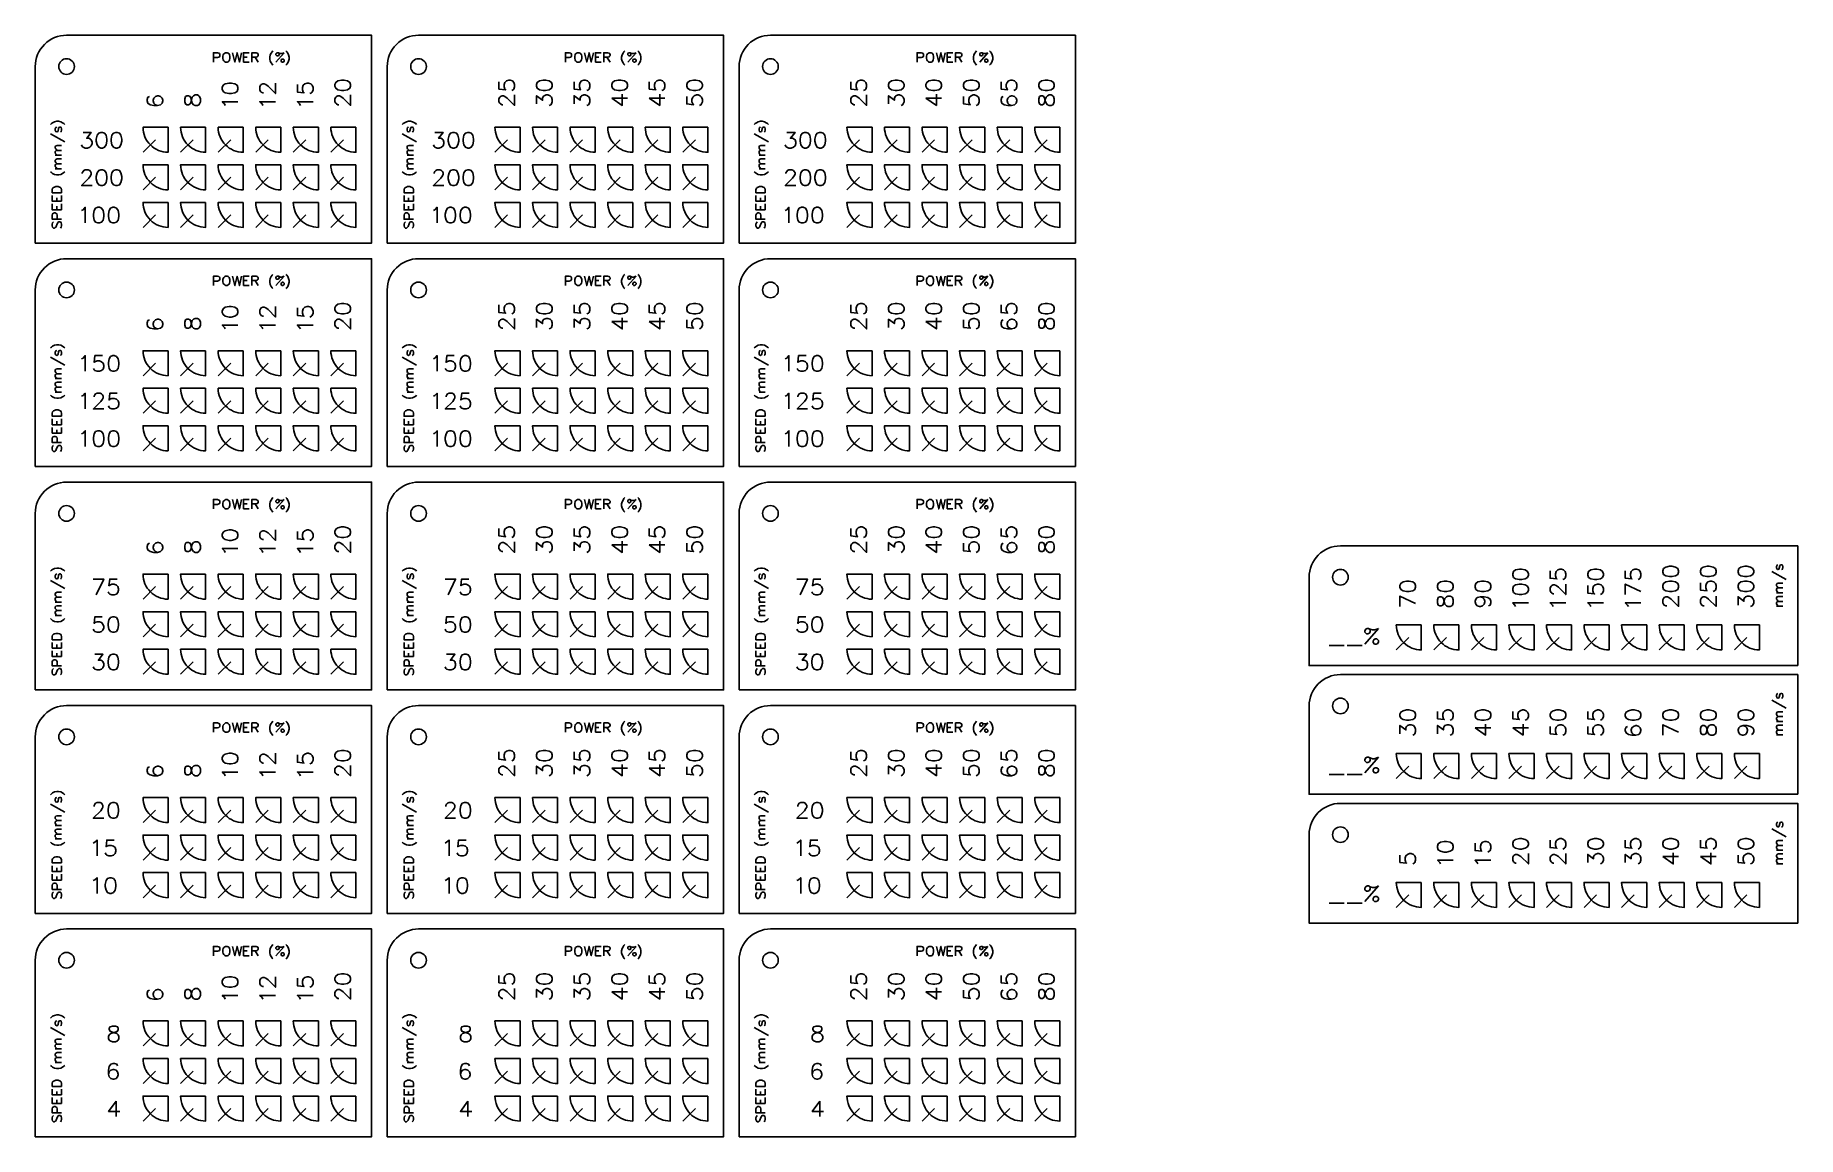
# Model space of a CAD drawing. Extents: x 257 to 820, y -99 to 253.
import ezdxf

# ---------------------------------------------------------------- set-up
doc = ezdxf.new("R2010")
doc.units = 0
doc.header["$LTSCALE"] = 2
doc.layers.get('0').update_dxf_attribs({"linetype": 'CONTINUOUS'})

msp = doc.modelspace()

# ---------------------------------------------------------------- linework, layer by layer
for p, q in [((295.19, 219.22), (291.19, 215.22)), ((307.19, 219.22), (303.19, 215.22)), ((319.19, 219.22), (315.19, 215.22)), ((331.19, 219.22), (327.19, 215.22)), ((343.19, 219.22), (339.19, 215.22)), ((355.19, 219.22), (351.19, 215.22)), ((407.62, 219.22), (403.62, 215.22)), ((419.62, 219.22), (415.62, 215.22)), ((431.62, 219.22), (427.62, 215.22)), ((443.62, 219.22), (439.62, 215.22)), ((455.62, 219.22), (451.62, 215.22)), ((467.62, 219.22), (463.62, 215.22)), ((520.06, 219.22), (516.06, 215.22)), ((532.06, 219.22), (528.06, 215.22)), ((544.06, 219.22), (540.06, 215.22)), ((556.06, 219.22), (552.06, 215.22)), ((568.06, 219.22), (564.06, 215.22)), ((580.06, 219.22), (576.06, 215.22)), ((295.19, 207.22), (291.19, 203.22)), ((307.19, 207.22), (303.19, 203.22)), ((319.19, 207.22), (315.19, 203.22)), ((331.19, 207.22), (327.19, 203.22)), ((343.19, 207.22), (339.19, 203.22)), ((355.19, 207.22), (351.19, 203.22)), ((407.62, 207.22), (403.62, 203.22)), ((419.62, 207.22), (415.62, 203.22)), ((431.62, 207.22), (427.62, 203.22)), ((443.62, 207.22), (439.62, 203.22)), ((455.62, 207.22), (451.62, 203.22)), ((467.62, 207.22), (463.62, 203.22)), ((520.06, 207.22), (516.06, 203.22)), ((532.06, 207.22), (528.06, 203.22)), ((544.06, 207.22), (540.06, 203.22)), ((556.06, 207.22), (552.06, 203.22)), ((568.06, 207.22), (564.06, 203.22)), ((580.06, 207.22), (576.06, 203.22)), ((295.19, 195.22), (291.19, 191.22)), ((307.19, 195.22), (303.19, 191.22)), ((319.19, 195.22), (315.19, 191.22)), ((331.19, 195.22), (327.19, 191.22)), ((343.19, 195.22), (339.19, 191.22)), ((355.19, 195.22), (351.19, 191.22)), ((407.62, 195.22), (403.62, 191.22)), ((419.62, 195.22), (415.62, 191.22)), ((431.62, 195.22), (427.62, 191.22)), ((443.62, 195.22), (439.62, 191.22)), ((455.62, 195.22), (451.62, 191.22)), ((467.62, 195.22), (463.62, 191.22)), ((520.06, 195.22), (516.06, 191.22)), ((532.06, 195.22), (528.06, 191.22)), ((544.06, 195.22), (540.06, 191.22)), ((556.06, 195.22), (552.06, 191.22)), ((568.06, 195.22), (564.06, 191.22)), ((580.06, 195.22), (576.06, 191.22)), ((295.19, 147.82), (291.19, 143.82)), ((307.19, 147.82), (303.19, 143.82)), ((319.19, 147.82), (315.19, 143.82)), ((331.19, 147.82), (327.19, 143.82)), ((343.19, 147.82), (339.19, 143.82)), ((355.19, 147.82), (351.19, 143.82)), ((407.62, 147.82), (403.62, 143.82)), ((419.62, 147.82), (415.62, 143.82)), ((431.62, 147.82), (427.62, 143.82)), ((443.62, 147.82), (439.62, 143.82)), ((455.62, 147.82), (451.62, 143.82)), ((467.62, 147.82), (463.62, 143.82)), ((520.06, 147.82), (516.06, 143.82)), ((532.06, 147.82), (528.06, 143.82)), ((544.06, 147.82), (540.06, 143.82)), ((556.06, 147.82), (552.06, 143.82)), ((568.06, 147.82), (564.06, 143.82)), ((580.06, 147.82), (576.06, 143.82)), ((295.19, 135.82), (291.19, 131.82)), ((307.19, 135.82), (303.19, 131.82)), ((319.19, 135.82), (315.19, 131.82)), ((331.19, 135.82), (327.19, 131.82)), ((343.19, 135.82), (339.19, 131.82)), ((355.19, 135.82), (351.19, 131.82)), ((407.62, 135.82), (403.62, 131.82)), ((419.62, 135.82), (415.62, 131.82)), ((431.62, 135.82), (427.62, 131.82)), ((443.62, 135.82), (439.62, 131.82)), ((455.62, 135.82), (451.62, 131.82)), ((467.62, 135.82), (463.62, 131.82)), ((520.06, 135.82), (516.06, 131.82)), ((532.06, 135.82), (528.06, 131.82)), ((544.06, 135.82), (540.06, 131.82)), ((556.06, 135.82), (552.06, 131.82)), ((568.06, 135.82), (564.06, 131.82)), ((580.06, 135.82), (576.06, 131.82)), ((295.19, 123.82), (291.19, 119.82)), ((307.19, 123.82), (303.19, 119.82)), ((319.19, 123.82), (315.19, 119.82)), ((331.19, 123.82), (327.19, 119.82)), ((343.19, 123.82), (339.19, 119.82)), ((355.19, 123.82), (351.19, 119.82)), ((407.62, 123.82), (403.62, 119.82)), ((419.62, 123.82), (415.62, 119.82)), ((431.62, 123.82), (427.62, 119.82)), ((443.62, 123.82), (439.62, 119.82)), ((455.62, 123.82), (451.62, 119.82)), ((467.62, 123.82), (463.62, 119.82)), ((520.06, 123.82), (516.06, 119.82)), ((532.06, 123.82), (528.06, 119.82)), ((544.06, 123.82), (540.06, 119.82)), ((556.06, 123.82), (552.06, 119.82)), ((568.06, 123.82), (564.06, 119.82)), ((580.06, 123.82), (576.06, 119.82)), ((295.19, 76.42), (291.19, 72.42)), ((307.19, 76.42), (303.19, 72.42)), ((319.19, 76.42), (315.19, 72.42)), ((331.19, 76.42), (327.19, 72.42)), ((343.19, 76.42), (339.19, 72.42)), ((355.19, 76.42), (351.19, 72.42)), ((407.62, 76.42), (403.62, 72.42)), ((419.62, 76.42), (415.62, 72.42)), ((431.62, 76.42), (427.62, 72.42)), ((443.62, 76.42), (439.62, 72.42)), ((455.62, 76.42), (451.62, 72.42)), ((467.62, 76.42), (463.62, 72.42)), ((520.06, 76.42), (516.06, 72.42)), ((532.06, 76.42), (528.06, 72.42)), ((544.06, 76.42), (540.06, 72.42)), ((556.06, 76.42), (552.06, 72.42)), ((568.06, 76.42), (564.06, 72.42)), ((580.06, 76.42), (576.06, 72.42)), ((295.19, 64.42), (291.19, 60.42)), ((307.19, 64.42), (303.19, 60.42)), ((319.19, 64.42), (315.19, 60.42)), ((331.19, 64.42), (327.19, 60.42)), ((343.19, 64.42), (339.19, 60.42)), ((355.19, 64.42), (351.19, 60.42)), ((407.62, 64.42), (403.62, 60.42)), ((419.62, 64.42), (415.62, 60.42)), ((431.62, 64.42), (427.62, 60.42)), ((443.62, 64.42), (439.62, 60.42)), ((455.62, 64.42), (451.62, 60.42)), ((467.62, 64.42), (463.62, 60.42)), ((520.06, 64.42), (516.06, 60.42)), ((532.06, 64.42), (528.06, 60.42)), ((544.06, 64.42), (540.06, 60.42)), ((556.06, 64.42), (552.06, 60.42)), ((568.06, 64.42), (564.06, 60.42)), ((580.06, 64.42), (576.06, 60.42)), ((695.53, 60.2), (691.53, 56.2)), ((707.53, 60.2), (703.53, 56.2)), ((719.53, 60.2), (715.53, 56.2)), ((731.53, 60.2), (727.53, 56.2)), ((743.53, 60.2), (739.53, 56.2)), ((755.53, 60.2), (751.53, 56.2)), ((767.53, 60.2), (763.53, 56.2)), ((779.53, 60.2), (775.53, 56.2)), ((791.53, 60.2), (787.53, 56.2)), ((803.53, 60.2), (799.53, 56.2)), ((295.19, 52.42), (291.19, 48.42)), ((307.19, 52.42), (303.19, 48.42)), ((319.19, 52.42), (315.19, 48.42)), ((331.19, 52.42), (327.19, 48.42)), ((343.19, 52.42), (339.19, 48.42)), ((355.19, 52.42), (351.19, 48.42)), ((407.62, 52.42), (403.62, 48.42)), ((419.62, 52.42), (415.62, 48.42)), ((431.62, 52.42), (427.62, 48.42)), ((443.62, 52.42), (439.62, 48.42)), ((455.62, 52.42), (451.62, 48.42)), ((467.62, 52.42), (463.62, 48.42)), ((520.06, 52.42), (516.06, 48.42)), ((532.06, 52.42), (528.06, 48.42)), ((544.06, 52.42), (540.06, 48.42)), ((556.06, 52.42), (552.06, 48.42)), ((568.06, 52.42), (564.06, 48.42)), ((580.06, 52.42), (576.06, 48.42)), ((695.53, 19.06), (691.53, 15.06)), ((707.53, 19.06), (703.53, 15.06)), ((719.53, 19.06), (715.53, 15.06)), ((731.53, 19.06), (727.53, 15.06)), ((743.53, 19.06), (739.53, 15.06)), ((755.53, 19.06), (751.53, 15.06)), ((767.53, 19.06), (763.53, 15.06)), ((779.53, 19.06), (775.53, 15.06)), ((791.53, 19.06), (787.53, 15.06)), ((803.53, 19.06), (799.53, 15.06)), ((295.19, 5.02), (291.19, 1.02)), ((307.19, 5.02), (303.19, 1.02)), ((319.19, 5.02), (315.19, 1.02)), ((331.19, 5.02), (327.19, 1.02)), ((343.19, 5.02), (339.19, 1.02)), ((355.19, 5.02), (351.19, 1.02)), ((407.62, 5.02), (403.62, 1.02)), ((419.62, 5.02), (415.62, 1.02)), ((431.62, 5.02), (427.62, 1.02)), ((443.62, 5.02), (439.62, 1.02)), ((455.62, 5.02), (451.62, 1.02)), ((467.62, 5.02), (463.62, 1.02)), ((520.06, 5.02), (516.06, 1.02)), ((532.06, 5.02), (528.06, 1.02)), ((544.06, 5.02), (540.06, 1.02)), ((556.06, 5.02), (552.06, 1.02)), ((568.06, 5.02), (564.06, 1.02)), ((580.06, 5.02), (576.06, 1.02)), ((295.19, -6.98), (291.19, -10.98)), ((307.19, -6.98), (303.19, -10.98)), ((319.19, -6.98), (315.19, -10.98)), ((331.19, -6.98), (327.19, -10.98)), ((343.19, -6.98), (339.19, -10.98)), ((355.19, -6.98), (351.19, -10.98)), ((407.62, -6.98), (403.62, -10.98)), ((419.62, -6.98), (415.62, -10.98)), ((431.62, -6.98), (427.62, -10.98)), ((443.62, -6.98), (439.62, -10.98)), ((455.62, -6.98), (451.62, -10.98)), ((467.62, -6.98), (463.62, -10.98)), ((520.06, -6.98), (516.06, -10.98)), ((532.06, -6.98), (528.06, -10.98)), ((544.06, -6.98), (540.06, -10.98)), ((556.06, -6.98), (552.06, -10.98)), ((568.06, -6.98), (564.06, -10.98)), ((580.06, -6.98), (576.06, -10.98)), ((295.19, -18.98), (291.19, -22.98)), ((307.19, -18.98), (303.19, -22.98)), ((319.19, -18.98), (315.19, -22.98)), ((331.19, -18.98), (327.19, -22.98)), ((343.19, -18.98), (339.19, -22.98)), ((355.19, -18.98), (351.19, -22.98)), ((407.62, -18.98), (403.62, -22.98)), ((419.62, -18.98), (415.62, -22.98)), ((431.62, -18.98), (427.62, -22.98)), ((443.62, -18.98), (439.62, -22.98)), ((455.62, -18.98), (451.62, -22.98)), ((467.62, -18.98), (463.62, -22.98)), ((520.06, -18.98), (516.06, -22.98)), ((532.06, -18.98), (528.06, -22.98)), ((544.06, -18.98), (540.06, -22.98)), ((556.06, -18.98), (552.06, -22.98)), ((568.06, -18.98), (564.06, -22.98)), ((580.06, -18.98), (576.06, -22.98)), ((695.53, -22.08), (691.53, -26.08)), ((707.53, -22.08), (703.53, -26.08)), ((719.53, -22.08), (715.53, -26.08)), ((731.53, -22.08), (727.53, -26.08)), ((743.53, -22.08), (739.53, -26.08)), ((755.53, -22.08), (751.53, -26.08)), ((767.53, -22.08), (763.53, -26.08)), ((779.53, -22.08), (775.53, -26.08)), ((791.53, -22.08), (787.53, -26.08)), ((803.53, -22.08), (799.53, -26.08)), ((295.19, -66.37), (291.19, -70.37)), ((307.19, -66.37), (303.19, -70.37)), ((319.19, -66.37), (315.19, -70.37)), ((331.19, -66.37), (327.19, -70.37)), ((343.19, -66.37), (339.19, -70.37)), ((355.19, -66.37), (351.19, -70.37)), ((407.62, -66.37), (403.62, -70.37)), ((419.62, -66.37), (415.62, -70.37)), ((431.62, -66.37), (427.62, -70.37)), ((443.62, -66.37), (439.62, -70.37)), ((455.62, -66.37), (451.62, -70.37)), ((467.62, -66.37), (463.62, -70.37)), ((520.06, -66.37), (516.06, -70.37)), ((532.06, -66.37), (528.06, -70.37)), ((544.06, -66.37), (540.06, -70.37)), ((556.06, -66.37), (552.06, -70.37)), ((568.06, -66.37), (564.06, -70.37)), ((580.06, -66.37), (576.06, -70.37)), ((295.19, -78.37), (291.19, -82.37)), ((307.19, -78.37), (303.19, -82.37)), ((319.19, -78.37), (315.19, -82.37)), ((331.19, -78.37), (327.19, -82.37)), ((343.19, -78.37), (339.19, -82.37)), ((355.19, -78.37), (351.19, -82.37)), ((407.62, -78.37), (403.62, -82.37)), ((419.62, -78.37), (415.62, -82.37)), ((431.62, -78.37), (427.62, -82.37)), ((443.62, -78.37), (439.62, -82.37)), ((455.62, -78.37), (451.62, -82.37)), ((467.62, -78.37), (463.62, -82.37)), ((520.06, -78.37), (516.06, -82.37)), ((532.06, -78.37), (528.06, -82.37)), ((544.06, -78.37), (540.06, -82.37)), ((556.06, -78.37), (552.06, -82.37)), ((568.06, -78.37), (564.06, -82.37)), ((580.06, -78.37), (576.06, -82.37)), ((295.19, -90.37), (291.19, -94.37)), ((307.19, -90.37), (303.19, -94.37)), ((319.19, -90.37), (315.19, -94.37)), ((331.19, -90.37), (327.19, -94.37)), ((343.19, -90.37), (339.19, -94.37)), ((355.19, -90.37), (351.19, -94.37)), ((407.62, -90.37), (403.62, -94.37)), ((419.62, -90.37), (415.62, -94.37)), ((431.62, -90.37), (427.62, -94.37)), ((443.62, -90.37), (439.62, -94.37)), ((455.62, -90.37), (451.62, -94.37)), ((467.62, -90.37), (463.62, -94.37)), ((520.06, -90.37), (516.06, -94.37)), ((532.06, -90.37), (528.06, -94.37)), ((544.06, -90.37), (540.06, -94.37)), ((556.06, -90.37), (552.06, -94.37)), ((568.06, -90.37), (564.06, -94.37)), ((580.06, -90.37), (576.06, -94.37))]:
    msp.add_line(p, q)
for points in [[(256.76, 186.22), (364.19, 186.22), (364.19, 252.62), (266.76, 252.62, 0.414214), (256.76, 242.62)], [(369.19, 186.22), (476.62, 186.22), (476.62, 252.62), (379.19, 252.62, 0.414214), (369.19, 242.62)], [(481.62, 186.22), (589.06, 186.22), (589.06, 252.62), (491.62, 252.62, 0.414214), (481.62, 242.62)], [(299.19, 223.22), (291.19, 223.22, 0.414214), (299.19, 215.22)], [(311.19, 223.22), (303.19, 223.22, 0.414214), (311.19, 215.22)], [(323.19, 223.22), (315.19, 223.22, 0.414214), (323.19, 215.22)], [(335.19, 223.22), (327.19, 223.22, 0.414214), (335.19, 215.22)], [(347.19, 223.22), (339.19, 223.22, 0.414214), (347.19, 215.22)], [(359.19, 223.22), (351.19, 223.22, 0.414214), (359.19, 215.22)], [(411.62, 223.22), (403.62, 223.22, 0.414214), (411.62, 215.22)], [(423.62, 223.22), (415.62, 223.22, 0.414214), (423.62, 215.22)], [(435.62, 223.22), (427.62, 223.22, 0.414214), (435.62, 215.22)], [(447.62, 223.22), (439.62, 223.22, 0.414214), (447.62, 215.22)], [(459.62, 223.22), (451.62, 223.22, 0.414214), (459.62, 215.22)], [(471.62, 223.22), (463.62, 223.22, 0.414214), (471.62, 215.22)], [(524.06, 223.22), (516.06, 223.22, 0.414214), (524.06, 215.22)], [(536.06, 223.22), (528.06, 223.22, 0.414214), (536.06, 215.22)], [(548.06, 223.22), (540.06, 223.22, 0.414214), (548.06, 215.22)], [(560.06, 223.22), (552.06, 223.22, 0.414214), (560.06, 215.22)], [(572.06, 223.22), (564.06, 223.22, 0.414214), (572.06, 215.22)], [(584.06, 223.22), (576.06, 223.22, 0.414214), (584.06, 215.22)], [(299.19, 211.22), (291.19, 211.22, 0.414214), (299.19, 203.22)], [(311.19, 211.22), (303.19, 211.22, 0.414214), (311.19, 203.22)], [(323.19, 211.22), (315.19, 211.22, 0.414214), (323.19, 203.22)], [(335.19, 211.22), (327.19, 211.22, 0.414214), (335.19, 203.22)], [(347.19, 211.22), (339.19, 211.22, 0.414214), (347.19, 203.22)], [(359.19, 211.22), (351.19, 211.22, 0.414214), (359.19, 203.22)], [(411.62, 211.22), (403.62, 211.22, 0.414214), (411.62, 203.22)], [(423.62, 211.22), (415.62, 211.22, 0.414214), (423.62, 203.22)], [(435.62, 211.22), (427.62, 211.22, 0.414214), (435.62, 203.22)], [(447.62, 211.22), (439.62, 211.22, 0.414214), (447.62, 203.22)], [(459.62, 211.22), (451.62, 211.22, 0.414214), (459.62, 203.22)], [(471.62, 211.22), (463.62, 211.22, 0.414214), (471.62, 203.22)], [(524.06, 211.22), (516.06, 211.22, 0.414214), (524.06, 203.22)], [(536.06, 211.22), (528.06, 211.22, 0.414214), (536.06, 203.22)], [(548.06, 211.22), (540.06, 211.22, 0.414214), (548.06, 203.22)], [(560.06, 211.22), (552.06, 211.22, 0.414214), (560.06, 203.22)], [(572.06, 211.22), (564.06, 211.22, 0.414214), (572.06, 203.22)], [(584.06, 211.22), (576.06, 211.22, 0.414214), (584.06, 203.22)], [(299.19, 199.22), (291.19, 199.22, 0.414214), (299.19, 191.22)], [(311.19, 199.22), (303.19, 199.22, 0.414214), (311.19, 191.22)], [(323.19, 199.22), (315.19, 199.22, 0.414214), (323.19, 191.22)], [(335.19, 199.22), (327.19, 199.22, 0.414214), (335.19, 191.22)], [(347.19, 199.22), (339.19, 199.22, 0.414214), (347.19, 191.22)], [(359.19, 199.22), (351.19, 199.22, 0.414214), (359.19, 191.22)], [(411.62, 199.22), (403.62, 199.22, 0.414214), (411.62, 191.22)], [(423.62, 199.22), (415.62, 199.22, 0.414214), (423.62, 191.22)], [(435.62, 199.22), (427.62, 199.22, 0.414214), (435.62, 191.22)], [(447.62, 199.22), (439.62, 199.22, 0.414214), (447.62, 191.22)], [(459.62, 199.22), (451.62, 199.22, 0.414214), (459.62, 191.22)], [(471.62, 199.22), (463.62, 199.22, 0.414214), (471.62, 191.22)], [(524.06, 199.22), (516.06, 199.22, 0.414214), (524.06, 191.22)], [(536.06, 199.22), (528.06, 199.22, 0.414214), (536.06, 191.22)], [(548.06, 199.22), (540.06, 199.22, 0.414214), (548.06, 191.22)], [(560.06, 199.22), (552.06, 199.22, 0.414214), (560.06, 191.22)], [(572.06, 199.22), (564.06, 199.22, 0.414214), (572.06, 191.22)], [(584.06, 199.22), (576.06, 199.22, 0.414214), (584.06, 191.22)], [(256.76, 114.82), (364.19, 114.82), (364.19, 181.22), (266.76, 181.22, 0.414214), (256.76, 171.22)], [(369.19, 114.82), (476.62, 114.82), (476.62, 181.22), (379.19, 181.22, 0.414214), (369.19, 171.22)], [(481.62, 114.82), (589.06, 114.82), (589.06, 181.22), (491.62, 181.22, 0.414214), (481.62, 171.22)], [(299.19, 151.82), (291.19, 151.82, 0.414214), (299.19, 143.82)], [(311.19, 151.82), (303.19, 151.82, 0.414214), (311.19, 143.82)], [(323.19, 151.82), (315.19, 151.82, 0.414214), (323.19, 143.82)], [(335.19, 151.82), (327.19, 151.82, 0.414214), (335.19, 143.82)], [(347.19, 151.82), (339.19, 151.82, 0.414214), (347.19, 143.82)], [(359.19, 151.82), (351.19, 151.82, 0.414214), (359.19, 143.82)], [(411.62, 151.82), (403.62, 151.82, 0.414214), (411.62, 143.82)], [(423.62, 151.82), (415.62, 151.82, 0.414214), (423.62, 143.82)], [(435.62, 151.82), (427.62, 151.82, 0.414214), (435.62, 143.82)], [(447.62, 151.82), (439.62, 151.82, 0.414214), (447.62, 143.82)], [(459.62, 151.82), (451.62, 151.82, 0.414214), (459.62, 143.82)], [(471.62, 151.82), (463.62, 151.82, 0.414214), (471.62, 143.82)], [(524.06, 151.82), (516.06, 151.82, 0.414214), (524.06, 143.82)], [(536.06, 151.82), (528.06, 151.82, 0.414214), (536.06, 143.82)], [(548.06, 151.82), (540.06, 151.82, 0.414214), (548.06, 143.82)], [(560.06, 151.82), (552.06, 151.82, 0.414214), (560.06, 143.82)], [(572.06, 151.82), (564.06, 151.82, 0.414214), (572.06, 143.82)], [(584.06, 151.82), (576.06, 151.82, 0.414214), (584.06, 143.82)], [(299.19, 139.82), (291.19, 139.82, 0.414214), (299.19, 131.82)], [(311.19, 139.82), (303.19, 139.82, 0.414214), (311.19, 131.82)], [(323.19, 139.82), (315.19, 139.82, 0.414214), (323.19, 131.82)], [(335.19, 139.82), (327.19, 139.82, 0.414214), (335.19, 131.82)], [(347.19, 139.82), (339.19, 139.82, 0.414214), (347.19, 131.82)], [(359.19, 139.82), (351.19, 139.82, 0.414214), (359.19, 131.82)], [(411.62, 139.82), (403.62, 139.82, 0.414214), (411.62, 131.82)], [(423.62, 139.82), (415.62, 139.82, 0.414214), (423.62, 131.82)], [(435.62, 139.82), (427.62, 139.82, 0.414214), (435.62, 131.82)], [(447.62, 139.82), (439.62, 139.82, 0.414214), (447.62, 131.82)], [(459.62, 139.82), (451.62, 139.82, 0.414214), (459.62, 131.82)], [(471.62, 139.82), (463.62, 139.82, 0.414214), (471.62, 131.82)], [(524.06, 139.82), (516.06, 139.82, 0.414214), (524.06, 131.82)], [(536.06, 139.82), (528.06, 139.82, 0.414214), (536.06, 131.82)], [(548.06, 139.82), (540.06, 139.82, 0.414214), (548.06, 131.82)], [(560.06, 139.82), (552.06, 139.82, 0.414214), (560.06, 131.82)], [(572.06, 139.82), (564.06, 139.82, 0.414214), (572.06, 131.82)], [(584.06, 139.82), (576.06, 139.82, 0.414214), (584.06, 131.82)], [(299.19, 127.82), (291.19, 127.82, 0.414214), (299.19, 119.82)], [(311.19, 127.82), (303.19, 127.82, 0.414214), (311.19, 119.82)], [(323.19, 127.82), (315.19, 127.82, 0.414214), (323.19, 119.82)], [(335.19, 127.82), (327.19, 127.82, 0.414214), (335.19, 119.82)], [(347.19, 127.82), (339.19, 127.82, 0.414214), (347.19, 119.82)], [(359.19, 127.82), (351.19, 127.82, 0.414214), (359.19, 119.82)], [(411.62, 127.82), (403.62, 127.82, 0.414214), (411.62, 119.82)], [(423.62, 127.82), (415.62, 127.82, 0.414214), (423.62, 119.82)], [(435.62, 127.82), (427.62, 127.82, 0.414214), (435.62, 119.82)], [(447.62, 127.82), (439.62, 127.82, 0.414214), (447.62, 119.82)], [(459.62, 127.82), (451.62, 127.82, 0.414214), (459.62, 119.82)], [(471.62, 127.82), (463.62, 127.82, 0.414214), (471.62, 119.82)], [(524.06, 127.82), (516.06, 127.82, 0.414214), (524.06, 119.82)], [(536.06, 127.82), (528.06, 127.82, 0.414214), (536.06, 119.82)], [(548.06, 127.82), (540.06, 127.82, 0.414214), (548.06, 119.82)], [(560.06, 127.82), (552.06, 127.82, 0.414214), (560.06, 119.82)], [(572.06, 127.82), (564.06, 127.82, 0.414214), (572.06, 119.82)], [(584.06, 127.82), (576.06, 127.82, 0.414214), (584.06, 119.82)], [(256.76, 43.42), (364.19, 43.42), (364.19, 109.82), (266.76, 109.82, 0.414214), (256.76, 99.82)], [(369.19, 43.42), (476.62, 43.42), (476.62, 109.82), (379.19, 109.82, 0.414214), (369.19, 99.82)], [(481.62, 43.42), (589.06, 43.42), (589.06, 109.82), (491.62, 109.82, 0.414214), (481.62, 99.82)], [(819.78, 51.2), (663.69, 51.2), (663.69, 79.44, -0.414214), (673.69, 89.44), (819.78, 89.44)], [(299.19, 80.42), (291.19, 80.42, 0.414214), (299.19, 72.42)], [(311.19, 80.42), (303.19, 80.42, 0.414214), (311.19, 72.42)], [(323.19, 80.42), (315.19, 80.42, 0.414214), (323.19, 72.42)], [(335.19, 80.42), (327.19, 80.42, 0.414214), (335.19, 72.42)], [(347.19, 80.42), (339.19, 80.42, 0.414214), (347.19, 72.42)], [(359.19, 80.42), (351.19, 80.42, 0.414214), (359.19, 72.42)], [(411.62, 80.42), (403.62, 80.42, 0.414214), (411.62, 72.42)], [(423.62, 80.42), (415.62, 80.42, 0.414214), (423.62, 72.42)], [(435.62, 80.42), (427.62, 80.42, 0.414214), (435.62, 72.42)], [(447.62, 80.42), (439.62, 80.42, 0.414214), (447.62, 72.42)], [(459.62, 80.42), (451.62, 80.42, 0.414214), (459.62, 72.42)], [(471.62, 80.42), (463.62, 80.42, 0.414214), (471.62, 72.42)], [(524.06, 80.42), (516.06, 80.42, 0.414214), (524.06, 72.42)], [(536.06, 80.42), (528.06, 80.42, 0.414214), (536.06, 72.42)], [(548.06, 80.42), (540.06, 80.42, 0.414214), (548.06, 72.42)], [(560.06, 80.42), (552.06, 80.42, 0.414214), (560.06, 72.42)], [(572.06, 80.42), (564.06, 80.42, 0.414214), (572.06, 72.42)], [(584.06, 80.42), (576.06, 80.42, 0.414214), (584.06, 72.42)], [(299.19, 68.42), (291.19, 68.42, 0.414214), (299.19, 60.42)], [(311.19, 68.42), (303.19, 68.42, 0.414214), (311.19, 60.42)], [(323.19, 68.42), (315.19, 68.42, 0.414214), (323.19, 60.42)], [(335.19, 68.42), (327.19, 68.42, 0.414214), (335.19, 60.42)], [(347.19, 68.42), (339.19, 68.42, 0.414214), (347.19, 60.42)], [(359.19, 68.42), (351.19, 68.42, 0.414214), (359.19, 60.42)], [(411.62, 68.42), (403.62, 68.42, 0.414214), (411.62, 60.42)], [(423.62, 68.42), (415.62, 68.42, 0.414214), (423.62, 60.42)], [(435.62, 68.42), (427.62, 68.42, 0.414214), (435.62, 60.42)], [(447.62, 68.42), (439.62, 68.42, 0.414214), (447.62, 60.42)], [(459.62, 68.42), (451.62, 68.42, 0.414214), (459.62, 60.42)], [(471.62, 68.42), (463.62, 68.42, 0.414214), (471.62, 60.42)], [(524.06, 68.42), (516.06, 68.42, 0.414214), (524.06, 60.42)], [(536.06, 68.42), (528.06, 68.42, 0.414214), (536.06, 60.42)], [(548.06, 68.42), (540.06, 68.42, 0.414214), (548.06, 60.42)], [(560.06, 68.42), (552.06, 68.42, 0.414214), (560.06, 60.42)], [(572.06, 68.42), (564.06, 68.42, 0.414214), (572.06, 60.42)], [(584.06, 68.42), (576.06, 68.42, 0.414214), (584.06, 60.42)], [(699.53, 64.2), (691.53, 64.2, 0.414214), (699.53, 56.2)], [(711.53, 64.2), (703.53, 64.2, 0.414214), (711.53, 56.2)], [(723.53, 64.2), (715.53, 64.2, 0.414214), (723.53, 56.2)], [(735.53, 64.2), (727.53, 64.2, 0.414214), (735.53, 56.2)], [(747.53, 64.2), (739.53, 64.2, 0.414214), (747.53, 56.2)], [(759.53, 64.2), (751.53, 64.2, 0.414214), (759.53, 56.2)], [(771.53, 64.2), (763.53, 64.2, 0.414214), (771.53, 56.2)], [(783.53, 64.2), (775.53, 64.2, 0.414214), (783.53, 56.2)], [(795.53, 64.2), (787.53, 64.2, 0.414214), (795.53, 56.2)], [(807.53, 64.2), (799.53, 64.2, 0.414214), (807.53, 56.2)], [(299.19, 56.42), (291.19, 56.42, 0.414214), (299.19, 48.42)], [(311.19, 56.42), (303.19, 56.42, 0.414214), (311.19, 48.42)], [(323.19, 56.42), (315.19, 56.42, 0.414214), (323.19, 48.42)], [(335.19, 56.42), (327.19, 56.42, 0.414214), (335.19, 48.42)], [(347.19, 56.42), (339.19, 56.42, 0.414214), (347.19, 48.42)], [(359.19, 56.42), (351.19, 56.42, 0.414214), (359.19, 48.42)], [(411.62, 56.42), (403.62, 56.42, 0.414214), (411.62, 48.42)], [(423.62, 56.42), (415.62, 56.42, 0.414214), (423.62, 48.42)], [(435.62, 56.42), (427.62, 56.42, 0.414214), (435.62, 48.42)], [(447.62, 56.42), (439.62, 56.42, 0.414214), (447.62, 48.42)], [(459.62, 56.42), (451.62, 56.42, 0.414214), (459.62, 48.42)], [(471.62, 56.42), (463.62, 56.42, 0.414214), (471.62, 48.42)], [(524.06, 56.42), (516.06, 56.42, 0.414214), (524.06, 48.42)], [(536.06, 56.42), (528.06, 56.42, 0.414214), (536.06, 48.42)], [(548.06, 56.42), (540.06, 56.42, 0.414214), (548.06, 48.42)], [(560.06, 56.42), (552.06, 56.42, 0.414214), (560.06, 48.42)], [(572.06, 56.42), (564.06, 56.42, 0.414214), (572.06, 48.42)], [(584.06, 56.42), (576.06, 56.42, 0.414214), (584.06, 48.42)], [(819.78, 10.06), (663.69, 10.06), (663.69, 38.3, -0.414214), (673.69, 48.3), (819.78, 48.3)], [(256.76, -27.98), (364.19, -27.98), (364.19, 38.42), (266.76, 38.42, 0.414214), (256.76, 28.42)], [(369.19, -27.98), (476.62, -27.98), (476.62, 38.42), (379.19, 38.42, 0.414214), (369.19, 28.42)], [(481.62, -27.98), (589.06, -27.98), (589.06, 38.42), (491.62, 38.42, 0.414214), (481.62, 28.42)], [(699.53, 23.06), (691.53, 23.06, 0.414214), (699.53, 15.06)], [(711.53, 23.06), (703.53, 23.06, 0.414214), (711.53, 15.06)], [(723.53, 23.06), (715.53, 23.06, 0.414214), (723.53, 15.06)], [(735.53, 23.06), (727.53, 23.06, 0.414214), (735.53, 15.06)], [(747.53, 23.06), (739.53, 23.06, 0.414214), (747.53, 15.06)], [(759.53, 23.06), (751.53, 23.06, 0.414214), (759.53, 15.06)], [(771.53, 23.06), (763.53, 23.06, 0.414214), (771.53, 15.06)], [(783.53, 23.06), (775.53, 23.06, 0.414214), (783.53, 15.06)], [(795.53, 23.06), (787.53, 23.06, 0.414214), (795.53, 15.06)], [(807.53, 23.06), (799.53, 23.06, 0.414214), (807.53, 15.06)], [(299.19, 9.02), (291.19, 9.02, 0.414214), (299.19, 1.02)], [(311.19, 9.02), (303.19, 9.02, 0.414214), (311.19, 1.02)], [(323.19, 9.02), (315.19, 9.02, 0.414214), (323.19, 1.02)], [(335.19, 9.02), (327.19, 9.02, 0.414214), (335.19, 1.02)], [(347.19, 9.02), (339.19, 9.02, 0.414214), (347.19, 1.02)], [(359.19, 9.02), (351.19, 9.02, 0.414214), (359.19, 1.02)], [(411.62, 9.02), (403.62, 9.02, 0.414214), (411.62, 1.02)], [(423.62, 9.02), (415.62, 9.02, 0.414214), (423.62, 1.02)], [(435.62, 9.02), (427.62, 9.02, 0.414214), (435.62, 1.02)], [(447.62, 9.02), (439.62, 9.02, 0.414214), (447.62, 1.02)], [(459.62, 9.02), (451.62, 9.02, 0.414214), (459.62, 1.02)], [(471.62, 9.02), (463.62, 9.02, 0.414214), (471.62, 1.02)], [(524.06, 9.02), (516.06, 9.02, 0.414214), (524.06, 1.02)], [(536.06, 9.02), (528.06, 9.02, 0.414214), (536.06, 1.02)], [(548.06, 9.02), (540.06, 9.02, 0.414214), (548.06, 1.02)], [(560.06, 9.02), (552.06, 9.02, 0.414214), (560.06, 1.02)], [(572.06, 9.02), (564.06, 9.02, 0.414214), (572.06, 1.02)], [(584.06, 9.02), (576.06, 9.02, 0.414214), (584.06, 1.02)], [(819.78, -31.08), (663.69, -31.08), (663.69, -2.84, -0.414214), (673.69, 7.16), (819.78, 7.16)], [(299.19, -2.98), (291.19, -2.98, 0.414214), (299.19, -10.98)], [(311.19, -2.98), (303.19, -2.98, 0.414214), (311.19, -10.98)], [(323.19, -2.98), (315.19, -2.98, 0.414214), (323.19, -10.98)], [(335.19, -2.98), (327.19, -2.98, 0.414214), (335.19, -10.98)], [(347.19, -2.98), (339.19, -2.98, 0.414214), (347.19, -10.98)], [(359.19, -2.98), (351.19, -2.98, 0.414214), (359.19, -10.98)], [(411.62, -2.98), (403.62, -2.98, 0.414214), (411.62, -10.98)], [(423.62, -2.98), (415.62, -2.98, 0.414214), (423.62, -10.98)], [(435.62, -2.98), (427.62, -2.98, 0.414214), (435.62, -10.98)], [(447.62, -2.98), (439.62, -2.98, 0.414214), (447.62, -10.98)], [(459.62, -2.98), (451.62, -2.98, 0.414214), (459.62, -10.98)], [(471.62, -2.98), (463.62, -2.98, 0.414214), (471.62, -10.98)], [(524.06, -2.98), (516.06, -2.98, 0.414214), (524.06, -10.98)], [(536.06, -2.98), (528.06, -2.98, 0.414214), (536.06, -10.98)], [(548.06, -2.98), (540.06, -2.98, 0.414214), (548.06, -10.98)], [(560.06, -2.98), (552.06, -2.98, 0.414214), (560.06, -10.98)], [(572.06, -2.98), (564.06, -2.98, 0.414214), (572.06, -10.98)], [(584.06, -2.98), (576.06, -2.98, 0.414214), (584.06, -10.98)], [(299.19, -14.98), (291.19, -14.98, 0.414214), (299.19, -22.98)], [(311.19, -14.98), (303.19, -14.98, 0.414214), (311.19, -22.98)], [(323.19, -14.98), (315.19, -14.98, 0.414214), (323.19, -22.98)], [(335.19, -14.98), (327.19, -14.98, 0.414214), (335.19, -22.98)], [(347.19, -14.98), (339.19, -14.98, 0.414214), (347.19, -22.98)], [(359.19, -14.98), (351.19, -14.98, 0.414214), (359.19, -22.98)], [(411.62, -14.98), (403.62, -14.98, 0.414214), (411.62, -22.98)], [(423.62, -14.98), (415.62, -14.98, 0.414214), (423.62, -22.98)], [(435.62, -14.98), (427.62, -14.98, 0.414214), (435.62, -22.98)], [(447.62, -14.98), (439.62, -14.98, 0.414214), (447.62, -22.98)], [(459.62, -14.98), (451.62, -14.98, 0.414214), (459.62, -22.98)], [(471.62, -14.98), (463.62, -14.98, 0.414214), (471.62, -22.98)], [(524.06, -14.98), (516.06, -14.98, 0.414214), (524.06, -22.98)], [(536.06, -14.98), (528.06, -14.98, 0.414214), (536.06, -22.98)], [(548.06, -14.98), (540.06, -14.98, 0.414214), (548.06, -22.98)], [(560.06, -14.98), (552.06, -14.98, 0.414214), (560.06, -22.98)], [(572.06, -14.98), (564.06, -14.98, 0.414214), (572.06, -22.98)], [(584.06, -14.98), (576.06, -14.98, 0.414214), (584.06, -22.98)], [(699.53, -18.08), (691.53, -18.08, 0.414214), (699.53, -26.08)], [(711.53, -18.08), (703.53, -18.08, 0.414214), (711.53, -26.08)], [(723.53, -18.08), (715.53, -18.08, 0.414214), (723.53, -26.08)], [(735.53, -18.08), (727.53, -18.08, 0.414214), (735.53, -26.08)], [(747.53, -18.08), (739.53, -18.08, 0.414214), (747.53, -26.08)], [(759.53, -18.08), (751.53, -18.08, 0.414214), (759.53, -26.08)], [(771.53, -18.08), (763.53, -18.08, 0.414214), (771.53, -26.08)], [(783.53, -18.08), (775.53, -18.08, 0.414214), (783.53, -26.08)], [(795.53, -18.08), (787.53, -18.08, 0.414214), (795.53, -26.08)], [(807.53, -18.08), (799.53, -18.08, 0.414214), (807.53, -26.08)], [(256.76, -99.37), (364.19, -99.37), (364.19, -32.98), (266.76, -32.98, 0.414214), (256.76, -42.98)], [(369.19, -99.37), (476.62, -99.37), (476.62, -32.98), (379.19, -32.98, 0.414214), (369.19, -42.98)], [(481.62, -99.37), (589.06, -99.37), (589.06, -32.98), (491.62, -32.98, 0.414214), (481.62, -42.98)], [(299.19, -62.37), (291.19, -62.37, 0.414214), (299.19, -70.37)], [(311.19, -62.37), (303.19, -62.37, 0.414214), (311.19, -70.37)], [(323.19, -62.37), (315.19, -62.37, 0.414214), (323.19, -70.37)], [(335.19, -62.37), (327.19, -62.37, 0.414214), (335.19, -70.37)], [(347.19, -62.37), (339.19, -62.37, 0.414214), (347.19, -70.37)], [(359.19, -62.37), (351.19, -62.37, 0.414214), (359.19, -70.37)], [(411.62, -62.37), (403.62, -62.37, 0.414214), (411.62, -70.37)], [(423.62, -62.37), (415.62, -62.37, 0.414214), (423.62, -70.37)], [(435.62, -62.37), (427.62, -62.37, 0.414214), (435.62, -70.37)], [(447.62, -62.37), (439.62, -62.37, 0.414214), (447.62, -70.37)], [(459.62, -62.37), (451.62, -62.37, 0.414214), (459.62, -70.37)], [(471.62, -62.37), (463.62, -62.37, 0.414214), (471.62, -70.37)], [(524.06, -62.37), (516.06, -62.37, 0.414214), (524.06, -70.37)], [(536.06, -62.37), (528.06, -62.37, 0.414214), (536.06, -70.37)], [(548.06, -62.37), (540.06, -62.37, 0.414214), (548.06, -70.37)], [(560.06, -62.37), (552.06, -62.37, 0.414214), (560.06, -70.37)], [(572.06, -62.37), (564.06, -62.37, 0.414214), (572.06, -70.37)], [(584.06, -62.37), (576.06, -62.37, 0.414214), (584.06, -70.37)], [(299.19, -74.37), (291.19, -74.37, 0.414214), (299.19, -82.37)], [(311.19, -74.37), (303.19, -74.37, 0.414214), (311.19, -82.37)], [(323.19, -74.37), (315.19, -74.37, 0.414214), (323.19, -82.37)], [(335.19, -74.37), (327.19, -74.37, 0.414214), (335.19, -82.37)], [(347.19, -74.37), (339.19, -74.37, 0.414214), (347.19, -82.37)], [(359.19, -74.37), (351.19, -74.37, 0.414214), (359.19, -82.37)], [(411.62, -74.37), (403.62, -74.37, 0.414214), (411.62, -82.37)], [(423.62, -74.37), (415.62, -74.37, 0.414214), (423.62, -82.37)], [(435.62, -74.37), (427.62, -74.37, 0.414214), (435.62, -82.37)], [(447.62, -74.37), (439.62, -74.37, 0.414214), (447.62, -82.37)], [(459.62, -74.37), (451.62, -74.37, 0.414214), (459.62, -82.37)], [(471.62, -74.37), (463.62, -74.37, 0.414214), (471.62, -82.37)], [(524.06, -74.37), (516.06, -74.37, 0.414214), (524.06, -82.37)], [(536.06, -74.37), (528.06, -74.37, 0.414214), (536.06, -82.37)], [(548.06, -74.37), (540.06, -74.37, 0.414214), (548.06, -82.37)], [(560.06, -74.37), (552.06, -74.37, 0.414214), (560.06, -82.37)], [(572.06, -74.37), (564.06, -74.37, 0.414214), (572.06, -82.37)], [(584.06, -74.37), (576.06, -74.37, 0.414214), (584.06, -82.37)], [(299.19, -86.37), (291.19, -86.37, 0.414214), (299.19, -94.37)], [(311.19, -86.37), (303.19, -86.37, 0.414214), (311.19, -94.37)], [(323.19, -86.37), (315.19, -86.37, 0.414214), (323.19, -94.37)], [(335.19, -86.37), (327.19, -86.37, 0.414214), (335.19, -94.37)], [(347.19, -86.37), (339.19, -86.37, 0.414214), (347.19, -94.37)], [(359.19, -86.37), (351.19, -86.37, 0.414214), (359.19, -94.37)], [(411.62, -86.37), (403.62, -86.37, 0.414214), (411.62, -94.37)], [(423.62, -86.37), (415.62, -86.37, 0.414214), (423.62, -94.37)], [(435.62, -86.37), (427.62, -86.37, 0.414214), (435.62, -94.37)], [(447.62, -86.37), (439.62, -86.37, 0.414214), (447.62, -94.37)], [(459.62, -86.37), (451.62, -86.37, 0.414214), (459.62, -94.37)], [(471.62, -86.37), (463.62, -86.37, 0.414214), (471.62, -94.37)], [(524.06, -86.37), (516.06, -86.37, 0.414214), (524.06, -94.37)], [(536.06, -86.37), (528.06, -86.37, 0.414214), (536.06, -94.37)], [(548.06, -86.37), (540.06, -86.37, 0.414214), (548.06, -94.37)], [(560.06, -86.37), (552.06, -86.37, 0.414214), (560.06, -94.37)], [(572.06, -86.37), (564.06, -86.37, 0.414214), (572.06, -94.37)], [(584.06, -86.37), (576.06, -86.37, 0.414214), (584.06, -94.37)]]:
    msp.add_lwpolyline(points, format="xyb", close=True)
at = {"color": 139}
for points in [[(313.67, 244.04), (313.67, 247.03), (314.99, 247.03), (315.39, 246.92), (315.57, 246.74), (315.68, 246.46), (315.68, 246.05), (315.57, 245.77), (315.39, 245.59), (314.99, 245.48), (313.67, 245.48)], [(319.82, 247.03), (320.56, 244.04), (321.25, 247.03), (322, 244.04), (322.69, 247.03)], [(323.26, 244.04), (323.26, 247.03), (325.1, 247.03)], [(323.26, 245.59), (324.41, 245.59)], [(323.26, 244.04), (325.1, 244.04)], [(325.96, 244.04), (325.96, 247.03), (327.29, 247.03), (327.69, 246.92), (327.86, 246.74), (327.98, 246.46), (327.98, 246.17), (327.86, 245.88), (327.69, 245.77), (327.29, 245.59), (325.96, 245.59)], [(327, 245.59), (327.98, 244.04)], [(332.69, 247.61), (332.4, 247.32), (332.11, 246.92), (331.82, 246.34), (331.71, 245.59), (331.71, 245.02), (331.82, 244.33), (332.11, 243.76), (332.4, 243.35), (332.69, 243.07)], [(333.66, 244.04), (336.25, 247.03)], [(334.41, 247.03), (334.7, 246.74), (334.7, 246.46), (334.52, 246.17), (334.24, 246.05), (333.95, 246.05), (333.66, 246.34), (333.66, 246.63), (333.84, 246.92), (334.12, 247.03), (334.41, 247.03), (334.7, 246.92), (335.1, 246.74), (335.56, 246.74), (335.96, 246.92), (336.25, 247.03)], [(336.82, 247.61), (337.11, 247.32), (337.4, 246.92), (337.68, 246.34), (337.86, 245.59), (337.86, 245.02), (337.68, 244.33), (337.4, 243.76), (337.11, 243.35), (336.82, 243.07)], [(426.1, 244.04), (426.1, 247.03), (427.36, 247.03), (427.82, 246.92), (427.93, 246.74), (428.11, 246.46), (428.11, 246.05), (427.93, 245.77), (427.82, 245.59), (427.36, 245.48), (426.1, 245.48)], [(432.24, 247.03), (432.93, 244.04), (433.68, 247.03), (434.37, 244.04), (435.12, 247.03)], [(435.69, 244.04), (435.69, 247.03), (437.53, 247.03)], [(435.69, 245.59), (436.78, 245.59)], [(435.69, 244.04), (437.53, 244.04)], [(438.39, 244.04), (438.39, 247.03), (439.65, 247.03), (440.11, 246.92), (440.23, 246.74), (440.4, 246.46), (440.4, 246.17), (440.23, 245.88), (440.11, 245.77), (439.65, 245.59), (438.39, 245.59)], [(439.37, 245.59), (440.4, 244.04)], [(445.11, 247.61), (444.82, 247.32), (444.54, 246.92), (444.25, 246.34), (444.08, 245.59), (444.08, 245.02), (444.25, 244.33), (444.54, 243.76), (444.82, 243.35), (445.11, 243.07)], [(446.09, 244.04), (448.67, 247.03)], [(446.78, 247.03), (447.06, 246.74), (447.06, 246.46), (446.95, 246.17), (446.66, 246.05), (446.38, 246.05), (446.09, 246.34), (446.09, 246.63), (446.2, 246.92), (446.49, 247.03), (446.78, 247.03), (447.06, 246.92), (447.52, 246.74), (447.93, 246.74), (448.39, 246.92), (448.67, 247.03)], [(449.25, 247.61), (449.53, 247.32), (449.82, 246.92), (450.11, 246.34), (450.22, 245.59), (450.22, 245.02), (450.11, 244.33), (449.82, 243.76), (449.53, 243.35), (449.25, 243.07)], [(538.46, 244.04), (538.46, 247.03), (539.78, 247.03), (540.19, 246.92), (540.36, 246.74), (540.47, 246.46), (540.47, 246.05), (540.36, 245.77), (540.19, 245.59), (539.78, 245.48), (538.46, 245.48)], [(544.61, 247.03), (545.36, 244.04), (546.05, 247.03), (546.79, 244.04), (547.48, 247.03)], [(548.06, 244.04), (548.06, 247.03), (549.9, 247.03)], [(548.06, 245.59), (549.21, 245.59)], [(548.06, 244.04), (549.9, 244.04)], [(550.76, 244.04), (550.76, 247.03), (552.08, 247.03), (552.48, 246.92), (552.65, 246.74), (552.77, 246.46), (552.77, 246.17), (552.65, 245.88), (552.48, 245.77), (552.08, 245.59), (550.76, 245.59)], [(551.79, 245.59), (552.77, 244.04)], [(557.48, 247.61), (557.19, 247.32), (556.9, 246.92), (556.62, 246.34), (556.5, 245.59), (556.5, 245.02), (556.62, 244.33), (556.9, 243.76), (557.19, 243.35), (557.48, 243.07)], [(558.51, 244.04), (561.04, 247.03)], [(559.2, 247.03), (559.49, 246.74), (559.49, 246.46), (559.32, 246.17), (559.03, 246.05), (558.74, 246.05), (558.51, 246.34), (558.51, 246.63), (558.63, 246.92), (558.92, 247.03), (559.2, 247.03), (559.49, 246.92), (559.89, 246.74), (560.35, 246.74), (560.75, 246.92), (561.04, 247.03)], [(561.62, 247.61), (561.9, 247.32), (562.19, 246.92), (562.48, 246.34), (562.65, 245.59), (562.65, 245.02), (562.48, 244.33), (562.19, 243.76), (561.9, 243.35), (561.62, 243.07)], [(329.7, 234.22), (329.47, 234.22), (328.95, 234.45), (328.72, 234.68), (328.49, 235.2), (328.49, 236.12), (328.72, 236.63), (328.95, 236.86), (329.47, 237.09), (329.93, 237.09), (330.39, 236.86), (331.13, 236.35), (333.49, 233.99), (333.49, 237.32)], [(340.5, 236.86), (340.5, 234.45), (342.62, 234.22), (342.39, 234.45), (342.16, 235.2), (342.16, 235.89), (342.39, 236.63), (342.85, 237.09), (343.6, 237.32), (344.06, 237.32), (344.81, 237.09), (345.27, 236.63), (345.5, 235.89), (345.5, 235.2), (345.27, 234.45), (345.04, 234.22), (344.52, 233.99)], [(404.9, 237.78), (404.9, 235.43), (407.08, 235.2), (406.79, 235.43), (406.56, 236.12), (406.56, 236.86), (406.79, 237.55), (407.31, 238.01), (408, 238.3), (408.46, 238.3), (409.21, 238.01), (409.67, 237.55), (409.9, 236.86), (409.9, 236.12), (409.67, 235.43), (409.44, 235.2), (408.98, 234.97)], [(428.91, 237.78), (428.91, 235.43), (431.04, 235.2), (430.81, 235.43), (430.58, 236.12), (430.58, 236.86), (430.81, 237.55), (431.27, 238.01), (432.01, 238.3), (432.47, 238.3), (433.16, 238.01), (433.68, 237.55), (433.91, 236.86), (433.91, 236.12), (433.68, 235.43), (433.45, 235.2), (432.93, 234.97)], [(452.92, 237.78), (452.92, 235.43), (455.05, 235.2), (454.82, 235.43), (454.59, 236.12), (454.59, 236.86), (454.82, 237.55), (455.28, 238.01), (455.97, 238.3), (456.49, 238.3), (457.18, 238.01), (457.63, 237.55), (457.92, 236.86), (457.92, 236.12), (457.63, 235.43), (457.4, 235.2), (456.95, 234.97)], [(517.32, 237.78), (517.32, 235.43), (519.45, 235.2), (519.22, 235.43), (518.99, 236.12), (518.99, 236.86), (519.22, 237.55), (519.68, 238.01), (520.43, 238.3), (520.88, 238.3), (521.57, 238.01), (522.09, 237.55), (522.32, 236.86), (522.32, 236.12), (522.09, 235.43), (521.86, 235.2), (521.34, 234.97)], [(565.29, 237.78), (565.29, 235.43), (567.42, 235.2), (567.19, 235.43), (566.96, 236.12), (566.96, 236.86), (567.19, 237.55), (567.7, 238.01), (568.39, 238.3), (568.85, 238.3), (569.6, 238.01), (570.06, 237.55), (570.29, 236.86), (570.29, 236.12), (570.06, 235.43), (569.83, 235.2), (569.37, 234.97)], [(293.22, 233.01), (292.76, 232.78), (292.53, 232.09), (292.53, 231.64), (292.76, 230.89), (293.45, 230.43), (294.66, 230.2), (295.86, 230.2), (296.78, 230.43), (297.3, 230.89), (297.53, 231.64), (297.53, 231.86), (297.3, 232.55), (296.78, 233.01), (296.09, 233.3), (295.86, 233.3), (295.12, 233.01), (294.66, 232.55), (294.43, 231.86), (294.43, 231.64), (294.66, 230.89), (295.12, 230.43), (295.86, 230.2)], [(317.46, 230.2), (317.23, 230.66), (316.49, 231.35), (321.48, 231.35)], [(329.47, 230.2), (329.24, 230.66), (328.49, 231.35), (333.49, 231.35)], [(341.48, 230.2), (341.19, 230.66), (340.5, 231.35), (345.5, 231.35)], [(353.71, 230.43), (353.42, 230.43), (352.97, 230.66), (352.74, 230.89), (352.51, 231.35), (352.51, 232.32), (352.74, 232.78), (352.97, 233.01), (353.42, 233.3), (353.94, 233.3), (354.4, 233.01), (355.09, 232.55), (357.5, 230.2), (357.5, 233.53)], [(406.1, 230.43), (405.87, 230.43), (405.41, 230.66), (405.13, 230.89), (404.9, 231.35), (404.9, 232.32), (405.13, 232.78), (405.41, 233.01), (405.87, 233.3), (406.33, 233.3), (406.79, 233.01), (407.54, 232.55), (409.9, 230.2), (409.9, 233.53)], [(416.9, 230.66), (416.9, 233.3), (418.8, 231.86), (418.8, 232.55), (419.03, 233.01), (419.32, 233.3), (420.01, 233.53), (420.47, 233.53), (421.21, 233.3), (421.67, 232.78), (421.9, 232.09), (421.9, 231.35), (421.67, 230.66), (421.44, 230.43), (420.98, 230.2)], [(428.91, 230.66), (428.91, 233.3), (430.81, 231.86), (430.81, 232.55), (431.04, 233.01), (431.27, 233.3), (432.01, 233.53), (432.47, 233.53), (433.16, 233.3), (433.68, 232.78), (433.91, 232.09), (433.91, 231.35), (433.68, 230.66), (433.45, 230.43), (432.93, 230.2)], [(440.92, 232.55), (444.25, 230.2), (444.25, 233.76)], [(440.92, 232.55), (445.92, 232.55)], [(452.92, 232.55), (456.26, 230.2), (456.26, 233.76)], [(452.92, 232.55), (457.92, 232.55)], [(464.87, 233.01), (464.87, 230.66), (467.06, 230.43), (466.83, 230.66), (466.54, 231.35), (466.54, 232.09), (466.83, 232.78), (467.29, 233.3), (467.98, 233.53), (468.49, 233.53), (469.18, 233.3), (469.64, 232.78), (469.87, 232.09), (469.87, 231.35), (469.64, 230.66), (469.41, 230.43), (468.95, 230.2)], [(518.53, 230.43), (518.24, 230.43), (517.78, 230.66), (517.55, 230.89), (517.32, 231.35), (517.32, 232.32), (517.55, 232.78), (517.78, 233.01), (518.24, 233.3), (518.76, 233.3), (519.22, 233.01), (519.91, 232.55), (522.32, 230.2), (522.32, 233.53)], [(529.33, 230.66), (529.33, 233.3), (531.23, 231.86), (531.23, 232.55), (531.46, 233.01), (531.68, 233.3), (532.37, 233.53), (532.89, 233.53), (533.58, 233.3), (534.04, 232.78), (534.33, 232.09), (534.33, 231.35), (534.04, 230.66), (533.81, 230.43), (533.35, 230.2)], [(541.28, 232.55), (544.61, 230.2), (544.61, 233.76)], [(541.28, 232.55), (546.28, 232.55)], [(553.29, 233.01), (553.29, 230.66), (555.47, 230.43), (555.18, 230.66), (554.95, 231.35), (554.95, 232.09), (555.18, 232.78), (555.7, 233.3), (556.39, 233.53), (556.85, 233.53), (557.59, 233.3), (558.05, 232.78), (558.28, 232.09), (558.28, 231.35), (558.05, 230.66), (557.82, 230.43), (557.36, 230.2)], [(565.98, 233.01), (565.52, 232.78), (565.29, 232.09), (565.29, 231.64), (565.52, 230.89), (566.27, 230.43), (567.42, 230.2), (568.62, 230.2), (569.6, 230.43), (570.06, 230.89), (570.29, 231.64), (570.29, 231.86), (570.06, 232.55), (569.6, 233.01), (568.85, 233.3), (568.62, 233.3), (567.93, 233.01), (567.42, 232.55), (567.19, 231.86), (567.19, 231.64), (567.42, 230.89), (567.93, 230.43), (568.62, 230.2)], [(261.62, 224.11), (261.91, 224.4), (262.31, 224.68), (262.89, 224.97), (263.63, 225.14), (264.21, 225.14), (264.9, 224.97), (265.47, 224.68), (265.93, 224.4), (266.16, 224.11)], [(261.62, 221.12), (266.16, 218.54)], [(263.63, 223.25), (263.35, 223.13), (263.17, 222.67), (263.17, 222.27), (263.35, 221.81), (263.63, 221.7), (263.92, 221.81), (264.04, 222.1), (264.21, 222.85), (264.32, 223.13), (264.61, 223.25), (264.78, 223.25), (265.07, 223.13), (265.19, 222.67), (265.19, 222.27), (265.07, 221.81), (264.78, 221.7)], [(272.02, 221.58), (274.61, 221.58), (273.23, 219.69), (273.92, 219.69), (274.38, 219.46), (274.61, 219.23), (274.89, 218.48), (274.89, 218.02), (274.61, 217.33), (274.15, 216.81), (273.46, 216.58), (272.71, 216.58), (272.02, 216.81), (271.79, 217.1), (271.56, 217.56)], [(373.99, 224.11), (374.28, 224.4), (374.74, 224.68), (375.31, 224.97), (376, 225.14), (376.58, 225.14), (377.32, 224.97), (377.9, 224.68), (378.3, 224.4), (378.59, 224.11)], [(373.99, 221.12), (378.59, 218.54)], [(376, 223.25), (375.71, 223.13), (375.6, 222.67), (375.6, 222.27), (375.71, 221.81), (376, 221.7), (376.29, 221.81), (376.46, 222.1), (376.58, 222.85), (376.75, 223.13), (377.04, 223.25), (377.15, 223.25), (377.44, 223.13), (377.61, 222.67), (377.61, 222.27), (377.44, 221.81), (377.15, 221.7)], [(384.39, 221.58), (387.03, 221.58), (385.6, 219.69), (386.34, 219.69), (386.8, 219.46), (387.03, 219.23), (387.26, 218.48), (387.26, 218.02), (387.03, 217.33), (386.57, 216.81), (385.83, 216.58), (385.14, 216.58), (384.39, 216.81), (384.16, 217.1), (383.93, 217.56)], [(486.42, 224.11), (486.7, 224.4), (487.11, 224.68), (487.68, 224.97), (488.43, 225.14), (489, 225.14), (489.69, 224.97), (490.27, 224.68), (490.72, 224.4), (491.01, 224.11)], [(486.42, 221.12), (491.01, 218.54)], [(488.43, 223.25), (488.14, 223.13), (487.97, 222.67), (487.97, 222.27), (488.14, 221.81), (488.43, 221.7), (488.71, 221.81), (488.83, 222.1), (489, 222.85), (489.12, 223.13), (489.4, 223.25), (489.58, 223.25), (489.86, 223.13), (489.98, 222.67), (489.98, 222.27), (489.86, 221.81), (489.58, 221.7)], [(496.81, 221.58), (499.46, 221.58), (498.02, 219.69), (498.71, 219.69), (499.17, 219.46), (499.46, 219.23), (499.69, 218.48), (499.69, 218.02), (499.46, 217.33), (498.94, 216.81), (498.25, 216.58), (497.5, 216.58), (496.81, 216.81), (496.58, 217.1), (496.35, 217.56)], [(263.75, 215.84), (263.35, 216.3), (263.17, 216.53), (263.17, 216.99), (263.35, 217.27), (263.75, 217.39), (265.19, 217.39)], [(263.75, 214.29), (263.35, 214.69), (263.17, 214.98), (263.17, 215.43), (263.35, 215.72), (263.75, 215.84), (265.19, 215.84)], [(265.19, 214.29), (263.17, 214.29)], [(376.17, 215.84), (375.71, 216.3), (375.6, 216.53), (375.6, 216.99), (375.71, 217.27), (376.17, 217.39), (377.61, 217.39)], [(376.17, 214.29), (375.71, 214.69), (375.6, 214.98), (375.6, 215.43), (375.71, 215.72), (376.17, 215.84), (377.61, 215.84)], [(377.61, 214.29), (375.6, 214.29)], [(488.54, 215.84), (488.14, 216.3), (487.97, 216.53), (487.97, 216.99), (488.14, 217.27), (488.54, 217.39), (489.98, 217.39)], [(488.54, 214.29), (488.14, 214.69), (487.97, 214.98), (487.97, 215.43), (488.14, 215.72), (488.54, 215.84), (489.98, 215.84)], [(489.98, 214.29), (487.97, 214.29)], [(261.62, 209), (261.91, 208.71), (262.31, 208.43), (262.89, 208.14), (263.63, 207.97), (264.21, 207.97), (264.9, 208.14), (265.47, 208.43), (265.93, 208.71), (266.16, 209)], [(263.75, 211.53), (263.35, 211.99), (263.17, 212.28), (263.17, 212.68), (263.35, 212.96), (263.75, 213.14), (265.19, 213.14)], [(263.75, 209.98), (263.35, 210.44), (263.17, 210.72), (263.17, 211.13), (263.35, 211.41), (263.75, 211.53), (265.19, 211.53)], [(265.19, 209.98), (263.17, 209.98)], [(271.79, 208.43), (271.79, 208.66), (272.02, 209.12), (272.25, 209.35), (272.71, 209.58), (273.69, 209.58), (274.15, 209.35), (274.38, 209.12), (274.61, 208.66), (274.61, 208.2), (274.38, 207.68), (273.92, 206.99), (271.56, 204.58), (274.89, 204.58)], [(373.99, 209), (374.28, 208.71), (374.74, 208.43), (375.31, 208.14), (376, 207.97), (376.58, 207.97), (377.32, 208.14), (377.9, 208.43), (378.3, 208.71), (378.59, 209)], [(376.17, 211.53), (375.71, 211.99), (375.6, 212.28), (375.6, 212.68), (375.71, 212.96), (376.17, 213.14), (377.61, 213.14)], [(376.17, 209.98), (375.71, 210.44), (375.6, 210.72), (375.6, 211.13), (375.71, 211.41), (376.17, 211.53), (377.61, 211.53)], [(377.61, 209.98), (375.6, 209.98)], [(384.16, 208.43), (384.16, 208.66), (384.39, 209.12), (384.68, 209.35), (385.14, 209.58), (386.05, 209.58), (386.57, 209.35), (386.8, 209.12), (387.03, 208.66), (387.03, 208.2), (386.8, 207.68), (386.34, 206.99), (383.93, 204.58), (387.26, 204.58)], [(486.42, 209), (486.7, 208.71), (487.11, 208.43), (487.68, 208.14), (488.43, 207.97), (489, 207.97), (489.69, 208.14), (490.27, 208.43), (490.72, 208.71), (491.01, 209)], [(488.54, 211.53), (488.14, 211.99), (487.97, 212.28), (487.97, 212.68), (488.14, 212.96), (488.54, 213.14), (489.98, 213.14)], [(488.54, 209.98), (488.14, 210.44), (487.97, 210.72), (487.97, 211.13), (488.14, 211.41), (488.54, 211.53), (489.98, 211.53)], [(489.98, 209.98), (487.97, 209.98)], [(496.58, 208.43), (496.58, 208.66), (496.81, 209.12), (497.04, 209.35), (497.5, 209.58), (498.48, 209.58), (498.94, 209.35), (499.17, 209.12), (499.46, 208.66), (499.46, 208.2), (499.17, 207.68), (498.71, 206.99), (496.35, 204.58), (499.69, 204.58)], [(265.19, 199.58), (262.2, 199.58), (262.2, 201.42)], [(265.19, 196.82), (262.2, 196.82), (262.2, 198.72)], [(263.63, 199.58), (263.63, 200.67)], [(263.63, 196.82), (263.63, 197.97)], [(265.19, 199.58), (265.19, 201.42)], [(265.19, 196.82), (265.19, 198.72)], [(271.56, 196.65), (272.02, 196.88), (272.71, 197.63), (272.71, 192.63)], [(377.61, 199.58), (374.57, 199.58), (374.57, 201.42)], [(377.61, 196.82), (374.57, 196.82), (374.57, 198.72)], [(376, 199.58), (376, 200.67)], [(376, 196.82), (376, 197.97)], [(377.61, 199.58), (377.61, 201.42)], [(377.61, 196.82), (377.61, 198.72)], [(383.93, 196.65), (384.39, 196.88), (385.14, 197.63), (385.14, 192.63)], [(489.98, 199.58), (486.99, 199.58), (486.99, 201.42)], [(489.98, 196.82), (486.99, 196.82), (486.99, 198.72)], [(488.43, 199.58), (488.43, 200.67)], [(488.43, 196.82), (488.43, 197.97)], [(489.98, 199.58), (489.98, 201.42)], [(489.98, 196.82), (489.98, 198.72)], [(496.35, 196.65), (496.81, 196.88), (497.5, 197.63), (497.5, 192.63)], [(265.19, 193.83), (262.2, 193.83), (262.2, 195.1), (262.31, 195.56), (262.48, 195.67), (262.77, 195.85), (263.17, 195.85), (263.46, 195.67), (263.63, 195.56), (263.75, 195.1), (263.75, 193.83)], [(262.6, 192.97), (262.31, 192.69), (262.2, 192.28), (262.2, 191.71), (262.31, 191.25), (262.6, 190.96), (262.89, 190.96), (263.17, 191.13), (263.35, 191.25), (263.46, 191.54), (263.75, 192.4), (263.92, 192.69), (264.04, 192.86), (264.32, 192.97), (264.78, 192.97), (265.07, 192.69), (265.19, 192.28), (265.19, 191.71), (265.07, 191.25), (264.78, 190.96)], [(377.61, 193.83), (374.57, 193.83), (374.57, 195.1), (374.74, 195.56), (374.85, 195.67), (375.14, 195.85), (375.6, 195.85), (375.89, 195.67), (376, 195.56), (376.17, 195.1), (376.17, 193.83)], [(375.03, 192.97), (374.74, 192.69), (374.57, 192.28), (374.57, 191.71), (374.74, 191.25), (375.03, 190.96), (375.31, 190.96), (375.6, 191.13), (375.71, 191.25), (375.89, 191.54), (376.17, 192.4), (376.29, 192.69), (376.46, 192.86), (376.75, 192.97), (377.15, 192.97), (377.44, 192.69), (377.61, 192.28), (377.61, 191.71), (377.44, 191.25), (377.15, 190.96)], [(489.98, 193.83), (486.99, 193.83), (486.99, 195.1), (487.11, 195.56), (487.28, 195.67), (487.57, 195.85), (487.97, 195.85), (488.25, 195.67), (488.43, 195.56), (488.54, 195.1), (488.54, 193.83)], [(487.39, 192.97), (487.11, 192.69), (486.99, 192.28), (486.99, 191.71), (487.11, 191.25), (487.39, 190.96), (487.68, 190.96), (487.97, 191.13), (488.14, 191.25), (488.25, 191.54), (488.54, 192.4), (488.71, 192.69), (488.83, 192.86), (489.12, 192.97), (489.58, 192.97), (489.86, 192.69), (489.98, 192.28), (489.98, 191.71), (489.86, 191.25), (489.58, 190.96)], [(313.67, 172.64), (313.67, 175.62), (314.99, 175.62), (315.39, 175.51), (315.57, 175.34), (315.68, 175.05), (315.68, 174.65), (315.57, 174.36), (315.39, 174.24), (314.99, 174.07), (313.67, 174.07)], [(319.82, 175.62), (320.56, 172.64), (321.25, 175.62), (322, 172.64), (322.69, 175.62)], [(323.26, 172.64), (323.26, 175.62), (325.1, 175.62)], [(325.96, 172.64), (325.96, 175.62), (327.29, 175.62), (327.69, 175.51), (327.86, 175.34), (327.98, 175.05), (327.98, 174.82), (327.86, 174.53), (327.69, 174.36), (327.29, 174.24), (325.96, 174.24)], [(332.69, 176.2), (332.4, 175.91), (332.11, 175.51), (331.82, 174.93), (331.71, 174.24), (331.71, 173.67), (331.82, 172.92), (332.11, 172.35), (332.4, 171.95), (332.69, 171.66)], [(333.66, 172.64), (336.25, 175.62)], [(334.41, 175.62), (334.7, 175.34), (334.7, 175.05), (334.52, 174.82), (334.24, 174.65), (333.95, 174.65), (333.66, 174.93), (333.66, 175.22), (333.84, 175.51), (334.12, 175.62), (334.41, 175.62), (334.7, 175.51), (335.1, 175.34), (335.56, 175.34), (335.96, 175.51), (336.25, 175.62)], [(336.82, 176.2), (337.11, 175.91), (337.4, 175.51), (337.68, 174.93), (337.86, 174.24), (337.86, 173.67), (337.68, 172.92), (337.4, 172.35), (337.11, 171.95), (336.82, 171.66)], [(426.1, 172.64), (426.1, 175.62), (427.36, 175.62), (427.82, 175.51), (427.93, 175.34), (428.11, 175.05), (428.11, 174.65), (427.93, 174.36), (427.82, 174.24), (427.36, 174.07), (426.1, 174.07)], [(432.24, 175.62), (432.93, 172.64), (433.68, 175.62), (434.37, 172.64), (435.12, 175.62)], [(435.69, 172.64), (435.69, 175.62), (437.53, 175.62)], [(438.39, 172.64), (438.39, 175.62), (439.65, 175.62), (440.11, 175.51), (440.23, 175.34), (440.4, 175.05), (440.4, 174.82), (440.23, 174.53), (440.11, 174.36), (439.65, 174.24), (438.39, 174.24)], [(445.11, 176.2), (444.82, 175.91), (444.54, 175.51), (444.25, 174.93), (444.08, 174.24), (444.08, 173.67), (444.25, 172.92), (444.54, 172.35), (444.82, 171.95), (445.11, 171.66)], [(446.09, 172.64), (448.67, 175.62)], [(446.78, 175.62), (447.06, 175.34), (447.06, 175.05), (446.95, 174.82), (446.66, 174.65), (446.38, 174.65), (446.09, 174.93), (446.09, 175.22), (446.2, 175.51), (446.49, 175.62), (446.78, 175.62), (447.06, 175.51), (447.52, 175.34), (447.93, 175.34), (448.39, 175.51), (448.67, 175.62)], [(449.25, 176.2), (449.53, 175.91), (449.82, 175.51), (450.11, 174.93), (450.22, 174.24), (450.22, 173.67), (450.11, 172.92), (449.82, 172.35), (449.53, 171.95), (449.25, 171.66)], [(538.46, 172.64), (538.46, 175.62), (539.78, 175.62), (540.19, 175.51), (540.36, 175.34), (540.47, 175.05), (540.47, 174.65), (540.36, 174.36), (540.19, 174.24), (539.78, 174.07), (538.46, 174.07)], [(544.61, 175.62), (545.36, 172.64), (546.05, 175.62), (546.79, 172.64), (547.48, 175.62)], [(548.06, 172.64), (548.06, 175.62), (549.9, 175.62)], [(550.76, 172.64), (550.76, 175.62), (552.08, 175.62), (552.48, 175.51), (552.65, 175.34), (552.77, 175.05), (552.77, 174.82), (552.65, 174.53), (552.48, 174.36), (552.08, 174.24), (550.76, 174.24)], [(557.48, 176.2), (557.19, 175.91), (556.9, 175.51), (556.62, 174.93), (556.5, 174.24), (556.5, 173.67), (556.62, 172.92), (556.9, 172.35), (557.19, 171.95), (557.48, 171.66)], [(558.51, 172.64), (561.04, 175.62)], [(559.2, 175.62), (559.49, 175.34), (559.49, 175.05), (559.32, 174.82), (559.03, 174.65), (558.74, 174.65), (558.51, 174.93), (558.51, 175.22), (558.63, 175.51), (558.92, 175.62), (559.2, 175.62), (559.49, 175.51), (559.89, 175.34), (560.35, 175.34), (560.75, 175.51), (561.04, 175.62)], [(561.62, 176.2), (561.9, 175.91), (562.19, 175.51), (562.48, 174.93), (562.65, 174.24), (562.65, 173.67), (562.48, 172.92), (562.19, 172.35), (561.9, 171.95), (561.62, 171.66)], [(323.26, 174.24), (324.41, 174.24)], [(323.26, 172.64), (325.1, 172.64)], [(327, 174.24), (327.98, 172.64)], [(435.69, 174.24), (436.78, 174.24)], [(435.69, 172.64), (437.53, 172.64)], [(439.37, 174.24), (440.4, 172.64)], [(548.06, 174.24), (549.21, 174.24)], [(548.06, 172.64), (549.9, 172.64)], [(551.79, 174.24), (552.77, 172.64)], [(329.7, 162.81), (329.47, 162.81), (328.95, 163.1), (328.72, 163.33), (328.49, 163.79), (328.49, 164.77), (328.72, 165.23), (328.95, 165.46), (329.47, 165.69), (329.93, 165.69), (330.39, 165.46), (331.13, 165), (333.49, 162.58), (333.49, 165.91)], [(340.5, 165.46), (340.5, 163.1), (342.62, 162.81), (342.39, 163.1), (342.16, 163.79), (342.16, 164.48), (342.39, 165.23), (342.85, 165.69), (343.6, 165.91), (344.06, 165.91), (344.81, 165.69), (345.27, 165.23), (345.5, 164.48), (345.5, 163.79), (345.27, 163.1), (345.04, 162.81), (344.52, 162.58)], [(404.9, 166.43), (404.9, 164.02), (407.08, 163.79), (406.79, 164.02), (406.56, 164.77), (406.56, 165.46), (406.79, 166.14), (407.31, 166.66), (408, 166.89), (408.46, 166.89), (409.21, 166.66), (409.67, 166.14), (409.9, 165.46), (409.9, 164.77), (409.67, 164.02), (409.44, 163.79), (408.98, 163.56)], [(428.91, 166.43), (428.91, 164.02), (431.04, 163.79), (430.81, 164.02), (430.58, 164.77), (430.58, 165.46), (430.81, 166.14), (431.27, 166.66), (432.01, 166.89), (432.47, 166.89), (433.16, 166.66), (433.68, 166.14), (433.91, 165.46), (433.91, 164.77), (433.68, 164.02), (433.45, 163.79), (432.93, 163.56)], [(452.92, 166.43), (452.92, 164.02), (455.05, 163.79), (454.82, 164.02), (454.59, 164.77), (454.59, 165.46), (454.82, 166.14), (455.28, 166.66), (455.97, 166.89), (456.49, 166.89), (457.18, 166.66), (457.63, 166.14), (457.92, 165.46), (457.92, 164.77), (457.63, 164.02), (457.4, 163.79), (456.95, 163.56)], [(517.32, 166.43), (517.32, 164.02), (519.45, 163.79), (519.22, 164.02), (518.99, 164.77), (518.99, 165.46), (519.22, 166.14), (519.68, 166.66), (520.43, 166.89), (520.88, 166.89), (521.57, 166.66), (522.09, 166.14), (522.32, 165.46), (522.32, 164.77), (522.09, 164.02), (521.86, 163.79), (521.34, 163.56)], [(565.29, 166.43), (565.29, 164.02), (567.42, 163.79), (567.19, 164.02), (566.96, 164.77), (566.96, 165.46), (567.19, 166.14), (567.7, 166.66), (568.39, 166.89), (568.85, 166.89), (569.6, 166.66), (570.06, 166.14), (570.29, 165.46), (570.29, 164.77), (570.06, 164.02), (569.83, 163.79), (569.37, 163.56)], [(293.22, 161.66), (292.76, 161.43), (292.53, 160.69), (292.53, 160.23), (292.76, 159.48), (293.45, 159.02), (294.66, 158.79), (295.86, 158.79), (296.78, 159.02), (297.3, 159.48), (297.53, 160.23), (297.53, 160.46), (297.3, 161.15), (296.78, 161.66), (296.09, 161.89), (295.86, 161.89), (295.12, 161.66), (294.66, 161.15), (294.43, 160.46), (294.43, 160.23), (294.66, 159.48), (295.12, 159.02), (295.86, 158.79)], [(317.46, 158.79), (317.23, 159.25), (316.49, 160), (321.48, 160)], [(329.47, 158.79), (329.24, 159.25), (328.49, 160), (333.49, 160)], [(341.48, 158.79), (341.19, 159.25), (340.5, 160), (345.5, 160)], [(353.71, 159.02), (353.42, 159.02), (352.97, 159.25), (352.74, 159.48), (352.51, 160), (352.51, 160.92), (352.74, 161.43), (352.97, 161.66), (353.42, 161.89), (353.94, 161.89), (354.4, 161.66), (355.09, 161.15), (357.5, 158.79), (357.5, 162.12)], [(406.1, 159.02), (405.87, 159.02), (405.41, 159.25), (405.13, 159.48), (404.9, 160), (404.9, 160.92), (405.13, 161.43), (405.41, 161.66), (405.87, 161.89), (406.33, 161.89), (406.79, 161.66), (407.54, 161.15), (409.9, 158.79), (409.9, 162.12)], [(416.9, 159.25), (416.9, 161.89), (418.8, 160.46), (418.8, 161.15), (419.03, 161.66), (419.32, 161.89), (420.01, 162.12), (420.47, 162.12), (421.21, 161.89), (421.67, 161.43), (421.9, 160.69), (421.9, 160), (421.67, 159.25), (421.44, 159.02), (420.98, 158.79)], [(428.91, 159.25), (428.91, 161.89), (430.81, 160.46), (430.81, 161.15), (431.04, 161.66), (431.27, 161.89), (432.01, 162.12), (432.47, 162.12), (433.16, 161.89), (433.68, 161.43), (433.91, 160.69), (433.91, 160), (433.68, 159.25), (433.45, 159.02), (432.93, 158.79)], [(440.92, 161.15), (444.25, 158.79), (444.25, 162.35)], [(440.92, 161.15), (445.92, 161.15)], [(452.92, 161.15), (456.26, 158.79), (456.26, 162.35)], [(452.92, 161.15), (457.92, 161.15)], [(464.87, 161.66), (464.87, 159.25), (467.06, 159.02), (466.83, 159.25), (466.54, 160), (466.54, 160.69), (466.83, 161.43), (467.29, 161.89), (467.98, 162.12), (468.49, 162.12), (469.18, 161.89), (469.64, 161.43), (469.87, 160.69), (469.87, 160), (469.64, 159.25), (469.41, 159.02), (468.95, 158.79)], [(518.53, 159.02), (518.24, 159.02), (517.78, 159.25), (517.55, 159.48), (517.32, 160), (517.32, 160.92), (517.55, 161.43), (517.78, 161.66), (518.24, 161.89), (518.76, 161.89), (519.22, 161.66), (519.91, 161.15), (522.32, 158.79), (522.32, 162.12)], [(529.33, 159.25), (529.33, 161.89), (531.23, 160.46), (531.23, 161.15), (531.46, 161.66), (531.68, 161.89), (532.37, 162.12), (532.89, 162.12), (533.58, 161.89), (534.04, 161.43), (534.33, 160.69), (534.33, 160), (534.04, 159.25), (533.81, 159.02), (533.35, 158.79)], [(541.28, 161.15), (544.61, 158.79), (544.61, 162.35)], [(541.28, 161.15), (546.28, 161.15)], [(553.29, 161.66), (553.29, 159.25), (555.47, 159.02), (555.18, 159.25), (554.95, 160), (554.95, 160.69), (555.18, 161.43), (555.7, 161.89), (556.39, 162.12), (556.85, 162.12), (557.59, 161.89), (558.05, 161.43), (558.28, 160.69), (558.28, 160), (558.05, 159.25), (557.82, 159.02), (557.36, 158.79)], [(565.98, 161.66), (565.52, 161.43), (565.29, 160.69), (565.29, 160.23), (565.52, 159.48), (566.27, 159.02), (567.42, 158.79), (568.62, 158.79), (569.6, 159.02), (570.06, 159.48), (570.29, 160.23), (570.29, 160.46), (570.06, 161.15), (569.6, 161.66), (568.85, 161.89), (568.62, 161.89), (567.93, 161.66), (567.42, 161.15), (567.19, 160.46), (567.19, 160.23), (567.42, 159.48), (567.93, 159.02), (568.62, 158.79)], [(261.62, 152.76), (261.91, 152.99), (262.31, 153.28), (262.89, 153.56), (263.63, 153.74), (264.21, 153.74), (264.9, 153.56), (265.47, 153.28), (265.93, 152.99), (266.16, 152.76)], [(373.99, 152.76), (374.28, 152.99), (374.74, 153.28), (375.31, 153.56), (376, 153.74), (376.58, 153.74), (377.32, 153.56), (377.9, 153.28), (378.3, 152.99), (378.59, 152.76)], [(486.42, 152.76), (486.7, 152.99), (487.11, 153.28), (487.68, 153.56), (488.43, 153.74), (489, 153.74), (489.69, 153.56), (490.27, 153.28), (490.72, 152.99), (491.01, 152.76)], [(261.62, 149.71), (266.16, 147.19)], [(263.63, 151.9), (263.35, 151.73), (263.17, 151.32), (263.17, 150.86), (263.35, 150.46), (263.63, 150.29), (263.92, 150.46), (264.04, 150.75), (264.21, 151.44), (264.32, 151.73), (264.61, 151.9), (264.78, 151.9), (265.07, 151.73), (265.19, 151.32), (265.19, 150.86), (265.07, 150.46), (264.78, 150.29)], [(271.56, 149.26), (272.02, 149.48), (272.71, 150.23), (272.71, 145.23)], [(278.23, 150.23), (275.81, 150.23), (275.58, 148.05), (275.81, 148.28), (276.56, 148.57), (277.25, 148.57), (277.94, 148.28), (278.46, 147.82), (278.69, 147.13), (278.69, 146.61), (278.46, 145.92), (277.94, 145.46), (277.25, 145.23), (276.56, 145.23), (275.81, 145.46), (275.58, 145.69), (275.35, 146.15)], [(373.99, 149.71), (378.59, 147.19)], [(376, 151.9), (375.71, 151.73), (375.6, 151.32), (375.6, 150.86), (375.71, 150.46), (376, 150.29), (376.29, 150.46), (376.46, 150.75), (376.58, 151.44), (376.75, 151.73), (377.04, 151.9), (377.15, 151.9), (377.44, 151.73), (377.61, 151.32), (377.61, 150.86), (377.44, 150.46), (377.15, 150.29)], [(383.93, 149.26), (384.39, 149.48), (385.14, 150.23), (385.14, 145.23)], [(390.59, 150.23), (388.24, 150.23), (388.01, 148.05), (388.24, 148.28), (388.93, 148.57), (389.67, 148.57), (390.36, 148.28), (390.82, 147.82), (391.05, 147.13), (391.05, 146.61), (390.82, 145.92), (390.36, 145.46), (389.67, 145.23), (388.93, 145.23), (388.24, 145.46), (388.01, 145.69), (387.72, 146.15)], [(486.42, 149.71), (491.01, 147.19)], [(488.43, 151.9), (488.14, 151.73), (487.97, 151.32), (487.97, 150.86), (488.14, 150.46), (488.43, 150.29), (488.71, 150.46), (488.83, 150.75), (489, 151.44), (489.12, 151.73), (489.4, 151.9), (489.58, 151.9), (489.86, 151.73), (489.98, 151.32), (489.98, 150.86), (489.86, 150.46), (489.58, 150.29)], [(496.35, 149.26), (496.81, 149.48), (497.5, 150.23), (497.5, 145.23)], [(503.02, 150.23), (500.61, 150.23), (500.38, 148.05), (500.61, 148.28), (501.35, 148.57), (502.04, 148.57), (502.79, 148.28), (503.25, 147.82), (503.48, 147.13), (503.48, 146.61), (503.25, 145.92), (502.79, 145.46), (502.04, 145.23), (501.35, 145.23), (500.61, 145.46), (500.38, 145.69), (500.15, 146.15)], [(263.75, 144.43), (263.35, 144.89), (263.17, 145.18), (263.17, 145.58), (263.35, 145.87), (263.75, 146.04), (265.19, 146.04)], [(263.75, 142.88), (263.35, 143.28), (263.17, 143.57), (263.17, 144.03), (263.35, 144.31), (263.75, 144.43), (265.19, 144.43)], [(265.19, 142.88), (263.17, 142.88)], [(263.75, 140.18), (263.35, 140.58), (263.17, 140.87), (263.17, 141.33), (263.35, 141.61), (263.75, 141.73), (265.19, 141.73)], [(376.17, 144.43), (375.71, 144.89), (375.6, 145.18), (375.6, 145.58), (375.71, 145.87), (376.17, 146.04), (377.61, 146.04)], [(376.17, 142.88), (375.71, 143.28), (375.6, 143.57), (375.6, 144.03), (375.71, 144.31), (376.17, 144.43), (377.61, 144.43)], [(377.61, 142.88), (375.6, 142.88)], [(376.17, 140.18), (375.71, 140.58), (375.6, 140.87), (375.6, 141.33), (375.71, 141.61), (376.17, 141.73), (377.61, 141.73)], [(488.54, 144.43), (488.14, 144.89), (487.97, 145.18), (487.97, 145.58), (488.14, 145.87), (488.54, 146.04), (489.98, 146.04)], [(488.54, 142.88), (488.14, 143.28), (487.97, 143.57), (487.97, 144.03), (488.14, 144.31), (488.54, 144.43), (489.98, 144.43)], [(489.98, 142.88), (487.97, 142.88)], [(488.54, 140.18), (488.14, 140.58), (487.97, 140.87), (487.97, 141.33), (488.14, 141.61), (488.54, 141.73), (489.98, 141.73)], [(261.62, 137.59), (261.91, 137.31), (262.31, 137.02), (262.89, 136.73), (263.63, 136.62), (264.21, 136.62), (264.9, 136.73), (265.47, 137.02), (265.93, 137.31), (266.16, 137.59)], [(263.75, 138.57), (263.35, 139.03), (263.17, 139.32), (263.17, 139.72), (263.35, 140.01), (263.75, 140.18), (265.19, 140.18)], [(265.19, 138.57), (263.17, 138.57)], [(271.56, 137.25), (272.02, 137.48), (272.71, 138.23), (272.71, 133.23)], [(275.58, 137.02), (275.58, 137.25), (275.81, 137.71), (276.04, 138), (276.56, 138.23), (277.48, 138.23), (277.94, 138), (278.23, 137.71), (278.46, 137.25), (278.46, 136.79), (278.23, 136.33), (277.71, 135.58), (275.35, 133.23), (278.69, 133.23)], [(282.94, 138.23), (280.58, 138.23), (280.35, 136.04), (280.58, 136.33), (281.27, 136.56), (282.02, 136.56), (282.71, 136.33), (283.22, 135.81), (283.45, 135.12), (283.45, 134.66), (283.22, 133.92), (282.71, 133.46), (282.02, 133.23), (281.27, 133.23), (280.58, 133.46), (280.35, 133.69), (280.12, 134.15)], [(373.99, 137.59), (374.28, 137.31), (374.74, 137.02), (375.31, 136.73), (376, 136.62), (376.58, 136.62), (377.32, 136.73), (377.9, 137.02), (378.3, 137.31), (378.59, 137.59)], [(376.17, 138.57), (375.71, 139.03), (375.6, 139.32), (375.6, 139.72), (375.71, 140.01), (376.17, 140.18), (377.61, 140.18)], [(377.61, 138.57), (375.6, 138.57)], [(383.93, 137.25), (384.39, 137.48), (385.14, 138.23), (385.14, 133.23)], [(388.01, 137.02), (388.01, 137.25), (388.24, 137.71), (388.47, 138), (388.93, 138.23), (389.9, 138.23), (390.36, 138), (390.59, 137.71), (390.82, 137.25), (390.82, 136.79), (390.59, 136.33), (390.13, 135.58), (387.72, 133.23), (391.05, 133.23)], [(395.36, 138.23), (393.01, 138.23), (392.72, 136.04), (393.01, 136.33), (393.7, 136.56), (394.38, 136.56), (395.13, 136.33), (395.59, 135.81), (395.82, 135.12), (395.82, 134.66), (395.59, 133.92), (395.13, 133.46), (394.38, 133.23), (393.7, 133.23), (393.01, 133.46), (392.72, 133.69), (392.49, 134.15)], [(486.42, 137.59), (486.7, 137.31), (487.11, 137.02), (487.68, 136.73), (488.43, 136.62), (489, 136.62), (489.69, 136.73), (490.27, 137.02), (490.72, 137.31), (491.01, 137.59)], [(488.54, 138.57), (488.14, 139.03), (487.97, 139.32), (487.97, 139.72), (488.14, 140.01), (488.54, 140.18), (489.98, 140.18)], [(489.98, 138.57), (487.97, 138.57)], [(496.35, 137.25), (496.81, 137.48), (497.5, 138.23), (497.5, 133.23)], [(500.38, 137.02), (500.38, 137.25), (500.61, 137.71), (500.84, 138), (501.35, 138.23), (502.27, 138.23), (502.79, 138), (503.02, 137.71), (503.25, 137.25), (503.25, 136.79), (503.02, 136.33), (502.5, 135.58), (500.15, 133.23), (503.48, 133.23)], [(507.79, 138.23), (505.37, 138.23), (505.14, 136.04), (505.37, 136.33), (506.12, 136.56), (506.81, 136.56), (507.5, 136.33), (508.02, 135.81), (508.25, 135.12), (508.25, 134.66), (508.02, 133.92), (507.5, 133.46), (506.81, 133.23), (506.12, 133.23), (505.37, 133.46), (505.14, 133.69), (504.91, 134.15)], [(265.19, 128.17), (262.2, 128.17), (262.2, 130.01)], [(265.19, 128.17), (265.19, 130.01)], [(377.61, 128.17), (374.57, 128.17), (374.57, 130.01)], [(377.61, 128.17), (377.61, 130.01)], [(489.98, 128.17), (486.99, 128.17), (486.99, 130.01)], [(489.98, 128.17), (489.98, 130.01)], [(265.19, 125.47), (262.2, 125.47), (262.2, 127.31)], [(265.19, 122.43), (262.2, 122.43), (262.2, 123.75), (262.31, 124.15), (262.48, 124.32), (262.77, 124.44), (263.17, 124.44), (263.46, 124.32), (263.63, 124.15), (263.75, 123.75), (263.75, 122.43)], [(263.63, 128.17), (263.63, 129.32)], [(263.63, 125.47), (263.63, 126.56)], [(265.19, 125.47), (265.19, 127.31)], [(271.56, 125.24), (272.02, 125.47), (272.71, 126.22), (272.71, 121.22)], [(377.61, 125.47), (374.57, 125.47), (374.57, 127.31)], [(377.61, 122.43), (374.57, 122.43), (374.57, 123.75), (374.74, 124.15), (374.85, 124.32), (375.14, 124.44), (375.6, 124.44), (375.89, 124.32), (376, 124.15), (376.17, 123.75), (376.17, 122.43)], [(376, 128.17), (376, 129.32)], [(376, 125.47), (376, 126.56)], [(377.61, 125.47), (377.61, 127.31)], [(383.93, 125.24), (384.39, 125.47), (385.14, 126.22), (385.14, 121.22)], [(489.98, 125.47), (486.99, 125.47), (486.99, 127.31)], [(489.98, 122.43), (486.99, 122.43), (486.99, 123.75), (487.11, 124.15), (487.28, 124.32), (487.57, 124.44), (487.97, 124.44), (488.25, 124.32), (488.43, 124.15), (488.54, 123.75), (488.54, 122.43)], [(488.43, 128.17), (488.43, 129.32)], [(488.43, 125.47), (488.43, 126.56)], [(489.98, 125.47), (489.98, 127.31)], [(496.35, 125.24), (496.81, 125.47), (497.5, 126.22), (497.5, 121.22)], [(262.6, 121.57), (262.31, 121.28), (262.2, 120.88), (262.2, 120.3), (262.31, 119.9), (262.6, 119.61), (262.89, 119.61), (263.17, 119.73), (263.35, 119.9), (263.46, 120.19), (263.75, 120.99), (263.92, 121.28), (264.04, 121.45), (264.32, 121.57), (264.78, 121.57), (265.07, 121.28), (265.19, 120.88), (265.19, 120.3), (265.07, 119.9), (264.78, 119.61)], [(375.03, 121.57), (374.74, 121.28), (374.57, 120.88), (374.57, 120.3), (374.74, 119.9), (375.03, 119.61), (375.31, 119.61), (375.6, 119.73), (375.71, 119.9), (375.89, 120.19), (376.17, 120.99), (376.29, 121.28), (376.46, 121.45), (376.75, 121.57), (377.15, 121.57), (377.44, 121.28), (377.61, 120.88), (377.61, 120.3), (377.44, 119.9), (377.15, 119.61)], [(487.39, 121.57), (487.11, 121.28), (486.99, 120.88), (486.99, 120.3), (487.11, 119.9), (487.39, 119.61), (487.68, 119.61), (487.97, 119.73), (488.14, 119.9), (488.25, 120.19), (488.54, 120.99), (488.71, 121.28), (488.83, 121.45), (489.12, 121.57), (489.58, 121.57), (489.86, 121.28), (489.98, 120.88), (489.98, 120.3), (489.86, 119.9), (489.58, 119.61)], [(313.67, 101.23), (313.67, 104.27), (314.99, 104.27), (315.39, 104.1), (315.57, 103.99), (315.68, 103.7), (315.68, 103.24), (315.57, 102.95), (315.39, 102.84), (314.99, 102.67), (313.67, 102.67)], [(319.82, 104.27), (320.56, 101.23), (321.25, 104.27), (322, 101.23), (322.69, 104.27)], [(323.26, 101.23), (323.26, 104.27), (325.1, 104.27)], [(323.26, 102.84), (324.41, 102.84)], [(325.96, 101.23), (325.96, 104.27), (327.29, 104.27), (327.69, 104.1), (327.86, 103.99), (327.98, 103.7), (327.98, 103.41), (327.86, 103.12), (327.69, 102.95), (327.29, 102.84), (325.96, 102.84)], [(327, 102.84), (327.98, 101.23)], [(332.69, 104.85), (332.4, 104.56), (332.11, 104.1), (331.82, 103.53), (331.71, 102.84), (331.71, 102.26), (331.82, 101.52), (332.11, 100.94), (332.4, 100.54), (332.69, 100.25)], [(333.66, 101.23), (336.25, 104.27)], [(334.41, 104.27), (334.7, 103.99), (334.7, 103.7), (334.52, 103.41), (334.24, 103.24), (333.95, 103.24), (333.66, 103.53), (333.66, 103.81), (333.84, 104.1), (334.12, 104.27), (334.41, 104.27), (334.7, 104.1), (335.1, 103.99), (335.56, 103.99), (335.96, 104.1), (336.25, 104.27)], [(336.82, 104.85), (337.11, 104.56), (337.4, 104.1), (337.68, 103.53), (337.86, 102.84), (337.86, 102.26), (337.68, 101.52), (337.4, 100.94), (337.11, 100.54), (336.82, 100.25)], [(426.1, 101.23), (426.1, 104.27), (427.36, 104.27), (427.82, 104.1), (427.93, 103.99), (428.11, 103.7), (428.11, 103.24), (427.93, 102.95), (427.82, 102.84), (427.36, 102.67), (426.1, 102.67)], [(432.24, 104.27), (432.93, 101.23), (433.68, 104.27), (434.37, 101.23), (435.12, 104.27)], [(435.69, 101.23), (435.69, 104.27), (437.53, 104.27)], [(435.69, 102.84), (436.78, 102.84)], [(438.39, 101.23), (438.39, 104.27), (439.65, 104.27), (440.11, 104.1), (440.23, 103.99), (440.4, 103.7), (440.4, 103.41), (440.23, 103.12), (440.11, 102.95), (439.65, 102.84), (438.39, 102.84)], [(439.37, 102.84), (440.4, 101.23)], [(445.11, 104.85), (444.82, 104.56), (444.54, 104.1), (444.25, 103.53), (444.08, 102.84), (444.08, 102.26), (444.25, 101.52), (444.54, 100.94), (444.82, 100.54), (445.11, 100.25)], [(446.09, 101.23), (448.67, 104.27)], [(446.78, 104.27), (447.06, 103.99), (447.06, 103.7), (446.95, 103.41), (446.66, 103.24), (446.38, 103.24), (446.09, 103.53), (446.09, 103.81), (446.2, 104.1), (446.49, 104.27), (446.78, 104.27), (447.06, 104.1), (447.52, 103.99), (447.93, 103.99), (448.39, 104.1), (448.67, 104.27)], [(449.25, 104.85), (449.53, 104.56), (449.82, 104.1), (450.11, 103.53), (450.22, 102.84), (450.22, 102.26), (450.11, 101.52), (449.82, 100.94), (449.53, 100.54), (449.25, 100.25)], [(538.46, 101.23), (538.46, 104.27), (539.78, 104.27), (540.19, 104.1), (540.36, 103.99), (540.47, 103.7), (540.47, 103.24), (540.36, 102.95), (540.19, 102.84), (539.78, 102.67), (538.46, 102.67)], [(544.61, 104.27), (545.36, 101.23), (546.05, 104.27), (546.79, 101.23), (547.48, 104.27)], [(548.06, 101.23), (548.06, 104.27), (549.9, 104.27)], [(548.06, 102.84), (549.21, 102.84)], [(550.76, 101.23), (550.76, 104.27), (552.08, 104.27), (552.48, 104.1), (552.65, 103.99), (552.77, 103.7), (552.77, 103.41), (552.65, 103.12), (552.48, 102.95), (552.08, 102.84), (550.76, 102.84)], [(551.79, 102.84), (552.77, 101.23)], [(557.48, 104.85), (557.19, 104.56), (556.9, 104.1), (556.62, 103.53), (556.5, 102.84), (556.5, 102.26), (556.62, 101.52), (556.9, 100.94), (557.19, 100.54), (557.48, 100.25)], [(558.51, 101.23), (561.04, 104.27)], [(559.2, 104.27), (559.49, 103.99), (559.49, 103.7), (559.32, 103.41), (559.03, 103.24), (558.74, 103.24), (558.51, 103.53), (558.51, 103.81), (558.63, 104.1), (558.92, 104.27), (559.2, 104.27), (559.49, 104.1), (559.89, 103.99), (560.35, 103.99), (560.75, 104.1), (561.04, 104.27)], [(561.62, 104.85), (561.9, 104.56), (562.19, 104.1), (562.48, 103.53), (562.65, 102.84), (562.65, 102.26), (562.48, 101.52), (562.19, 100.94), (561.9, 100.54), (561.62, 100.25)], [(323.26, 101.23), (325.1, 101.23)], [(435.69, 101.23), (437.53, 101.23)], [(548.06, 101.23), (549.9, 101.23)], [(293.22, 90.26), (292.76, 90.03), (292.53, 89.28), (292.53, 88.82), (292.76, 88.13), (293.45, 87.61), (294.66, 87.38), (295.86, 87.38), (296.78, 87.61), (297.3, 88.13), (297.53, 88.82), (297.53, 89.05), (297.3, 89.8), (296.78, 90.26), (296.09, 90.49), (295.86, 90.49), (295.12, 90.26), (294.66, 89.8), (294.43, 89.05), (294.43, 88.82), (294.66, 88.13), (295.12, 87.61), (295.86, 87.38)], [(329.7, 91.46), (329.47, 91.46), (328.95, 91.69), (328.72, 91.92), (328.49, 92.38), (328.49, 93.36), (328.72, 93.82), (328.95, 94.05), (329.47, 94.28), (329.93, 94.28), (330.39, 94.05), (331.13, 93.59), (333.49, 91.18), (333.49, 94.56)], [(340.5, 94.05), (340.5, 91.69), (342.62, 91.46), (342.39, 91.69), (342.16, 92.38), (342.16, 93.13), (342.39, 93.82), (342.85, 94.28), (343.6, 94.56), (344.06, 94.56), (344.81, 94.28), (345.27, 93.82), (345.5, 93.13), (345.5, 92.38), (345.27, 91.69), (345.04, 91.46), (344.52, 91.18)], [(353.71, 87.61), (353.42, 87.61), (352.97, 87.84), (352.74, 88.13), (352.51, 88.59), (352.51, 89.51), (352.74, 90.03), (352.97, 90.26), (353.42, 90.49), (353.94, 90.49), (354.4, 90.26), (355.09, 89.8), (357.5, 87.38), (357.5, 90.72)], [(404.9, 95.02), (404.9, 92.61), (407.08, 92.38), (406.79, 92.61), (406.56, 93.36), (406.56, 94.05), (406.79, 94.79), (407.31, 95.25), (408, 95.48), (408.46, 95.48), (409.21, 95.25), (409.67, 94.79), (409.9, 94.05), (409.9, 93.36), (409.67, 92.61), (409.44, 92.38), (408.98, 92.15)], [(406.1, 87.61), (405.87, 87.61), (405.41, 87.84), (405.13, 88.13), (404.9, 88.59), (404.9, 89.51), (405.13, 90.03), (405.41, 90.26), (405.87, 90.49), (406.33, 90.49), (406.79, 90.26), (407.54, 89.8), (409.9, 87.38), (409.9, 90.72)], [(416.9, 87.84), (416.9, 90.49), (418.8, 89.05), (418.8, 89.8), (419.03, 90.26), (419.32, 90.49), (420.01, 90.72), (420.47, 90.72), (421.21, 90.49), (421.67, 90.03), (421.9, 89.28), (421.9, 88.59), (421.67, 87.84), (421.44, 87.61), (420.98, 87.38)], [(428.91, 95.02), (428.91, 92.61), (431.04, 92.38), (430.81, 92.61), (430.58, 93.36), (430.58, 94.05), (430.81, 94.79), (431.27, 95.25), (432.01, 95.48), (432.47, 95.48), (433.16, 95.25), (433.68, 94.79), (433.91, 94.05), (433.91, 93.36), (433.68, 92.61), (433.45, 92.38), (432.93, 92.15)], [(428.91, 87.84), (428.91, 90.49), (430.81, 89.05), (430.81, 89.8), (431.04, 90.26), (431.27, 90.49), (432.01, 90.72), (432.47, 90.72), (433.16, 90.49), (433.68, 90.03), (433.91, 89.28), (433.91, 88.59), (433.68, 87.84), (433.45, 87.61), (432.93, 87.38)], [(440.92, 89.8), (444.25, 87.38), (444.25, 90.95)], [(452.92, 95.02), (452.92, 92.61), (455.05, 92.38), (454.82, 92.61), (454.59, 93.36), (454.59, 94.05), (454.82, 94.79), (455.28, 95.25), (455.97, 95.48), (456.49, 95.48), (457.18, 95.25), (457.63, 94.79), (457.92, 94.05), (457.92, 93.36), (457.63, 92.61), (457.4, 92.38), (456.95, 92.15)], [(452.92, 89.8), (456.26, 87.38), (456.26, 90.95)], [(464.87, 90.26), (464.87, 87.84), (467.06, 87.61), (466.83, 87.84), (466.54, 88.59), (466.54, 89.28), (466.83, 90.03), (467.29, 90.49), (467.98, 90.72), (468.49, 90.72), (469.18, 90.49), (469.64, 90.03), (469.87, 89.28), (469.87, 88.59), (469.64, 87.84), (469.41, 87.61), (468.95, 87.38)], [(517.32, 95.02), (517.32, 92.61), (519.45, 92.38), (519.22, 92.61), (518.99, 93.36), (518.99, 94.05), (519.22, 94.79), (519.68, 95.25), (520.43, 95.48), (520.88, 95.48), (521.57, 95.25), (522.09, 94.79), (522.32, 94.05), (522.32, 93.36), (522.09, 92.61), (521.86, 92.38), (521.34, 92.15)], [(518.53, 87.61), (518.24, 87.61), (517.78, 87.84), (517.55, 88.13), (517.32, 88.59), (517.32, 89.51), (517.55, 90.03), (517.78, 90.26), (518.24, 90.49), (518.76, 90.49), (519.22, 90.26), (519.91, 89.8), (522.32, 87.38), (522.32, 90.72)], [(529.33, 87.84), (529.33, 90.49), (531.23, 89.05), (531.23, 89.8), (531.46, 90.26), (531.68, 90.49), (532.37, 90.72), (532.89, 90.72), (533.58, 90.49), (534.04, 90.03), (534.33, 89.28), (534.33, 88.59), (534.04, 87.84), (533.81, 87.61), (533.35, 87.38)], [(541.28, 89.8), (544.61, 87.38), (544.61, 90.95)], [(553.29, 90.26), (553.29, 87.84), (555.47, 87.61), (555.18, 87.84), (554.95, 88.59), (554.95, 89.28), (555.18, 90.03), (555.7, 90.49), (556.39, 90.72), (556.85, 90.72), (557.59, 90.49), (558.05, 90.03), (558.28, 89.28), (558.28, 88.59), (558.05, 87.84), (557.82, 87.61), (557.36, 87.38)], [(565.29, 95.02), (565.29, 92.61), (567.42, 92.38), (567.19, 92.61), (566.96, 93.36), (566.96, 94.05), (567.19, 94.79), (567.7, 95.25), (568.39, 95.48), (568.85, 95.48), (569.6, 95.25), (570.06, 94.79), (570.29, 94.05), (570.29, 93.36), (570.06, 92.61), (569.83, 92.38), (569.37, 92.15)], [(565.98, 90.26), (565.52, 90.03), (565.29, 89.28), (565.29, 88.82), (565.52, 88.13), (566.27, 87.61), (567.42, 87.38), (568.62, 87.38), (569.6, 87.61), (570.06, 88.13), (570.29, 88.82), (570.29, 89.05), (570.06, 89.8), (569.6, 90.26), (568.85, 90.49), (568.62, 90.49), (567.93, 90.26), (567.42, 89.8), (567.19, 89.05), (567.19, 88.82), (567.42, 88.13), (567.93, 87.61), (568.62, 87.38)], [(317.46, 87.38), (317.23, 87.84), (316.49, 88.59), (321.48, 88.59)], [(329.47, 87.38), (329.24, 87.84), (328.49, 88.59), (333.49, 88.59)], [(341.48, 87.38), (341.19, 87.84), (340.5, 88.59), (345.5, 88.59)], [(440.92, 89.8), (445.92, 89.8)], [(452.92, 89.8), (457.92, 89.8)], [(541.28, 89.8), (546.28, 89.8)], [(261.62, 81.35), (261.91, 81.64), (262.31, 81.93), (262.89, 82.21), (263.63, 82.33), (264.21, 82.33), (264.9, 82.21), (265.47, 81.93), (265.93, 81.64), (266.16, 81.35)], [(263.63, 80.49), (263.35, 80.32), (263.17, 79.92), (263.17, 79.46), (263.35, 79.05), (263.63, 78.88), (263.92, 79.05), (264.04, 79.34), (264.21, 80.03), (264.32, 80.32), (264.61, 80.49), (264.78, 80.49), (265.07, 80.32), (265.19, 79.92), (265.19, 79.46), (265.07, 79.05), (264.78, 78.88)], [(275.3, 78.82), (278.63, 78.82), (276.27, 73.83)], [(282.94, 78.82), (280.58, 78.82), (280.29, 76.7), (280.58, 76.93), (281.27, 77.16), (281.96, 77.16), (282.71, 76.93), (283.17, 76.41), (283.4, 75.72), (283.4, 75.26), (283.17, 74.52), (282.71, 74.06), (281.96, 73.83), (281.27, 73.83), (280.58, 74.06), (280.29, 74.29), (280.06, 74.75)], [(373.99, 81.35), (374.28, 81.64), (374.74, 81.93), (375.31, 82.21), (376, 82.33), (376.58, 82.33), (377.32, 82.21), (377.9, 81.93), (378.3, 81.64), (378.59, 81.35)], [(376, 80.49), (375.71, 80.32), (375.6, 79.92), (375.6, 79.46), (375.71, 79.05), (376, 78.88), (376.29, 79.05), (376.46, 79.34), (376.58, 80.03), (376.75, 80.32), (377.04, 80.49), (377.15, 80.49), (377.44, 80.32), (377.61, 79.92), (377.61, 79.46), (377.44, 79.05), (377.15, 78.88)], [(387.72, 78.82), (391.05, 78.82), (388.64, 73.83)], [(395.3, 78.82), (392.95, 78.82), (392.72, 76.7), (392.95, 76.93), (393.64, 77.16), (394.38, 77.16), (395.07, 76.93), (395.59, 76.41), (395.82, 75.72), (395.82, 75.26), (395.59, 74.52), (395.07, 74.06), (394.38, 73.83), (393.64, 73.83), (392.95, 74.06), (392.72, 74.29), (392.49, 74.75)], [(486.42, 81.35), (486.7, 81.64), (487.11, 81.93), (487.68, 82.21), (488.43, 82.33), (489, 82.33), (489.69, 82.21), (490.27, 81.93), (490.72, 81.64), (491.01, 81.35)], [(488.43, 80.49), (488.14, 80.32), (487.97, 79.92), (487.97, 79.46), (488.14, 79.05), (488.43, 78.88), (488.71, 79.05), (488.83, 79.34), (489, 80.03), (489.12, 80.32), (489.4, 80.49), (489.58, 80.49), (489.86, 80.32), (489.98, 79.92), (489.98, 79.46), (489.86, 79.05), (489.58, 78.88)], [(500.09, 78.82), (503.42, 78.82), (501.07, 73.83)], [(507.73, 78.82), (505.37, 78.82), (505.09, 76.7), (505.37, 76.93), (506.06, 77.16), (506.75, 77.16), (507.5, 76.93), (507.96, 76.41), (508.19, 75.72), (508.19, 75.26), (507.96, 74.52), (507.5, 74.06), (506.75, 73.83), (506.06, 73.83), (505.37, 74.06), (505.09, 74.29), (504.86, 74.75)], [(740.68, 81.52), (740.68, 79.11), (742.86, 78.88), (742.63, 79.11), (742.35, 79.86), (742.35, 80.55), (742.63, 81.29), (743.09, 81.75), (743.78, 81.98), (744.3, 81.98), (744.99, 81.75), (745.45, 81.29), (745.68, 80.55), (745.68, 79.86), (745.45, 79.11), (745.22, 78.88), (744.76, 78.65)], [(764.69, 81.52), (764.69, 79.11), (766.82, 78.88), (766.59, 79.11), (766.36, 79.86), (766.36, 80.55), (766.59, 81.29), (767.11, 81.75), (767.79, 81.98), (768.25, 81.98), (769, 81.75), (769.46, 81.29), (769.69, 80.55), (769.69, 79.86), (769.46, 79.11), (769.23, 78.88), (768.77, 78.65)], [(811.46, 81.29), (816.05, 78.71)], [(813.47, 83.42), (813.18, 83.31), (813.01, 82.85), (813.01, 82.44), (813.18, 81.98), (813.47, 81.87), (813.75, 81.98), (813.87, 82.27), (814.04, 83.02), (814.16, 83.31), (814.44, 83.42), (814.61, 83.42), (814.9, 83.31), (815.02, 82.85), (815.02, 82.44), (814.9, 81.98), (814.61, 81.87)], [(261.62, 78.36), (266.16, 75.78)], [(263.75, 73.08), (263.35, 73.48), (263.17, 73.77), (263.17, 74.17), (263.35, 74.46), (263.75, 74.63), (265.19, 74.63)], [(373.99, 78.36), (378.59, 75.78)], [(376.17, 73.08), (375.71, 73.48), (375.6, 73.77), (375.6, 74.17), (375.71, 74.46), (376.17, 74.63), (377.61, 74.63)], [(486.42, 78.36), (491.01, 75.78)], [(488.54, 73.08), (488.14, 73.48), (487.97, 73.77), (487.97, 74.17), (488.14, 74.46), (488.54, 74.63), (489.98, 74.63)], [(692.71, 70.09), (692.71, 73.42), (697.71, 71.01)], [(718.39, 73.19), (719.08, 72.91), (719.6, 72.45), (719.83, 71.76), (719.83, 71.53), (719.6, 70.78), (719.08, 70.32), (718.39, 70.09), (718.16, 70.09), (717.41, 70.32), (716.95, 70.78), (716.72, 71.53), (716.72, 71.76), (716.95, 72.45), (717.41, 72.91), (718.39, 73.19), (719.6, 73.19), (720.75, 72.91), (721.49, 72.45), (721.72, 71.76), (721.72, 71.24), (721.49, 70.55), (720.97, 70.32)], [(741.89, 74.11), (741.66, 74.11), (741.2, 74.34), (740.97, 74.57), (740.68, 75.09), (740.68, 76.01), (740.97, 76.53), (741.2, 76.76), (741.66, 76.99), (742.12, 76.99), (742.63, 76.76), (743.32, 76.24), (745.68, 73.88), (745.68, 77.22)], [(752.69, 76.76), (752.69, 74.34), (754.87, 74.11), (754.58, 74.34), (754.35, 75.09), (754.35, 75.78), (754.58, 76.53), (755.1, 76.99), (755.79, 77.22), (756.25, 77.22), (756.99, 76.99), (757.45, 76.53), (757.68, 75.78), (757.68, 75.09), (757.45, 74.34), (757.22, 74.11), (756.76, 73.88)], [(764.69, 73.88), (764.69, 77.22), (769.69, 74.86)], [(777.91, 70.32), (777.68, 70.32), (777.16, 70.55), (776.93, 70.78), (776.7, 71.24), (776.7, 72.22), (776.93, 72.68), (777.16, 72.91), (777.68, 73.19), (778.14, 73.19), (778.6, 72.91), (779.34, 72.45), (781.7, 70.09), (781.7, 73.42)], [(788.71, 77.68), (788.71, 75.32), (790.83, 75.09), (790.6, 75.32), (790.37, 76.01), (790.37, 76.76), (790.6, 77.45), (791.06, 77.91), (791.81, 78.19), (792.27, 78.19), (792.96, 77.91), (793.47, 77.45), (793.7, 76.76), (793.7, 76.01), (793.47, 75.32), (793.19, 75.09), (792.73, 74.86)], [(789.85, 70.32), (789.62, 70.32), (789.17, 70.55), (788.94, 70.78), (788.71, 71.24), (788.71, 72.22), (788.94, 72.68), (789.17, 72.91), (789.62, 73.19), (790.14, 73.19), (790.6, 72.91), (791.29, 72.45), (793.7, 70.09), (793.7, 73.42)], [(800.71, 70.55), (800.71, 73.19), (802.61, 71.76), (802.61, 72.45), (802.84, 72.91), (803.07, 73.19), (803.76, 73.42), (804.27, 73.42), (804.96, 73.19), (805.42, 72.68), (805.71, 71.99), (805.71, 71.24), (805.42, 70.55), (805.19, 70.32), (804.73, 70.09)], [(813.58, 76.01), (813.18, 76.47), (813.01, 76.7), (813.01, 77.16), (813.18, 77.45), (813.58, 77.56), (815.02, 77.56)], [(813.58, 74.46), (813.18, 74.86), (813.01, 75.15), (813.01, 75.61), (813.18, 75.89), (813.58, 76.01), (815.02, 76.01)], [(815.02, 74.46), (813.01, 74.46)], [(813.58, 71.7), (813.18, 72.16), (813.01, 72.45), (813.01, 72.85), (813.18, 73.14), (813.58, 73.31), (815.02, 73.31)], [(263.75, 71.47), (263.35, 71.93), (263.17, 72.22), (263.17, 72.62), (263.35, 72.91), (263.75, 73.08), (265.19, 73.08)], [(265.19, 71.47), (263.17, 71.47)], [(263.75, 68.77), (263.35, 69.17), (263.17, 69.46), (263.17, 69.92), (263.35, 70.21), (263.75, 70.32), (265.19, 70.32)], [(263.75, 67.22), (263.35, 67.62), (263.17, 67.91), (263.17, 68.31), (263.35, 68.6), (263.75, 68.77), (265.19, 68.77)], [(376.17, 71.47), (375.71, 71.93), (375.6, 72.22), (375.6, 72.62), (375.71, 72.91), (376.17, 73.08), (377.61, 73.08)], [(377.61, 71.47), (375.6, 71.47)], [(376.17, 68.77), (375.71, 69.17), (375.6, 69.46), (375.6, 69.92), (375.71, 70.21), (376.17, 70.32), (377.61, 70.32)], [(376.17, 67.22), (375.71, 67.62), (375.6, 67.91), (375.6, 68.31), (375.71, 68.6), (376.17, 68.77), (377.61, 68.77)], [(488.54, 71.47), (488.14, 71.93), (487.97, 72.22), (487.97, 72.62), (488.14, 72.91), (488.54, 73.08), (489.98, 73.08)], [(489.98, 71.47), (487.97, 71.47)], [(488.54, 68.77), (488.14, 69.17), (487.97, 69.46), (487.97, 69.92), (488.14, 70.21), (488.54, 70.32), (489.98, 70.32)], [(488.54, 67.22), (488.14, 67.62), (487.97, 67.91), (487.97, 68.31), (488.14, 68.6), (488.54, 68.77), (489.98, 68.77)], [(729.65, 70.09), (729.42, 70.55), (728.73, 71.24), (733.73, 71.24)], [(741.66, 70.09), (741.43, 70.55), (740.68, 71.24), (745.68, 71.24)], [(753.66, 70.09), (753.43, 70.55), (752.69, 71.24), (757.68, 71.24)], [(765.67, 70.09), (765.44, 70.55), (764.69, 71.24), (769.69, 71.24)], [(813.58, 70.15), (813.18, 70.61), (813.01, 70.9), (813.01, 71.3), (813.18, 71.59), (813.58, 71.7), (815.02, 71.7)], [(815.02, 70.15), (813.01, 70.15)], [(261.62, 66.19), (261.91, 65.9), (262.31, 65.61), (262.89, 65.32), (263.63, 65.21), (264.21, 65.21), (264.9, 65.32), (265.47, 65.61), (265.93, 65.9), (266.16, 66.19)], [(265.19, 67.22), (263.17, 67.22)], [(278.17, 66.82), (275.81, 66.82), (275.58, 64.69), (275.81, 64.92), (276.5, 65.15), (277.25, 65.15), (277.94, 64.92), (278.4, 64.46), (278.63, 63.72), (278.63, 63.26), (278.4, 62.51), (277.94, 62.05), (277.25, 61.82), (276.5, 61.82), (275.81, 62.05), (275.58, 62.28), (275.3, 62.8)], [(373.99, 66.19), (374.28, 65.9), (374.74, 65.61), (375.31, 65.32), (376, 65.21), (376.58, 65.21), (377.32, 65.32), (377.9, 65.61), (378.3, 65.9), (378.59, 66.19)], [(377.61, 67.22), (375.6, 67.22)], [(390.59, 66.82), (388.18, 66.82), (387.95, 64.69), (388.18, 64.92), (388.93, 65.15), (389.62, 65.15), (390.31, 64.92), (390.82, 64.46), (391.05, 63.72), (391.05, 63.26), (390.82, 62.51), (390.31, 62.05), (389.62, 61.82), (388.93, 61.82), (388.18, 62.05), (387.95, 62.28), (387.72, 62.8)], [(486.42, 66.19), (486.7, 65.9), (487.11, 65.61), (487.68, 65.32), (488.43, 65.21), (489, 65.21), (489.69, 65.32), (490.27, 65.61), (490.72, 65.9), (491.01, 66.19)], [(489.98, 67.22), (487.97, 67.22)], [(502.96, 66.82), (500.61, 66.82), (500.38, 64.69), (500.61, 64.92), (501.3, 65.15), (502.04, 65.15), (502.73, 64.92), (503.19, 64.46), (503.42, 63.72), (503.42, 63.26), (503.19, 62.51), (502.73, 62.05), (502.04, 61.82), (501.3, 61.82), (500.61, 62.05), (500.38, 62.28), (500.09, 62.8)], [(681.51, 58.03), (685.82, 63.03)], [(682.71, 63.03), (683.17, 62.57), (683.17, 62.11), (682.94, 61.59), (682.49, 61.36), (682.03, 61.36), (681.51, 61.88), (681.51, 62.34), (681.8, 62.8), (682.26, 63.03), (682.71, 63.03), (683.17, 62.8), (683.92, 62.57), (684.61, 62.57), (685.36, 62.8), (685.82, 63.03)], [(265.19, 56.76), (262.2, 56.76), (262.2, 58.6)], [(263.63, 56.76), (263.63, 57.91)], [(265.19, 56.76), (265.19, 58.6)], [(377.61, 56.76), (374.57, 56.76), (374.57, 58.6)], [(376, 56.76), (376, 57.91)], [(377.61, 56.76), (377.61, 58.6)], [(489.98, 56.76), (486.99, 56.76), (486.99, 58.6)], [(488.43, 56.76), (488.43, 57.91)], [(489.98, 56.76), (489.98, 58.6)], [(670.08, 57.57), (674.84, 57.57)], [(675.82, 57.57), (680.59, 57.57)], [(265.19, 54.06), (262.2, 54.06), (262.2, 55.9)], [(265.19, 51.08), (262.2, 51.08), (262.2, 52.34), (262.31, 52.74), (262.48, 52.92), (262.77, 53.03), (263.17, 53.03), (263.46, 52.92), (263.63, 52.74), (263.75, 52.34), (263.75, 51.08)], [(263.63, 54.06), (263.63, 55.21)], [(265.19, 54.06), (265.19, 55.9)], [(275.81, 54.81), (278.4, 54.81), (276.96, 52.92), (277.71, 52.92), (278.17, 52.69), (278.4, 52.46), (278.63, 51.71), (278.63, 51.25), (278.4, 50.5), (277.94, 50.04), (277.25, 49.81), (276.5, 49.81), (275.81, 50.04), (275.58, 50.27), (275.3, 50.79)], [(377.61, 54.06), (374.57, 54.06), (374.57, 55.9)], [(377.61, 51.08), (374.57, 51.08), (374.57, 52.34), (374.74, 52.74), (374.85, 52.92), (375.14, 53.03), (375.6, 53.03), (375.89, 52.92), (376, 52.74), (376.17, 52.34), (376.17, 51.08)], [(376, 54.06), (376, 55.21)], [(377.61, 54.06), (377.61, 55.9)], [(388.18, 54.81), (390.82, 54.81), (389.39, 52.92), (390.08, 52.92), (390.59, 52.69), (390.82, 52.46), (391.05, 51.71), (391.05, 51.25), (390.82, 50.5), (390.31, 50.04), (389.62, 49.81), (388.93, 49.81), (388.18, 50.04), (387.95, 50.27), (387.72, 50.79)], [(489.98, 54.06), (486.99, 54.06), (486.99, 55.9)], [(489.98, 51.08), (486.99, 51.08), (486.99, 52.34), (487.11, 52.74), (487.28, 52.92), (487.57, 53.03), (487.97, 53.03), (488.25, 52.92), (488.43, 52.74), (488.54, 52.34), (488.54, 51.08)], [(488.43, 54.06), (488.43, 55.21)], [(489.98, 54.06), (489.98, 55.9)], [(500.61, 54.81), (503.19, 54.81), (501.75, 52.92), (502.5, 52.92), (502.96, 52.69), (503.19, 52.46), (503.42, 51.71), (503.42, 51.25), (503.19, 50.5), (502.73, 50.04), (502.04, 49.81), (501.3, 49.81), (500.61, 50.04), (500.38, 50.27), (500.09, 50.79)], [(262.6, 50.22), (262.31, 49.93), (262.2, 49.47), (262.2, 48.89), (262.31, 48.49), (262.6, 48.2), (262.89, 48.2), (263.17, 48.32), (263.35, 48.49), (263.46, 48.78), (263.75, 49.64), (263.92, 49.93), (264.04, 50.04), (264.32, 50.22), (264.78, 50.22), (265.07, 49.93), (265.19, 49.47), (265.19, 48.89), (265.07, 48.49), (264.78, 48.2)], [(375.03, 50.22), (374.74, 49.93), (374.57, 49.47), (374.57, 48.89), (374.74, 48.49), (375.03, 48.2), (375.31, 48.2), (375.6, 48.32), (375.71, 48.49), (375.89, 48.78), (376.17, 49.64), (376.29, 49.93), (376.46, 50.04), (376.75, 50.22), (377.15, 50.22), (377.44, 49.93), (377.61, 49.47), (377.61, 48.89), (377.44, 48.49), (377.15, 48.2)], [(487.39, 50.22), (487.11, 49.93), (486.99, 49.47), (486.99, 48.89), (487.11, 48.49), (487.39, 48.2), (487.68, 48.2), (487.97, 48.32), (488.14, 48.49), (488.25, 48.78), (488.54, 49.64), (488.71, 49.93), (488.83, 50.04), (489.12, 50.22), (489.58, 50.22), (489.86, 49.93), (489.98, 49.47), (489.98, 48.89), (489.86, 48.49), (489.58, 48.2)], [(811.46, 40.16), (816.05, 37.58)], [(813.47, 42.29), (813.18, 42.17), (813.01, 41.71), (813.01, 41.31), (813.18, 40.85), (813.47, 40.74), (813.75, 40.85), (813.87, 41.14), (814.04, 41.89), (814.16, 42.17), (814.44, 42.29), (814.61, 42.29), (814.9, 42.17), (815.02, 41.71), (815.02, 41.31), (814.9, 40.85), (814.61, 40.74)], [(704.72, 36.54), (704.72, 34.19), (706.84, 33.96), (706.61, 34.19), (706.38, 34.88), (706.38, 35.62), (706.61, 36.31), (707.07, 36.77), (707.82, 37.06), (708.28, 37.06), (709.03, 36.77), (709.49, 36.31), (709.72, 35.62), (709.72, 34.88), (709.49, 34.19), (709.26, 33.96), (708.74, 33.73)], [(728.73, 36.54), (728.73, 34.19), (730.86, 33.96), (730.63, 34.19), (730.4, 34.88), (730.4, 35.62), (730.63, 36.31), (731.09, 36.77), (731.83, 37.06), (732.29, 37.06), (732.98, 36.77), (733.5, 36.31), (733.73, 35.62), (733.73, 34.88), (733.5, 34.19), (733.21, 33.96), (732.75, 33.73)], [(752.69, 36.54), (752.69, 34.19), (754.87, 33.96), (754.58, 34.19), (754.35, 34.88), (754.35, 35.62), (754.58, 36.31), (755.1, 36.77), (755.79, 37.06), (756.25, 37.06), (756.99, 36.77), (757.45, 36.31), (757.68, 35.62), (757.68, 34.88), (757.45, 34.19), (757.22, 33.96), (756.76, 33.73)], [(813.58, 34.88), (813.18, 35.28), (813.01, 35.57), (813.01, 36.03), (813.18, 36.31), (813.58, 36.43), (815.02, 36.43)], [(813.58, 33.33), (813.18, 33.73), (813.01, 34.02), (813.01, 34.47), (813.18, 34.76), (813.58, 34.88), (815.02, 34.88)], [(313.67, 29.88), (313.67, 32.87), (314.99, 32.87), (315.39, 32.69), (315.57, 32.58), (315.68, 32.29), (315.68, 31.83), (315.57, 31.6), (315.39, 31.43), (314.99, 31.32), (313.67, 31.32)], [(319.82, 32.87), (320.56, 29.88), (321.25, 32.87), (322, 29.88), (322.69, 32.87)], [(323.26, 29.88), (323.26, 32.87), (325.1, 32.87)], [(323.26, 31.43), (324.41, 31.43)], [(323.26, 29.88), (325.1, 29.88)], [(325.96, 29.88), (325.96, 32.87), (327.29, 32.87), (327.69, 32.69), (327.86, 32.58), (327.98, 32.29), (327.98, 32), (327.86, 31.72), (327.69, 31.6), (327.29, 31.43), (325.96, 31.43)], [(327, 31.43), (327.98, 29.88)], [(332.69, 33.44), (332.4, 33.15), (332.11, 32.69), (331.82, 32.12), (331.71, 31.43), (331.71, 30.86), (331.82, 30.17), (332.11, 29.59), (332.4, 29.13), (332.69, 28.84)], [(333.66, 29.88), (336.25, 32.87)], [(334.41, 32.87), (334.7, 32.58), (334.7, 32.29), (334.52, 32), (334.24, 31.83), (333.95, 31.83), (333.66, 32.12), (333.66, 32.41), (333.84, 32.69), (334.12, 32.87), (334.41, 32.87), (334.7, 32.69), (335.1, 32.58), (335.56, 32.58), (335.96, 32.69), (336.25, 32.87)], [(336.82, 33.44), (337.11, 33.15), (337.4, 32.69), (337.68, 32.12), (337.86, 31.43), (337.86, 30.86), (337.68, 30.17), (337.4, 29.59), (337.11, 29.13), (336.82, 28.84)], [(426.1, 29.88), (426.1, 32.87), (427.36, 32.87), (427.82, 32.69), (427.93, 32.58), (428.11, 32.29), (428.11, 31.83), (427.93, 31.6), (427.82, 31.43), (427.36, 31.32), (426.1, 31.32)], [(432.24, 32.87), (432.93, 29.88), (433.68, 32.87), (434.37, 29.88), (435.12, 32.87)], [(435.69, 29.88), (435.69, 32.87), (437.53, 32.87)], [(435.69, 31.43), (436.78, 31.43)], [(435.69, 29.88), (437.53, 29.88)], [(438.39, 29.88), (438.39, 32.87), (439.65, 32.87), (440.11, 32.69), (440.23, 32.58), (440.4, 32.29), (440.4, 32), (440.23, 31.72), (440.11, 31.6), (439.65, 31.43), (438.39, 31.43)], [(439.37, 31.43), (440.4, 29.88)], [(445.11, 33.44), (444.82, 33.15), (444.54, 32.69), (444.25, 32.12), (444.08, 31.43), (444.08, 30.86), (444.25, 30.17), (444.54, 29.59), (444.82, 29.13), (445.11, 28.84)], [(446.09, 29.88), (448.67, 32.87)], [(446.78, 32.87), (447.06, 32.58), (447.06, 32.29), (446.95, 32), (446.66, 31.83), (446.38, 31.83), (446.09, 32.12), (446.09, 32.41), (446.2, 32.69), (446.49, 32.87), (446.78, 32.87), (447.06, 32.69), (447.52, 32.58), (447.93, 32.58), (448.39, 32.69), (448.67, 32.87)], [(449.25, 33.44), (449.53, 33.15), (449.82, 32.69), (450.11, 32.12), (450.22, 31.43), (450.22, 30.86), (450.11, 30.17), (449.82, 29.59), (449.53, 29.13), (449.25, 28.84)], [(538.46, 29.88), (538.46, 32.87), (539.78, 32.87), (540.19, 32.69), (540.36, 32.58), (540.47, 32.29), (540.47, 31.83), (540.36, 31.6), (540.19, 31.43), (539.78, 31.32), (538.46, 31.32)], [(544.61, 32.87), (545.36, 29.88), (546.05, 32.87), (546.79, 29.88), (547.48, 32.87)], [(548.06, 29.88), (548.06, 32.87), (549.9, 32.87)], [(548.06, 31.43), (549.21, 31.43)], [(548.06, 29.88), (549.9, 29.88)], [(550.76, 29.88), (550.76, 32.87), (552.08, 32.87), (552.48, 32.69), (552.65, 32.58), (552.77, 32.29), (552.77, 32), (552.65, 31.72), (552.48, 31.6), (552.08, 31.43), (550.76, 31.43)], [(551.79, 31.43), (552.77, 29.88)], [(557.48, 33.44), (557.19, 33.15), (556.9, 32.69), (556.62, 32.12), (556.5, 31.43), (556.5, 30.86), (556.62, 30.17), (556.9, 29.59), (557.19, 29.13), (557.48, 28.84)], [(558.51, 29.88), (561.04, 32.87)], [(559.2, 32.87), (559.49, 32.58), (559.49, 32.29), (559.32, 32), (559.03, 31.83), (558.74, 31.83), (558.51, 32.12), (558.51, 32.41), (558.63, 32.69), (558.92, 32.87), (559.2, 32.87), (559.49, 32.69), (559.89, 32.58), (560.35, 32.58), (560.75, 32.69), (561.04, 32.87)], [(561.62, 33.44), (561.9, 33.15), (562.19, 32.69), (562.48, 32.12), (562.65, 31.43), (562.65, 30.86), (562.48, 30.17), (562.19, 29.59), (561.9, 29.13), (561.62, 28.84)], [(692.71, 29.42), (692.71, 32.06), (694.61, 30.63), (694.61, 31.32), (694.84, 31.77), (695.12, 32.06), (695.81, 32.29), (696.27, 32.29), (697.02, 32.06), (697.48, 31.54), (697.71, 30.86), (697.71, 30.11), (697.48, 29.42), (697.25, 29.19), (696.79, 28.96)], [(704.72, 29.42), (704.72, 32.06), (706.61, 30.63), (706.61, 31.32), (706.84, 31.77), (707.07, 32.06), (707.82, 32.29), (708.28, 32.29), (709.03, 32.06), (709.49, 31.54), (709.72, 30.86), (709.72, 30.11), (709.49, 29.42), (709.26, 29.19), (708.74, 28.96)], [(716.72, 31.32), (720.06, 28.96), (720.06, 32.52)], [(716.72, 31.32), (721.72, 31.32)], [(728.73, 31.32), (732.06, 28.96), (732.06, 32.52)], [(728.73, 31.32), (733.73, 31.32)], [(740.68, 31.77), (740.68, 29.42), (742.86, 29.19), (742.63, 29.42), (742.35, 30.11), (742.35, 30.86), (742.63, 31.54), (743.09, 32.06), (743.78, 32.29), (744.3, 32.29), (744.99, 32.06), (745.45, 31.54), (745.68, 30.86), (745.68, 30.11), (745.45, 29.42), (745.22, 29.19), (744.76, 28.96)], [(752.69, 31.77), (752.69, 29.42), (754.87, 29.19), (754.58, 29.42), (754.35, 30.11), (754.35, 30.86), (754.58, 31.54), (755.1, 32.06), (755.79, 32.29), (756.25, 32.29), (756.99, 32.06), (757.45, 31.54), (757.68, 30.86), (757.68, 30.11), (757.45, 29.42), (757.22, 29.19), (756.76, 28.96)], [(765.44, 31.77), (764.92, 31.54), (764.69, 30.86), (764.69, 30.4), (764.92, 29.65), (765.67, 29.19), (766.82, 28.96), (768.02, 28.96), (769, 29.19), (769.46, 29.65), (769.69, 30.4), (769.69, 30.63), (769.46, 31.32), (769, 31.77), (768.25, 32.06), (768.02, 32.06), (767.34, 31.77), (766.82, 31.32), (766.59, 30.63), (766.59, 30.4), (766.82, 29.65), (767.34, 29.19), (768.02, 28.96)], [(776.7, 28.96), (776.7, 32.29), (781.7, 29.88)], [(802.38, 32.06), (803.07, 31.77), (803.53, 31.32), (803.76, 30.63), (803.76, 30.4), (803.53, 29.65), (803.07, 29.19), (802.38, 28.96), (802.09, 28.96), (801.4, 29.19), (800.94, 29.65), (800.71, 30.4), (800.71, 30.63), (800.94, 31.32), (801.4, 31.77), (802.38, 32.06), (803.53, 32.06), (804.73, 31.77), (805.42, 31.32), (805.71, 30.63), (805.71, 30.11), (805.42, 29.42), (804.96, 29.19)], [(815.02, 33.33), (813.01, 33.33)], [(813.58, 30.57), (813.18, 31.03), (813.01, 31.32), (813.01, 31.72), (813.18, 32), (813.58, 32.18), (815.02, 32.18)], [(813.58, 29.02), (813.18, 29.42), (813.01, 29.71), (813.01, 30.17), (813.18, 30.45), (813.58, 30.57), (815.02, 30.57)], [(815.02, 29.02), (813.01, 29.02)], [(329.7, 20.06), (329.47, 20.06), (328.95, 20.29), (328.72, 20.51), (328.49, 20.97), (328.49, 21.95), (328.72, 22.41), (328.95, 22.64), (329.47, 22.93), (329.93, 22.93), (330.39, 22.64), (331.13, 22.18), (333.49, 19.83), (333.49, 23.16)], [(340.5, 22.64), (340.5, 20.29), (342.62, 20.06), (342.39, 20.29), (342.16, 20.97), (342.16, 21.72), (342.39, 22.41), (342.85, 22.93), (343.6, 23.16), (344.06, 23.16), (344.81, 22.93), (345.27, 22.41), (345.5, 21.72), (345.5, 20.97), (345.27, 20.29), (345.04, 20.06), (344.52, 19.83)], [(404.9, 23.62), (404.9, 21.26), (407.08, 20.97), (406.79, 21.26), (406.56, 21.95), (406.56, 22.64), (406.79, 23.39), (407.31, 23.85), (408, 24.08), (408.46, 24.08), (409.21, 23.85), (409.67, 23.39), (409.9, 22.64), (409.9, 21.95), (409.67, 21.26), (409.44, 20.97), (408.98, 20.74)], [(428.91, 23.62), (428.91, 21.26), (431.04, 20.97), (430.81, 21.26), (430.58, 21.95), (430.58, 22.64), (430.81, 23.39), (431.27, 23.85), (432.01, 24.08), (432.47, 24.08), (433.16, 23.85), (433.68, 23.39), (433.91, 22.64), (433.91, 21.95), (433.68, 21.26), (433.45, 20.97), (432.93, 20.74)], [(452.92, 23.62), (452.92, 21.26), (455.05, 20.97), (454.82, 21.26), (454.59, 21.95), (454.59, 22.64), (454.82, 23.39), (455.28, 23.85), (455.97, 24.08), (456.49, 24.08), (457.18, 23.85), (457.63, 23.39), (457.92, 22.64), (457.92, 21.95), (457.63, 21.26), (457.4, 20.97), (456.95, 20.74)], [(517.32, 23.62), (517.32, 21.26), (519.45, 20.97), (519.22, 21.26), (518.99, 21.95), (518.99, 22.64), (519.22, 23.39), (519.68, 23.85), (520.43, 24.08), (520.88, 24.08), (521.57, 23.85), (522.09, 23.39), (522.32, 22.64), (522.32, 21.95), (522.09, 21.26), (521.86, 20.97), (521.34, 20.74)], [(565.29, 23.62), (565.29, 21.26), (567.42, 20.97), (567.19, 21.26), (566.96, 21.95), (566.96, 22.64), (567.19, 23.39), (567.7, 23.85), (568.39, 24.08), (568.85, 24.08), (569.6, 23.85), (570.06, 23.39), (570.29, 22.64), (570.29, 21.95), (570.06, 21.26), (569.83, 20.97), (569.37, 20.74)], [(293.22, 18.85), (292.76, 18.62), (292.53, 17.93), (292.53, 17.41), (292.76, 16.72), (293.45, 16.26), (294.66, 15.98), (295.86, 15.98), (296.78, 16.26), (297.3, 16.72), (297.53, 17.41), (297.53, 17.64), (297.3, 18.39), (296.78, 18.85), (296.09, 19.08), (295.86, 19.08), (295.12, 18.85), (294.66, 18.39), (294.43, 17.64), (294.43, 17.41), (294.66, 16.72), (295.12, 16.26), (295.86, 15.98)], [(317.46, 15.98), (317.23, 16.49), (316.49, 17.18), (321.48, 17.18)], [(329.47, 15.98), (329.24, 16.49), (328.49, 17.18), (333.49, 17.18)], [(341.48, 15.98), (341.19, 16.49), (340.5, 17.18), (345.5, 17.18)], [(353.71, 16.26), (353.42, 16.26), (352.97, 16.49), (352.74, 16.72), (352.51, 17.18), (352.51, 18.16), (352.74, 18.62), (352.97, 18.85), (353.42, 19.08), (353.94, 19.08), (354.4, 18.85), (355.09, 18.39), (357.5, 15.98), (357.5, 19.31)], [(406.1, 16.26), (405.87, 16.26), (405.41, 16.49), (405.13, 16.72), (404.9, 17.18), (404.9, 18.16), (405.13, 18.62), (405.41, 18.85), (405.87, 19.08), (406.33, 19.08), (406.79, 18.85), (407.54, 18.39), (409.9, 15.98), (409.9, 19.31)], [(416.9, 16.49), (416.9, 19.08), (418.8, 17.64), (418.8, 18.39), (419.03, 18.85), (419.32, 19.08), (420.01, 19.31), (420.47, 19.31), (421.21, 19.08), (421.67, 18.62), (421.9, 17.93), (421.9, 17.18), (421.67, 16.49), (421.44, 16.26), (420.98, 15.98)], [(428.91, 16.49), (428.91, 19.08), (430.81, 17.64), (430.81, 18.39), (431.04, 18.85), (431.27, 19.08), (432.01, 19.31), (432.47, 19.31), (433.16, 19.08), (433.68, 18.62), (433.91, 17.93), (433.91, 17.18), (433.68, 16.49), (433.45, 16.26), (432.93, 15.98)], [(440.92, 18.39), (444.25, 15.98), (444.25, 19.6)], [(440.92, 18.39), (445.92, 18.39)], [(452.92, 18.39), (456.26, 15.98), (456.26, 19.6)], [(452.92, 18.39), (457.92, 18.39)], [(464.87, 18.85), (464.87, 16.49), (467.06, 16.26), (466.83, 16.49), (466.54, 17.18), (466.54, 17.93), (466.83, 18.62), (467.29, 19.08), (467.98, 19.31), (468.49, 19.31), (469.18, 19.08), (469.64, 18.62), (469.87, 17.93), (469.87, 17.18), (469.64, 16.49), (469.41, 16.26), (468.95, 15.98)], [(518.53, 16.26), (518.24, 16.26), (517.78, 16.49), (517.55, 16.72), (517.32, 17.18), (517.32, 18.16), (517.55, 18.62), (517.78, 18.85), (518.24, 19.08), (518.76, 19.08), (519.22, 18.85), (519.91, 18.39), (522.32, 15.98), (522.32, 19.31)], [(529.33, 16.49), (529.33, 19.08), (531.23, 17.64), (531.23, 18.39), (531.46, 18.85), (531.68, 19.08), (532.37, 19.31), (532.89, 19.31), (533.58, 19.08), (534.04, 18.62), (534.33, 17.93), (534.33, 17.18), (534.04, 16.49), (533.81, 16.26), (533.35, 15.98)], [(541.28, 18.39), (544.61, 15.98), (544.61, 19.6)], [(541.28, 18.39), (546.28, 18.39)], [(553.29, 18.85), (553.29, 16.49), (555.47, 16.26), (555.18, 16.49), (554.95, 17.18), (554.95, 17.93), (555.18, 18.62), (555.7, 19.08), (556.39, 19.31), (556.85, 19.31), (557.59, 19.08), (558.05, 18.62), (558.28, 17.93), (558.28, 17.18), (558.05, 16.49), (557.82, 16.26), (557.36, 15.98)], [(565.98, 18.85), (565.52, 18.62), (565.29, 17.93), (565.29, 17.41), (565.52, 16.72), (566.27, 16.26), (567.42, 15.98), (568.62, 15.98), (569.6, 16.26), (570.06, 16.72), (570.29, 17.41), (570.29, 17.64), (570.06, 18.39), (569.6, 18.85), (568.85, 19.08), (568.62, 19.08), (567.93, 18.85), (567.42, 18.39), (567.19, 17.64), (567.19, 17.41), (567.42, 16.72), (567.93, 16.26), (568.62, 15.98)], [(681.51, 16.9), (685.82, 21.89)], [(682.71, 21.89), (683.17, 21.43), (683.17, 20.97), (682.94, 20.46), (682.49, 20.23), (682.03, 20.23), (681.51, 20.74), (681.51, 21.2), (681.8, 21.66), (682.26, 21.89), (682.71, 21.89), (683.17, 21.66), (683.92, 21.43), (684.61, 21.43), (685.36, 21.66), (685.82, 21.89)], [(670.08, 16.44), (674.84, 16.44)], [(675.82, 16.44), (680.59, 16.44)], [(261.62, 9.94), (261.91, 10.23), (262.31, 10.52), (262.89, 10.81), (263.63, 10.92), (264.21, 10.92), (264.9, 10.81), (265.47, 10.52), (265.93, 10.23), (266.16, 9.94)], [(261.62, 6.96), (266.16, 4.37)], [(263.63, 9.08), (263.35, 8.97), (263.17, 8.51), (263.17, 8.11), (263.35, 7.65), (263.63, 7.53), (263.92, 7.65), (264.04, 7.93), (264.21, 8.68), (264.32, 8.97), (264.61, 9.08), (264.78, 9.08), (265.07, 8.97), (265.19, 8.51), (265.19, 8.11), (265.07, 7.65), (264.78, 7.53)], [(275.58, 6.21), (275.58, 6.44), (275.81, 6.96), (276.04, 7.19), (276.5, 7.42), (277.48, 7.42), (277.94, 7.19), (278.17, 6.96), (278.4, 6.44), (278.4, 5.98), (278.17, 5.52), (277.71, 4.77), (275.3, 2.42), (278.63, 2.42)], [(373.99, 9.94), (374.28, 10.23), (374.74, 10.52), (375.31, 10.81), (376, 10.92), (376.58, 10.92), (377.32, 10.81), (377.9, 10.52), (378.3, 10.23), (378.59, 9.94)], [(373.99, 6.96), (378.59, 4.37)], [(376, 9.08), (375.71, 8.97), (375.6, 8.51), (375.6, 8.11), (375.71, 7.65), (376, 7.53), (376.29, 7.65), (376.46, 7.93), (376.58, 8.68), (376.75, 8.97), (377.04, 9.08), (377.15, 9.08), (377.44, 8.97), (377.61, 8.51), (377.61, 8.11), (377.44, 7.65), (377.15, 7.53)], [(387.95, 6.21), (387.95, 6.44), (388.18, 6.96), (388.41, 7.19), (388.93, 7.42), (389.85, 7.42), (390.31, 7.19), (390.59, 6.96), (390.82, 6.44), (390.82, 5.98), (390.59, 5.52), (390.08, 4.77), (387.72, 2.42), (391.05, 2.42)], [(486.42, 9.94), (486.7, 10.23), (487.11, 10.52), (487.68, 10.81), (488.43, 10.92), (489, 10.92), (489.69, 10.81), (490.27, 10.52), (490.72, 10.23), (491.01, 9.94)], [(486.42, 6.96), (491.01, 4.37)], [(488.43, 9.08), (488.14, 8.97), (487.97, 8.51), (487.97, 8.11), (488.14, 7.65), (488.43, 7.53), (488.71, 7.65), (488.83, 7.93), (489, 8.68), (489.12, 8.97), (489.4, 9.08), (489.58, 9.08), (489.86, 8.97), (489.98, 8.51), (489.98, 8.11), (489.86, 7.65), (489.58, 7.53)], [(500.38, 6.21), (500.38, 6.44), (500.61, 6.96), (500.84, 7.19), (501.3, 7.42), (502.27, 7.42), (502.73, 7.19), (502.96, 6.96), (503.19, 6.44), (503.19, 5.98), (502.96, 5.52), (502.5, 4.77), (500.09, 2.42), (503.42, 2.42)], [(263.75, 1.67), (263.35, 2.07), (263.17, 2.36), (263.17, 2.82), (263.35, 3.11), (263.75, 3.22), (265.19, 3.22)], [(263.75, 0.06), (263.35, 0.52), (263.17, 0.81), (263.17, 1.21), (263.35, 1.5), (263.75, 1.67), (265.19, 1.67)], [(265.19, 0.06), (263.17, 0.06)], [(376.17, 1.67), (375.71, 2.07), (375.6, 2.36), (375.6, 2.82), (375.71, 3.11), (376.17, 3.22), (377.61, 3.22)], [(376.17, 0.06), (375.71, 0.52), (375.6, 0.81), (375.6, 1.21), (375.71, 1.5), (376.17, 1.67), (377.61, 1.67)], [(377.61, 0.06), (375.6, 0.06)], [(488.54, 1.67), (488.14, 2.07), (487.97, 2.36), (487.97, 2.82), (488.14, 3.11), (488.54, 3.22), (489.98, 3.22)], [(488.54, 0.06), (488.14, 0.52), (487.97, 0.81), (487.97, 1.21), (488.14, 1.5), (488.54, 1.67), (489.98, 1.67)], [(489.98, 0.06), (487.97, 0.06)], [(813.47, 1.15), (813.18, 1.04), (813.01, 0.58), (813.01, 0.18), (813.18, -0.28), (813.47, -0.4), (813.75, -0.28), (813.87, 0.01), (814.04, 0.75), (814.16, 1.04), (814.44, 1.15), (814.61, 1.15), (814.9, 1.04), (815.02, 0.58), (815.02, 0.18), (814.9, -0.28), (814.61, -0.4)], [(261.62, -5.22), (261.91, -5.51), (262.31, -5.8), (262.89, -6.08), (263.63, -6.2), (264.21, -6.2), (264.9, -6.08), (265.47, -5.8), (265.93, -5.51), (266.16, -5.22)], [(263.75, -2.64), (263.35, -2.18), (263.17, -1.89), (263.17, -1.49), (263.35, -1.2), (263.75, -1.03), (265.19, -1.03)], [(263.75, -4.19), (263.35, -3.79), (263.17, -3.5), (263.17, -3.04), (263.35, -2.75), (263.75, -2.64), (265.19, -2.64)], [(265.19, -4.19), (263.17, -4.19)], [(275.3, -5.51), (275.81, -5.28), (276.5, -4.59), (276.5, -9.59)], [(281.96, -4.59), (279.6, -4.59), (279.37, -6.72), (279.6, -6.49), (280.29, -6.26), (281.04, -6.26), (281.73, -6.49), (282.25, -6.95), (282.48, -7.69), (282.48, -8.15), (282.25, -8.84), (281.73, -9.36), (281.04, -9.59), (280.29, -9.59), (279.6, -9.36), (279.37, -9.13), (279.14, -8.61)], [(373.99, -5.22), (374.28, -5.51), (374.74, -5.8), (375.31, -6.08), (376, -6.2), (376.58, -6.2), (377.32, -6.08), (377.9, -5.8), (378.3, -5.51), (378.59, -5.22)], [(376.17, -2.64), (375.71, -2.18), (375.6, -1.89), (375.6, -1.49), (375.71, -1.2), (376.17, -1.03), (377.61, -1.03)], [(376.17, -4.19), (375.71, -3.79), (375.6, -3.5), (375.6, -3.04), (375.71, -2.75), (376.17, -2.64), (377.61, -2.64)], [(377.61, -4.19), (375.6, -4.19)], [(387.72, -5.51), (388.18, -5.28), (388.93, -4.59), (388.93, -9.59)], [(394.38, -4.59), (391.97, -4.59), (391.74, -6.72), (391.97, -6.49), (392.72, -6.26), (393.41, -6.26), (394.16, -6.49), (394.61, -6.95), (394.84, -7.69), (394.84, -8.15), (394.61, -8.84), (394.16, -9.36), (393.41, -9.59), (392.72, -9.59), (391.97, -9.36), (391.74, -9.13), (391.51, -8.61)], [(486.42, -5.22), (486.7, -5.51), (487.11, -5.8), (487.68, -6.08), (488.43, -6.2), (489, -6.2), (489.69, -6.08), (490.27, -5.8), (490.72, -5.51), (491.01, -5.22)], [(488.54, -2.64), (488.14, -2.18), (487.97, -1.89), (487.97, -1.49), (488.14, -1.2), (488.54, -1.03), (489.98, -1.03)], [(488.54, -4.19), (488.14, -3.79), (487.97, -3.5), (487.97, -3.04), (488.14, -2.75), (488.54, -2.64), (489.98, -2.64)], [(489.98, -4.19), (487.97, -4.19)], [(500.09, -5.51), (500.61, -5.28), (501.3, -4.59), (501.3, -9.59)], [(506.75, -4.59), (504.4, -4.59), (504.17, -6.72), (504.4, -6.49), (505.09, -6.26), (505.83, -6.26), (506.52, -6.49), (507.04, -6.95), (507.27, -7.69), (507.27, -8.15), (507.04, -8.84), (506.52, -9.36), (505.83, -9.59), (505.09, -9.59), (504.4, -9.36), (504.17, -9.13), (503.94, -8.61)], [(716.72, -5.51), (716.72, -7.92), (718.85, -8.15), (718.62, -7.92), (718.39, -7.17), (718.39, -6.49), (718.62, -5.74), (719.08, -5.28), (719.83, -5.05), (720.29, -5.05), (720.97, -5.28), (721.49, -5.74), (721.72, -6.49), (721.72, -7.17), (721.49, -7.92), (721.26, -8.15), (720.75, -8.38)], [(740.68, -4.59), (740.68, -6.95), (742.86, -7.17), (742.63, -6.95), (742.35, -6.26), (742.35, -5.51), (742.63, -4.82), (743.09, -4.36), (743.78, -4.07), (744.3, -4.07), (744.99, -4.36), (745.45, -4.82), (745.68, -5.51), (745.68, -6.26), (745.45, -6.95), (745.22, -7.17), (744.76, -7.46)], [(764.69, -4.59), (764.69, -6.95), (766.82, -7.17), (766.59, -6.95), (766.36, -6.26), (766.36, -5.51), (766.59, -4.82), (767.11, -4.36), (767.79, -4.07), (768.25, -4.07), (769, -4.36), (769.46, -4.82), (769.69, -5.51), (769.69, -6.26), (769.46, -6.95), (769.23, -7.17), (768.77, -7.46)], [(788.71, -4.59), (788.71, -6.95), (790.83, -7.17), (790.6, -6.95), (790.37, -6.26), (790.37, -5.51), (790.6, -4.82), (791.06, -4.36), (791.81, -4.07), (792.27, -4.07), (792.96, -4.36), (793.47, -4.82), (793.7, -5.51), (793.7, -6.26), (793.47, -6.95), (793.19, -7.17), (792.73, -7.46)], [(811.46, -0.97), (816.05, -3.56)], [(813.58, -6.26), (813.18, -5.85), (813.01, -5.57), (813.01, -5.11), (813.18, -4.82), (813.58, -4.7), (815.02, -4.7)], [(692.71, -9.36), (692.71, -11.71), (694.84, -11.94), (694.61, -11.71), (694.38, -11.02), (694.38, -10.28), (694.61, -9.59), (695.12, -9.13), (695.81, -8.84), (696.27, -8.84), (697.02, -9.13), (697.48, -9.59), (697.71, -10.28), (697.71, -11.02), (697.48, -11.71), (697.25, -11.94), (696.79, -12.17)], [(705.69, -12.17), (705.41, -11.71), (704.72, -11.02), (709.72, -11.02)], [(717.64, -12.17), (717.41, -11.71), (716.72, -11.02), (721.72, -11.02)], [(729.88, -11.94), (729.65, -11.94), (729.19, -11.71), (728.96, -11.48), (728.73, -11.02), (728.73, -10.05), (728.96, -9.59), (729.19, -9.36), (729.65, -9.13), (730.17, -9.13), (730.63, -9.36), (731.32, -9.82), (733.73, -12.17), (733.73, -8.84)], [(741.89, -11.94), (741.66, -11.94), (741.2, -11.71), (740.97, -11.48), (740.68, -11.02), (740.68, -10.05), (740.97, -9.59), (741.2, -9.36), (741.66, -9.13), (742.12, -9.13), (742.63, -9.36), (743.32, -9.82), (745.68, -12.17), (745.68, -8.84)], [(752.69, -11.71), (752.69, -9.13), (754.58, -10.51), (754.58, -9.82), (754.87, -9.36), (755.1, -9.13), (755.79, -8.84), (756.25, -8.84), (756.99, -9.13), (757.45, -9.59), (757.68, -10.28), (757.68, -11.02), (757.45, -11.71), (757.22, -11.94), (756.76, -12.17)], [(764.69, -11.71), (764.69, -9.13), (766.59, -10.51), (766.59, -9.82), (766.82, -9.36), (767.11, -9.13), (767.79, -8.84), (768.25, -8.84), (769, -9.13), (769.46, -9.59), (769.69, -10.28), (769.69, -11.02), (769.46, -11.71), (769.23, -11.94), (768.77, -12.17)], [(776.7, -9.82), (780.03, -12.17), (780.03, -8.61)], [(776.7, -9.82), (781.7, -9.82)], [(788.71, -9.82), (792.04, -12.17), (792.04, -8.61)], [(788.71, -9.82), (793.7, -9.82)], [(800.71, -9.36), (800.71, -11.71), (802.84, -11.94), (802.61, -11.71), (802.38, -11.02), (802.38, -10.28), (802.61, -9.59), (803.07, -9.13), (803.76, -8.84), (804.27, -8.84), (804.96, -9.13), (805.42, -9.59), (805.71, -10.28), (805.71, -11.02), (805.42, -11.71), (805.19, -11.94), (804.73, -12.17)], [(813.58, -7.81), (813.18, -7.4), (813.01, -7.12), (813.01, -6.72), (813.18, -6.43), (813.58, -6.26), (815.02, -6.26)], [(815.02, -7.81), (813.01, -7.81)], [(813.58, -10.56), (813.18, -10.1), (813.01, -9.82), (813.01, -9.42), (813.18, -9.13), (813.58, -8.96), (815.02, -8.96)], [(813.58, -12.12), (813.18, -11.71), (813.01, -11.43), (813.01, -10.97), (813.18, -10.68), (813.58, -10.56), (815.02, -10.56)], [(265.19, -14.64), (262.2, -14.64), (262.2, -12.75)], [(265.19, -17.34), (262.2, -17.34), (262.2, -15.5)], [(263.63, -14.64), (263.63, -13.49)], [(263.63, -17.34), (263.63, -16.19)], [(265.19, -14.64), (265.19, -12.75)], [(265.19, -17.34), (265.19, -15.5)], [(275.3, -17.52), (275.81, -17.29), (276.5, -16.6), (276.5, -21.59)], [(377.61, -14.64), (374.57, -14.64), (374.57, -12.75)], [(377.61, -17.34), (374.57, -17.34), (374.57, -15.5)], [(376, -14.64), (376, -13.49)], [(376, -17.34), (376, -16.19)], [(377.61, -14.64), (377.61, -12.75)], [(377.61, -17.34), (377.61, -15.5)], [(387.72, -17.52), (388.18, -17.29), (388.93, -16.6), (388.93, -21.59)], [(489.98, -14.64), (486.99, -14.64), (486.99, -12.75)], [(489.98, -17.34), (486.99, -17.34), (486.99, -15.5)], [(488.43, -14.64), (488.43, -13.49)], [(488.43, -17.34), (488.43, -16.19)], [(489.98, -14.64), (489.98, -12.75)], [(489.98, -17.34), (489.98, -15.5)], [(500.09, -17.52), (500.61, -17.29), (501.3, -16.6), (501.3, -21.59)], [(815.02, -12.12), (813.01, -12.12)], [(265.19, -20.33), (262.2, -20.33), (262.2, -19.07), (262.31, -18.61), (262.48, -18.49), (262.77, -18.32), (263.17, -18.32), (263.46, -18.49), (263.63, -18.61), (263.75, -19.07), (263.75, -20.33)], [(262.6, -21.19), (262.31, -21.48), (262.2, -21.94), (262.2, -22.46), (262.31, -22.92), (262.6, -23.2), (262.89, -23.2), (263.17, -23.03), (263.35, -22.92), (263.46, -22.63), (263.75, -21.77), (263.92, -21.48), (264.04, -21.36), (264.32, -21.19), (264.78, -21.19), (265.07, -21.48), (265.19, -21.94), (265.19, -22.46), (265.07, -22.92), (264.78, -23.2)], [(377.61, -20.33), (374.57, -20.33), (374.57, -19.07), (374.74, -18.61), (374.85, -18.49), (375.14, -18.32), (375.6, -18.32), (375.89, -18.49), (376, -18.61), (376.17, -19.07), (376.17, -20.33)], [(375.03, -21.19), (374.74, -21.48), (374.57, -21.94), (374.57, -22.46), (374.74, -22.92), (375.03, -23.2), (375.31, -23.2), (375.6, -23.03), (375.71, -22.92), (375.89, -22.63), (376.17, -21.77), (376.29, -21.48), (376.46, -21.36), (376.75, -21.19), (377.15, -21.19), (377.44, -21.48), (377.61, -21.94), (377.61, -22.46), (377.44, -22.92), (377.15, -23.2)], [(489.98, -20.33), (486.99, -20.33), (486.99, -19.07), (487.11, -18.61), (487.28, -18.49), (487.57, -18.32), (487.97, -18.32), (488.25, -18.49), (488.43, -18.61), (488.54, -19.07), (488.54, -20.33)], [(487.39, -21.19), (487.11, -21.48), (486.99, -21.94), (486.99, -22.46), (487.11, -22.92), (487.39, -23.2), (487.68, -23.2), (487.97, -23.03), (488.14, -22.92), (488.25, -22.63), (488.54, -21.77), (488.71, -21.48), (488.83, -21.36), (489.12, -21.19), (489.58, -21.19), (489.86, -21.48), (489.98, -21.94), (489.98, -22.46), (489.86, -22.92), (489.58, -23.2)], [(681.51, -24.24), (685.82, -19.24)], [(682.71, -19.24), (683.17, -19.7), (683.17, -20.16), (682.94, -20.68), (682.49, -20.9), (682.03, -20.9), (681.51, -20.45), (681.51, -19.93), (681.8, -19.47), (682.26, -19.24), (682.71, -19.24), (683.17, -19.47), (683.92, -19.7), (684.61, -19.7), (685.36, -19.47), (685.82, -19.24)], [(670.08, -24.7), (674.84, -24.7)], [(675.82, -24.7), (680.59, -24.7)], [(313.67, -41.53), (313.67, -38.54), (314.99, -38.54), (315.39, -38.66), (315.57, -38.83), (315.68, -39.12), (315.68, -39.52), (315.57, -39.81), (315.39, -39.98), (314.99, -40.09), (313.67, -40.09)], [(319.82, -38.54), (320.56, -41.53), (321.25, -38.54), (322, -41.53), (322.69, -38.54)], [(323.26, -41.53), (323.26, -38.54), (325.1, -38.54)], [(325.96, -41.53), (325.96, -38.54), (327.29, -38.54), (327.69, -38.66), (327.86, -38.83), (327.98, -39.12), (327.98, -39.4), (327.86, -39.69), (327.69, -39.81), (327.29, -39.98), (325.96, -39.98)], [(332.69, -37.97), (332.4, -38.25), (332.11, -38.66), (331.82, -39.23), (331.71, -39.98), (331.71, -40.55), (331.82, -41.24), (332.11, -41.82), (332.4, -42.28), (332.69, -42.51)], [(333.66, -41.53), (336.25, -38.54)], [(334.41, -38.54), (334.7, -38.83), (334.7, -39.12), (334.52, -39.4), (334.24, -39.52), (333.95, -39.52), (333.66, -39.23), (333.66, -38.94), (333.84, -38.66), (334.12, -38.54), (334.41, -38.54), (334.7, -38.66), (335.1, -38.83), (335.56, -38.83), (335.96, -38.66), (336.25, -38.54)], [(336.82, -37.97), (337.11, -38.25), (337.4, -38.66), (337.68, -39.23), (337.86, -39.98), (337.86, -40.55), (337.68, -41.24), (337.4, -41.82), (337.11, -42.28), (336.82, -42.51)], [(426.1, -41.53), (426.1, -38.54), (427.36, -38.54), (427.82, -38.66), (427.93, -38.83), (428.11, -39.12), (428.11, -39.52), (427.93, -39.81), (427.82, -39.98), (427.36, -40.09), (426.1, -40.09)], [(432.24, -38.54), (432.93, -41.53), (433.68, -38.54), (434.37, -41.53), (435.12, -38.54)], [(435.69, -41.53), (435.69, -38.54), (437.53, -38.54)], [(438.39, -41.53), (438.39, -38.54), (439.65, -38.54), (440.11, -38.66), (440.23, -38.83), (440.4, -39.12), (440.4, -39.4), (440.23, -39.69), (440.11, -39.81), (439.65, -39.98), (438.39, -39.98)], [(445.11, -37.97), (444.82, -38.25), (444.54, -38.66), (444.25, -39.23), (444.08, -39.98), (444.08, -40.55), (444.25, -41.24), (444.54, -41.82), (444.82, -42.28), (445.11, -42.51)], [(446.09, -41.53), (448.67, -38.54)], [(446.78, -38.54), (447.06, -38.83), (447.06, -39.12), (446.95, -39.4), (446.66, -39.52), (446.38, -39.52), (446.09, -39.23), (446.09, -38.94), (446.2, -38.66), (446.49, -38.54), (446.78, -38.54), (447.06, -38.66), (447.52, -38.83), (447.93, -38.83), (448.39, -38.66), (448.67, -38.54)], [(449.25, -37.97), (449.53, -38.25), (449.82, -38.66), (450.11, -39.23), (450.22, -39.98), (450.22, -40.55), (450.11, -41.24), (449.82, -41.82), (449.53, -42.28), (449.25, -42.51)], [(538.46, -41.53), (538.46, -38.54), (539.78, -38.54), (540.19, -38.66), (540.36, -38.83), (540.47, -39.12), (540.47, -39.52), (540.36, -39.81), (540.19, -39.98), (539.78, -40.09), (538.46, -40.09)], [(544.61, -38.54), (545.36, -41.53), (546.05, -38.54), (546.79, -41.53), (547.48, -38.54)], [(548.06, -41.53), (548.06, -38.54), (549.9, -38.54)], [(550.76, -41.53), (550.76, -38.54), (552.08, -38.54), (552.48, -38.66), (552.65, -38.83), (552.77, -39.12), (552.77, -39.4), (552.65, -39.69), (552.48, -39.81), (552.08, -39.98), (550.76, -39.98)], [(557.48, -37.97), (557.19, -38.25), (556.9, -38.66), (556.62, -39.23), (556.5, -39.98), (556.5, -40.55), (556.62, -41.24), (556.9, -41.82), (557.19, -42.28), (557.48, -42.51)], [(558.51, -41.53), (561.04, -38.54)], [(559.2, -38.54), (559.49, -38.83), (559.49, -39.12), (559.32, -39.4), (559.03, -39.52), (558.74, -39.52), (558.51, -39.23), (558.51, -38.94), (558.63, -38.66), (558.92, -38.54), (559.2, -38.54), (559.49, -38.66), (559.89, -38.83), (560.35, -38.83), (560.75, -38.66), (561.04, -38.54)], [(561.62, -37.97), (561.9, -38.25), (562.19, -38.66), (562.48, -39.23), (562.65, -39.98), (562.65, -40.55), (562.48, -41.24), (562.19, -41.82), (561.9, -42.28), (561.62, -42.51)], [(323.26, -39.98), (324.41, -39.98)], [(323.26, -41.53), (325.1, -41.53)], [(327, -39.98), (327.98, -41.53)], [(435.69, -39.98), (436.78, -39.98)], [(435.69, -41.53), (437.53, -41.53)], [(439.37, -39.98), (440.4, -41.53)], [(548.06, -39.98), (549.21, -39.98)], [(548.06, -41.53), (549.9, -41.53)], [(551.79, -39.98), (552.77, -41.53)], [(329.7, -51.35), (329.47, -51.35), (328.95, -51.12), (328.72, -50.89), (328.49, -50.38), (328.49, -49.46), (328.72, -48.94), (328.95, -48.71), (329.47, -48.48), (329.93, -48.48), (330.39, -48.71), (331.13, -49.23), (333.49, -51.58), (333.49, -48.25)], [(340.5, -48.71), (340.5, -51.12), (342.62, -51.35), (342.39, -51.12), (342.16, -50.38), (342.16, -49.69), (342.39, -48.94), (342.85, -48.48), (343.6, -48.25), (344.06, -48.25), (344.81, -48.48), (345.27, -48.94), (345.5, -49.69), (345.5, -50.38), (345.27, -51.12), (345.04, -51.35), (344.52, -51.58)], [(404.9, -47.79), (404.9, -50.15), (407.08, -50.38), (406.79, -50.15), (406.56, -49.46), (406.56, -48.71), (406.79, -48.02), (407.31, -47.56), (408, -47.27), (408.46, -47.27), (409.21, -47.56), (409.67, -48.02), (409.9, -48.71), (409.9, -49.46), (409.67, -50.15), (409.44, -50.38), (408.98, -50.61)], [(428.91, -47.79), (428.91, -50.15), (431.04, -50.38), (430.81, -50.15), (430.58, -49.46), (430.58, -48.71), (430.81, -48.02), (431.27, -47.56), (432.01, -47.27), (432.47, -47.27), (433.16, -47.56), (433.68, -48.02), (433.91, -48.71), (433.91, -49.46), (433.68, -50.15), (433.45, -50.38), (432.93, -50.61)], [(452.92, -47.79), (452.92, -50.15), (455.05, -50.38), (454.82, -50.15), (454.59, -49.46), (454.59, -48.71), (454.82, -48.02), (455.28, -47.56), (455.97, -47.27), (456.49, -47.27), (457.18, -47.56), (457.63, -48.02), (457.92, -48.71), (457.92, -49.46), (457.63, -50.15), (457.4, -50.38), (456.95, -50.61)], [(517.32, -47.79), (517.32, -50.15), (519.45, -50.38), (519.22, -50.15), (518.99, -49.46), (518.99, -48.71), (519.22, -48.02), (519.68, -47.56), (520.43, -47.27), (520.88, -47.27), (521.57, -47.56), (522.09, -48.02), (522.32, -48.71), (522.32, -49.46), (522.09, -50.15), (521.86, -50.38), (521.34, -50.61)], [(565.29, -47.79), (565.29, -50.15), (567.42, -50.38), (567.19, -50.15), (566.96, -49.46), (566.96, -48.71), (567.19, -48.02), (567.7, -47.56), (568.39, -47.27), (568.85, -47.27), (569.6, -47.56), (570.06, -48.02), (570.29, -48.71), (570.29, -49.46), (570.06, -50.15), (569.83, -50.38), (569.37, -50.61)], [(293.22, -52.56), (292.76, -52.79), (292.53, -53.48), (292.53, -53.94), (292.76, -54.68), (293.45, -55.14), (294.66, -55.37), (295.86, -55.37), (296.78, -55.14), (297.3, -54.68), (297.53, -53.94), (297.53, -53.71), (297.3, -53.02), (296.78, -52.56), (296.09, -52.27), (295.86, -52.27), (295.12, -52.56), (294.66, -53.02), (294.43, -53.71), (294.43, -53.94), (294.66, -54.68), (295.12, -55.14), (295.86, -55.37)], [(317.46, -55.37), (317.23, -54.91), (316.49, -54.22), (321.48, -54.22)], [(329.47, -55.37), (329.24, -54.91), (328.49, -54.22), (333.49, -54.22)], [(341.48, -55.37), (341.19, -54.91), (340.5, -54.22), (345.5, -54.22)], [(353.71, -55.14), (353.42, -55.14), (352.97, -54.91), (352.74, -54.68), (352.51, -54.22), (352.51, -53.25), (352.74, -52.79), (352.97, -52.56), (353.42, -52.27), (353.94, -52.27), (354.4, -52.56), (355.09, -53.02), (357.5, -55.37), (357.5, -52.04)], [(406.1, -55.14), (405.87, -55.14), (405.41, -54.91), (405.13, -54.68), (404.9, -54.22), (404.9, -53.25), (405.13, -52.79), (405.41, -52.56), (405.87, -52.27), (406.33, -52.27), (406.79, -52.56), (407.54, -53.02), (409.9, -55.37), (409.9, -52.04)], [(416.9, -54.91), (416.9, -52.27), (418.8, -53.71), (418.8, -53.02), (419.03, -52.56), (419.32, -52.27), (420.01, -52.04), (420.47, -52.04), (421.21, -52.27), (421.67, -52.79), (421.9, -53.48), (421.9, -54.22), (421.67, -54.91), (421.44, -55.14), (420.98, -55.37)], [(428.91, -54.91), (428.91, -52.27), (430.81, -53.71), (430.81, -53.02), (431.04, -52.56), (431.27, -52.27), (432.01, -52.04), (432.47, -52.04), (433.16, -52.27), (433.68, -52.79), (433.91, -53.48), (433.91, -54.22), (433.68, -54.91), (433.45, -55.14), (432.93, -55.37)], [(440.92, -53.02), (444.25, -55.37), (444.25, -51.81)], [(440.92, -53.02), (445.92, -53.02)], [(452.92, -53.02), (456.26, -55.37), (456.26, -51.81)], [(452.92, -53.02), (457.92, -53.02)], [(464.87, -52.56), (464.87, -54.91), (467.06, -55.14), (466.83, -54.91), (466.54, -54.22), (466.54, -53.48), (466.83, -52.79), (467.29, -52.27), (467.98, -52.04), (468.49, -52.04), (469.18, -52.27), (469.64, -52.79), (469.87, -53.48), (469.87, -54.22), (469.64, -54.91), (469.41, -55.14), (468.95, -55.37)], [(518.53, -55.14), (518.24, -55.14), (517.78, -54.91), (517.55, -54.68), (517.32, -54.22), (517.32, -53.25), (517.55, -52.79), (517.78, -52.56), (518.24, -52.27), (518.76, -52.27), (519.22, -52.56), (519.91, -53.02), (522.32, -55.37), (522.32, -52.04)], [(529.33, -54.91), (529.33, -52.27), (531.23, -53.71), (531.23, -53.02), (531.46, -52.56), (531.68, -52.27), (532.37, -52.04), (532.89, -52.04), (533.58, -52.27), (534.04, -52.79), (534.33, -53.48), (534.33, -54.22), (534.04, -54.91), (533.81, -55.14), (533.35, -55.37)], [(541.28, -53.02), (544.61, -55.37), (544.61, -51.81)], [(541.28, -53.02), (546.28, -53.02)], [(553.29, -52.56), (553.29, -54.91), (555.47, -55.14), (555.18, -54.91), (554.95, -54.22), (554.95, -53.48), (555.18, -52.79), (555.7, -52.27), (556.39, -52.04), (556.85, -52.04), (557.59, -52.27), (558.05, -52.79), (558.28, -53.48), (558.28, -54.22), (558.05, -54.91), (557.82, -55.14), (557.36, -55.37)], [(565.98, -52.56), (565.52, -52.79), (565.29, -53.48), (565.29, -53.94), (565.52, -54.68), (566.27, -55.14), (567.42, -55.37), (568.62, -55.37), (569.6, -55.14), (570.06, -54.68), (570.29, -53.94), (570.29, -53.71), (570.06, -53.02), (569.6, -52.56), (568.85, -52.27), (568.62, -52.27), (567.93, -52.56), (567.42, -53.02), (567.19, -53.71), (567.19, -53.94), (567.42, -54.68), (567.93, -55.14), (568.62, -55.37)], [(261.62, -61.46), (261.91, -61.18), (262.31, -60.89), (262.89, -60.6), (263.63, -60.43), (264.21, -60.43), (264.9, -60.6), (265.47, -60.89), (265.93, -61.18), (266.16, -61.46)], [(373.99, -61.46), (374.28, -61.18), (374.74, -60.89), (375.31, -60.6), (376, -60.43), (376.58, -60.43), (377.32, -60.6), (377.9, -60.89), (378.3, -61.18), (378.59, -61.46)], [(486.42, -61.46), (486.7, -61.18), (487.11, -60.89), (487.68, -60.6), (488.43, -60.43), (489, -60.43), (489.69, -60.6), (490.27, -60.89), (490.72, -61.18), (491.01, -61.46)], [(261.62, -64.45), (266.16, -67.04)], [(263.63, -62.32), (263.35, -62.44), (263.17, -62.9), (263.17, -63.3), (263.35, -63.76), (263.63, -63.88), (263.92, -63.76), (264.04, -63.47), (264.21, -62.73), (264.32, -62.44), (264.61, -62.32), (264.78, -62.32), (265.07, -62.44), (265.19, -62.9), (265.19, -63.3), (265.07, -63.76), (264.78, -63.88)], [(373.99, -64.45), (378.59, -67.04)], [(376, -62.32), (375.71, -62.44), (375.6, -62.9), (375.6, -63.3), (375.71, -63.76), (376, -63.88), (376.29, -63.76), (376.46, -63.47), (376.58, -62.73), (376.75, -62.44), (377.04, -62.32), (377.15, -62.32), (377.44, -62.44), (377.61, -62.9), (377.61, -63.3), (377.44, -63.76), (377.15, -63.88)], [(486.42, -64.45), (491.01, -67.04)], [(488.43, -62.32), (488.14, -62.44), (487.97, -62.9), (487.97, -63.3), (488.14, -63.76), (488.43, -63.88), (488.71, -63.76), (488.83, -63.47), (489, -62.73), (489.12, -62.44), (489.4, -62.32), (489.58, -62.32), (489.86, -62.44), (489.98, -62.9), (489.98, -63.3), (489.86, -63.76), (489.58, -63.88)], [(263.75, -69.74), (263.35, -69.33), (263.17, -69.05), (263.17, -68.59), (263.35, -68.3), (263.75, -68.18), (265.19, -68.18)], [(263.75, -71.29), (263.35, -70.88), (263.17, -70.6), (263.17, -70.14), (263.35, -69.91), (263.75, -69.74), (265.19, -69.74)], [(265.19, -71.29), (263.17, -71.29)], [(263.75, -74.04), (263.35, -73.58), (263.17, -73.3), (263.17, -72.9), (263.35, -72.61), (263.75, -72.44), (265.19, -72.44)], [(376.17, -69.74), (375.71, -69.33), (375.6, -69.05), (375.6, -68.59), (375.71, -68.3), (376.17, -68.18), (377.61, -68.18)], [(376.17, -71.29), (375.71, -70.88), (375.6, -70.6), (375.6, -70.14), (375.71, -69.91), (376.17, -69.74), (377.61, -69.74)], [(377.61, -71.29), (375.6, -71.29)], [(376.17, -74.04), (375.71, -73.58), (375.6, -73.3), (375.6, -72.9), (375.71, -72.61), (376.17, -72.44), (377.61, -72.44)], [(488.54, -69.74), (488.14, -69.33), (487.97, -69.05), (487.97, -68.59), (488.14, -68.3), (488.54, -68.18), (489.98, -68.18)], [(488.54, -71.29), (488.14, -70.88), (487.97, -70.6), (487.97, -70.14), (488.14, -69.91), (488.54, -69.74), (489.98, -69.74)], [(489.98, -71.29), (487.97, -71.29)], [(488.54, -74.04), (488.14, -73.58), (487.97, -73.3), (487.97, -72.9), (488.14, -72.61), (488.54, -72.44), (489.98, -72.44)], [(261.62, -76.57), (261.91, -76.86), (262.31, -77.15), (262.89, -77.43), (263.63, -77.61), (264.21, -77.61), (264.9, -77.43), (265.47, -77.15), (265.93, -76.86), (266.16, -76.57)], [(263.75, -75.6), (263.35, -75.19), (263.17, -74.91), (263.17, -74.45), (263.35, -74.16), (263.75, -74.04), (265.19, -74.04)], [(265.19, -75.6), (263.17, -75.6)], [(283.05, -76.69), (282.82, -76.23), (282.07, -76), (281.62, -76), (280.93, -76.23), (280.41, -76.92), (280.18, -78.12), (280.18, -79.33), (280.41, -80.25), (280.93, -80.71), (281.62, -81), (281.84, -81), (282.59, -80.71), (283.05, -80.25), (283.28, -79.56), (283.28, -79.33), (283.05, -78.58), (282.59, -78.12), (281.84, -77.89), (281.62, -77.89), (280.93, -78.12), (280.41, -78.58), (280.18, -79.33)], [(373.99, -76.57), (374.28, -76.86), (374.74, -77.15), (375.31, -77.43), (376, -77.61), (376.58, -77.61), (377.32, -77.43), (377.9, -77.15), (378.3, -76.86), (378.59, -76.57)], [(376.17, -75.6), (375.71, -75.19), (375.6, -74.91), (375.6, -74.45), (375.71, -74.16), (376.17, -74.04), (377.61, -74.04)], [(377.61, -75.6), (375.6, -75.6)], [(395.48, -76.69), (395.19, -76.23), (394.5, -76), (394.04, -76), (393.29, -76.23), (392.83, -76.92), (392.6, -78.12), (392.6, -79.33), (392.83, -80.25), (393.29, -80.71), (394.04, -81), (394.27, -81), (394.96, -80.71), (395.48, -80.25), (395.71, -79.56), (395.71, -79.33), (395.48, -78.58), (394.96, -78.12), (394.27, -77.89), (394.04, -77.89), (393.29, -78.12), (392.83, -78.58), (392.6, -79.33)], [(486.42, -76.57), (486.7, -76.86), (487.11, -77.15), (487.68, -77.43), (488.43, -77.61), (489, -77.61), (489.69, -77.43), (490.27, -77.15), (490.72, -76.86), (491.01, -76.57)], [(488.54, -75.6), (488.14, -75.19), (487.97, -74.91), (487.97, -74.45), (488.14, -74.16), (488.54, -74.04), (489.98, -74.04)], [(489.98, -75.6), (487.97, -75.6)], [(507.84, -76.69), (507.61, -76.23), (506.87, -76), (506.41, -76), (505.72, -76.23), (505.2, -76.92), (504.97, -78.12), (504.97, -79.33), (505.2, -80.25), (505.72, -80.71), (506.41, -81), (506.64, -81), (507.38, -80.71), (507.84, -80.25), (508.07, -79.56), (508.07, -79.33), (507.84, -78.58), (507.38, -78.12), (506.64, -77.89), (506.41, -77.89), (505.72, -78.12), (505.2, -78.58), (504.97, -79.33)], [(265.19, -85.99), (262.2, -85.99), (262.2, -84.15)], [(265.19, -85.99), (265.19, -84.15)], [(377.61, -85.99), (374.57, -85.99), (374.57, -84.15)], [(377.61, -85.99), (377.61, -84.15)], [(489.98, -85.99), (486.99, -85.99), (486.99, -84.15)], [(489.98, -85.99), (489.98, -84.15)], [(265.19, -88.75), (262.2, -88.75), (262.2, -86.85)], [(265.19, -91.74), (262.2, -91.74), (262.2, -90.47), (262.31, -90.01), (262.48, -89.9), (262.77, -89.73), (263.17, -89.73), (263.46, -89.9), (263.63, -90.01), (263.75, -90.47), (263.75, -91.74)], [(263.63, -85.99), (263.63, -84.9)], [(263.63, -88.75), (263.63, -87.6)], [(265.19, -88.75), (265.19, -86.85)], [(282.59, -87.95), (280.18, -91.28), (283.74, -91.28)], [(282.59, -87.95), (282.59, -92.94)], [(377.61, -88.75), (374.57, -88.75), (374.57, -86.85)], [(377.61, -91.74), (374.57, -91.74), (374.57, -90.47), (374.74, -90.01), (374.85, -89.9), (375.14, -89.73), (375.6, -89.73), (375.89, -89.9), (376, -90.01), (376.17, -90.47), (376.17, -91.74)], [(376, -85.99), (376, -84.9)], [(376, -88.75), (376, -87.6)], [(377.61, -88.75), (377.61, -86.85)], [(394.96, -87.95), (392.6, -91.28), (396.17, -91.28)], [(394.96, -87.95), (394.96, -92.94)], [(489.98, -88.75), (486.99, -88.75), (486.99, -86.85)], [(489.98, -91.74), (486.99, -91.74), (486.99, -90.47), (487.11, -90.01), (487.28, -89.9), (487.57, -89.73), (487.97, -89.73), (488.25, -89.9), (488.43, -90.01), (488.54, -90.47), (488.54, -91.74)], [(488.43, -85.99), (488.43, -84.9)], [(488.43, -88.75), (488.43, -87.6)], [(489.98, -88.75), (489.98, -86.85)], [(507.38, -87.95), (504.97, -91.28), (508.59, -91.28)], [(507.38, -87.95), (507.38, -92.94)], [(262.6, -92.6), (262.31, -92.89), (262.2, -93.29), (262.2, -93.86), (262.31, -94.32), (262.6, -94.61), (262.89, -94.61), (263.17, -94.44), (263.35, -94.32), (263.46, -94.04), (263.75, -93.17), (263.92, -92.89), (264.04, -92.71), (264.32, -92.6), (264.78, -92.6), (265.07, -92.89), (265.19, -93.29), (265.19, -93.86), (265.07, -94.32), (264.78, -94.61)], [(375.03, -92.6), (374.74, -92.89), (374.57, -93.29), (374.57, -93.86), (374.74, -94.32), (375.03, -94.61), (375.31, -94.61), (375.6, -94.44), (375.71, -94.32), (375.89, -94.04), (376.17, -93.17), (376.29, -92.89), (376.46, -92.71), (376.75, -92.6), (377.15, -92.6), (377.44, -92.89), (377.61, -93.29), (377.61, -93.86), (377.44, -94.32), (377.15, -94.61)], [(487.39, -92.6), (487.11, -92.89), (486.99, -93.29), (486.99, -93.86), (487.11, -94.32), (487.39, -94.61), (487.68, -94.61), (487.97, -94.44), (488.14, -94.32), (488.25, -94.04), (488.54, -93.17), (488.71, -92.89), (488.83, -92.71), (489.12, -92.6), (489.58, -92.6), (489.86, -92.89), (489.98, -93.29), (489.98, -93.86), (489.86, -94.32), (489.58, -94.61)]]:
    msp.add_lwpolyline(points, dxfattribs=at)
for points in [[(317.58, 247.03), (317.29, 246.92), (317, 246.63), (316.83, 246.34), (316.72, 245.88), (316.72, 245.19), (316.83, 244.73), (317, 244.45), (317.29, 244.16), (317.58, 244.04), (318.09, 244.04), (318.38, 244.16), (318.67, 244.45), (318.84, 244.73), (318.96, 245.19), (318.96, 245.88), (318.84, 246.34), (318.67, 246.63), (318.38, 246.92), (318.09, 247.03), (317.58, 247.03)], [(335.67, 245.02), (335.39, 244.91), (335.27, 244.62), (335.27, 244.33), (335.56, 244.04), (335.85, 244.04), (336.13, 244.16), (336.25, 244.45), (336.25, 244.73), (335.96, 245.02), (335.67, 245.02)], [(429.95, 247.03), (429.66, 246.92), (429.37, 246.63), (429.26, 246.34), (429.08, 245.88), (429.08, 245.19), (429.26, 244.73), (429.37, 244.45), (429.66, 244.16), (429.95, 244.04), (430.52, 244.04), (430.81, 244.16), (431.09, 244.45), (431.21, 244.73), (431.38, 245.19), (431.38, 245.88), (431.21, 246.34), (431.09, 246.63), (430.81, 246.92), (430.52, 247.03), (429.95, 247.03)], [(448.1, 245.02), (447.81, 244.91), (447.64, 244.62), (447.64, 244.33), (447.93, 244.04), (448.21, 244.04), (448.5, 244.16), (448.67, 244.45), (448.67, 244.73), (448.39, 245.02), (448.1, 245.02)], [(542.37, 247.03), (542.08, 246.92), (541.8, 246.63), (541.62, 246.34), (541.51, 245.88), (541.51, 245.19), (541.62, 244.73), (541.8, 244.45), (542.08, 244.16), (542.37, 244.04), (542.94, 244.04), (543.23, 244.16), (543.46, 244.45), (543.63, 244.73), (543.75, 245.19), (543.75, 245.88), (543.63, 246.34), (543.46, 246.63), (543.23, 246.92), (542.94, 247.03), (542.37, 247.03)], [(560.47, 245.02), (560.18, 244.91), (560.06, 244.62), (560.06, 244.33), (560.35, 244.04), (560.64, 244.04), (560.93, 244.16), (561.04, 244.45), (561.04, 244.73), (560.75, 245.02), (560.47, 245.02)], [(316.49, 235.43), (316.77, 234.68), (317.46, 234.22), (318.67, 233.99), (319.36, 233.99), (320.56, 234.22), (321.25, 234.68), (321.48, 235.43), (321.48, 235.89), (321.25, 236.63), (320.56, 237.09), (319.36, 237.32), (318.67, 237.32), (317.46, 237.09), (316.77, 236.63), (316.49, 235.89), (316.49, 235.43)], [(352.51, 236.35), (352.74, 235.66), (353.42, 235.2), (354.63, 234.97), (355.38, 234.97), (356.53, 235.2), (357.27, 235.66), (357.5, 236.35), (357.5, 236.86), (357.27, 237.55), (356.53, 238.01), (355.38, 238.3), (354.63, 238.3), (353.42, 238.01), (352.74, 237.55), (352.51, 236.86), (352.51, 236.35)], [(416.9, 236.35), (417.13, 235.66), (417.88, 235.2), (419.03, 234.97), (419.78, 234.97), (420.98, 235.2), (421.67, 235.66), (421.9, 236.35), (421.9, 236.86), (421.67, 237.55), (420.98, 238.01), (419.78, 238.3), (419.03, 238.3), (417.88, 238.01), (417.13, 237.55), (416.9, 236.86), (416.9, 236.35)], [(440.92, 236.35), (441.15, 235.66), (441.84, 235.2), (443.04, 234.97), (443.73, 234.97), (444.94, 235.2), (445.69, 235.66), (445.92, 236.35), (445.92, 236.86), (445.69, 237.55), (444.94, 238.01), (443.73, 238.3), (443.04, 238.3), (441.84, 238.01), (441.15, 237.55), (440.92, 236.86), (440.92, 236.35)], [(464.87, 236.35), (465.16, 235.66), (465.85, 235.2), (467.06, 234.97), (467.75, 234.97), (468.95, 235.2), (469.64, 235.66), (469.87, 236.35), (469.87, 236.86), (469.64, 237.55), (468.95, 238.01), (467.75, 238.3), (467.06, 238.3), (465.85, 238.01), (465.16, 237.55), (464.87, 236.86), (464.87, 236.35)], [(529.33, 236.35), (529.56, 235.66), (530.25, 235.2), (531.46, 234.97), (532.14, 234.97), (533.35, 235.2), (534.04, 235.66), (534.33, 236.35), (534.33, 236.86), (534.04, 237.55), (533.35, 238.01), (532.14, 238.3), (531.46, 238.3), (530.25, 238.01), (529.56, 237.55), (529.33, 236.86), (529.33, 236.35)], [(541.28, 236.35), (541.57, 235.66), (542.26, 235.2), (543.46, 234.97), (544.15, 234.97), (545.36, 235.2), (546.05, 235.66), (546.28, 236.35), (546.28, 236.86), (546.05, 237.55), (545.36, 238.01), (544.15, 238.3), (543.46, 238.3), (542.26, 238.01), (541.57, 237.55), (541.28, 236.86), (541.28, 236.35)], [(553.29, 236.35), (553.51, 235.66), (554.26, 235.2), (555.47, 234.97), (556.16, 234.97), (557.36, 235.2), (558.05, 235.66), (558.28, 236.35), (558.28, 236.86), (558.05, 237.55), (557.36, 238.01), (556.16, 238.3), (555.47, 238.3), (554.26, 238.01), (553.51, 237.55), (553.29, 236.86), (553.29, 236.35)], [(577.3, 236.35), (577.53, 235.66), (578.22, 235.2), (579.42, 234.97), (580.17, 234.97), (581.32, 235.2), (582.07, 235.66), (582.3, 236.35), (582.3, 236.86), (582.07, 237.55), (581.32, 238.01), (580.17, 238.3), (579.42, 238.3), (578.22, 238.01), (577.53, 237.55), (577.3, 236.86), (577.3, 236.35)], [(304.54, 231.35), (304.77, 230.66), (305.23, 230.43), (305.69, 230.43), (306.2, 230.66), (306.43, 231.12), (306.66, 232.09), (306.89, 232.78), (307.35, 233.3), (307.87, 233.53), (308.56, 233.53), (309.02, 233.3), (309.25, 233.01), (309.53, 232.32), (309.53, 231.35), (309.25, 230.66), (309.02, 230.43), (308.56, 230.2), (307.87, 230.2), (307.35, 230.43), (306.89, 230.89), (306.66, 231.64), (306.43, 232.55), (306.2, 233.01), (305.69, 233.3), (305.23, 233.3), (304.77, 233.01), (304.54, 232.32), (304.54, 231.35)], [(577.3, 231.35), (577.53, 230.66), (577.99, 230.43), (578.5, 230.43), (578.96, 230.66), (579.19, 231.12), (579.42, 232.09), (579.65, 232.78), (580.17, 233.3), (580.63, 233.53), (581.32, 233.53), (581.84, 233.3), (582.07, 233.01), (582.3, 232.32), (582.3, 231.35), (582.07, 230.66), (581.84, 230.43), (581.32, 230.2), (580.63, 230.2), (580.17, 230.43), (579.65, 230.89), (579.42, 231.64), (579.19, 232.55), (578.96, 233.01), (578.5, 233.3), (577.99, 233.3), (577.53, 233.01), (577.3, 232.32), (577.3, 231.35)], [(277.71, 221.58), (277.02, 221.35), (276.56, 220.66), (276.27, 219.46), (276.27, 218.77), (276.56, 217.56), (277.02, 216.81), (277.71, 216.58), (278.23, 216.58), (278.92, 216.81), (279.37, 217.56), (279.6, 218.77), (279.6, 219.46), (279.37, 220.66), (278.92, 221.35), (278.23, 221.58), (277.71, 221.58)], [(282.48, 221.58), (281.79, 221.35), (281.27, 220.66), (281.04, 219.46), (281.04, 218.77), (281.27, 217.56), (281.79, 216.81), (282.48, 216.58), (282.94, 216.58), (283.68, 216.81), (284.14, 217.56), (284.37, 218.77), (284.37, 219.46), (284.14, 220.66), (283.68, 221.35), (282.94, 221.58), (282.48, 221.58)], [(390.13, 221.58), (389.39, 221.35), (388.93, 220.66), (388.7, 219.46), (388.7, 218.77), (388.93, 217.56), (389.39, 216.81), (390.13, 216.58), (390.59, 216.58), (391.34, 216.81), (391.8, 217.56), (392.03, 218.77), (392.03, 219.46), (391.8, 220.66), (391.34, 221.35), (390.59, 221.58), (390.13, 221.58)], [(394.9, 221.58), (394.16, 221.35), (393.7, 220.66), (393.47, 219.46), (393.47, 218.77), (393.7, 217.56), (394.16, 216.81), (394.9, 216.58), (395.36, 216.58), (396.05, 216.81), (396.57, 217.56), (396.8, 218.77), (396.8, 219.46), (396.57, 220.66), (396.05, 221.35), (395.36, 221.58), (394.9, 221.58)], [(502.5, 221.58), (501.81, 221.35), (501.35, 220.66), (501.12, 219.46), (501.12, 218.77), (501.35, 217.56), (501.81, 216.81), (502.5, 216.58), (503.02, 216.58), (503.71, 216.81), (504.17, 217.56), (504.45, 218.77), (504.45, 219.46), (504.17, 220.66), (503.71, 221.35), (503.02, 221.58), (502.5, 221.58)], [(507.27, 221.58), (506.58, 221.35), (506.12, 220.66), (505.83, 219.46), (505.83, 218.77), (506.12, 217.56), (506.58, 216.81), (507.27, 216.58), (507.79, 216.58), (508.48, 216.81), (508.94, 217.56), (509.17, 218.77), (509.17, 219.46), (508.94, 220.66), (508.48, 221.35), (507.79, 221.58), (507.27, 221.58)], [(277.71, 209.58), (277.02, 209.35), (276.56, 208.66), (276.27, 207.45), (276.27, 206.76), (276.56, 205.55), (277.02, 204.86), (277.71, 204.58), (278.23, 204.58), (278.92, 204.86), (279.37, 205.55), (279.6, 206.76), (279.6, 207.45), (279.37, 208.66), (278.92, 209.35), (278.23, 209.58), (277.71, 209.58)], [(282.48, 209.58), (281.79, 209.35), (281.27, 208.66), (281.04, 207.45), (281.04, 206.76), (281.27, 205.55), (281.79, 204.86), (282.48, 204.58), (282.94, 204.58), (283.68, 204.86), (284.14, 205.55), (284.37, 206.76), (284.37, 207.45), (284.14, 208.66), (283.68, 209.35), (282.94, 209.58), (282.48, 209.58)], [(390.13, 209.58), (389.39, 209.35), (388.93, 208.66), (388.7, 207.45), (388.7, 206.76), (388.93, 205.55), (389.39, 204.86), (390.13, 204.58), (390.59, 204.58), (391.34, 204.86), (391.8, 205.55), (392.03, 206.76), (392.03, 207.45), (391.8, 208.66), (391.34, 209.35), (390.59, 209.58), (390.13, 209.58)], [(394.9, 209.58), (394.16, 209.35), (393.7, 208.66), (393.47, 207.45), (393.47, 206.76), (393.7, 205.55), (394.16, 204.86), (394.9, 204.58), (395.36, 204.58), (396.05, 204.86), (396.57, 205.55), (396.8, 206.76), (396.8, 207.45), (396.57, 208.66), (396.05, 209.35), (395.36, 209.58), (394.9, 209.58)], [(502.5, 209.58), (501.81, 209.35), (501.35, 208.66), (501.12, 207.45), (501.12, 206.76), (501.35, 205.55), (501.81, 204.86), (502.5, 204.58), (503.02, 204.58), (503.71, 204.86), (504.17, 205.55), (504.45, 206.76), (504.45, 207.45), (504.17, 208.66), (503.71, 209.35), (503.02, 209.58), (502.5, 209.58)], [(507.27, 209.58), (506.58, 209.35), (506.12, 208.66), (505.83, 207.45), (505.83, 206.76), (506.12, 205.55), (506.58, 204.86), (507.27, 204.58), (507.79, 204.58), (508.48, 204.86), (508.94, 205.55), (509.17, 206.76), (509.17, 207.45), (508.94, 208.66), (508.48, 209.35), (507.79, 209.58), (507.27, 209.58)], [(265.19, 202.28), (262.2, 202.28), (262.2, 203.26), (262.31, 203.72), (262.6, 204), (262.89, 204.12), (263.35, 204.29), (264.04, 204.29), (264.5, 204.12), (264.78, 204), (265.07, 203.72), (265.19, 203.26), (265.19, 202.28)], [(377.61, 202.28), (374.57, 202.28), (374.57, 203.26), (374.74, 203.72), (375.03, 204), (375.31, 204.12), (375.71, 204.29), (376.46, 204.29), (376.86, 204.12), (377.15, 204), (377.44, 203.72), (377.61, 203.26), (377.61, 202.28)], [(489.98, 202.28), (486.99, 202.28), (486.99, 203.26), (487.11, 203.72), (487.39, 204), (487.68, 204.12), (488.14, 204.29), (488.83, 204.29), (489.29, 204.12), (489.58, 204), (489.86, 203.72), (489.98, 203.26), (489.98, 202.28)], [(276.79, 197.63), (276.04, 197.34), (275.58, 196.65), (275.35, 195.44), (275.35, 194.75), (275.58, 193.55), (276.04, 192.86), (276.79, 192.63), (277.25, 192.63), (277.94, 192.86), (278.46, 193.55), (278.69, 194.75), (278.69, 195.44), (278.46, 196.65), (277.94, 197.34), (277.25, 197.63), (276.79, 197.63)], [(281.56, 197.63), (280.81, 197.34), (280.35, 196.65), (280.12, 195.44), (280.12, 194.75), (280.35, 193.55), (280.81, 192.86), (281.56, 192.63), (282.02, 192.63), (282.71, 192.86), (283.22, 193.55), (283.45, 194.75), (283.45, 195.44), (283.22, 196.65), (282.71, 197.34), (282.02, 197.63), (281.56, 197.63)], [(389.16, 197.63), (388.47, 197.34), (388.01, 196.65), (387.72, 195.44), (387.72, 194.75), (388.01, 193.55), (388.47, 192.86), (389.16, 192.63), (389.67, 192.63), (390.36, 192.86), (390.82, 193.55), (391.05, 194.75), (391.05, 195.44), (390.82, 196.65), (390.36, 197.34), (389.67, 197.63), (389.16, 197.63)], [(393.93, 197.63), (393.24, 197.34), (392.72, 196.65), (392.49, 195.44), (392.49, 194.75), (392.72, 193.55), (393.24, 192.86), (393.93, 192.63), (394.38, 192.63), (395.13, 192.86), (395.59, 193.55), (395.82, 194.75), (395.82, 195.44), (395.59, 196.65), (395.13, 197.34), (394.38, 197.63), (393.93, 197.63)], [(501.58, 197.63), (500.84, 197.34), (500.38, 196.65), (500.15, 195.44), (500.15, 194.75), (500.38, 193.55), (500.84, 192.86), (501.58, 192.63), (502.04, 192.63), (502.79, 192.86), (503.25, 193.55), (503.48, 194.75), (503.48, 195.44), (503.25, 196.65), (502.79, 197.34), (502.04, 197.63), (501.58, 197.63)], [(506.35, 197.63), (505.6, 197.34), (505.14, 196.65), (504.91, 195.44), (504.91, 194.75), (505.14, 193.55), (505.6, 192.86), (506.35, 192.63), (506.81, 192.63), (507.5, 192.86), (508.02, 193.55), (508.25, 194.75), (508.25, 195.44), (508.02, 196.65), (507.5, 197.34), (506.81, 197.63), (506.35, 197.63)], [(317.58, 175.62), (317.29, 175.51), (317, 175.22), (316.83, 174.93), (316.72, 174.53), (316.72, 173.79), (316.83, 173.38), (317, 173.1), (317.29, 172.81), (317.58, 172.64), (318.09, 172.64), (318.38, 172.81), (318.67, 173.1), (318.84, 173.38), (318.96, 173.79), (318.96, 174.53), (318.84, 174.93), (318.67, 175.22), (318.38, 175.51), (318.09, 175.62), (317.58, 175.62)], [(429.95, 175.62), (429.66, 175.51), (429.37, 175.22), (429.26, 174.93), (429.08, 174.53), (429.08, 173.79), (429.26, 173.38), (429.37, 173.1), (429.66, 172.81), (429.95, 172.64), (430.52, 172.64), (430.81, 172.81), (431.09, 173.1), (431.21, 173.38), (431.38, 173.79), (431.38, 174.53), (431.21, 174.93), (431.09, 175.22), (430.81, 175.51), (430.52, 175.62), (429.95, 175.62)], [(542.37, 175.62), (542.08, 175.51), (541.8, 175.22), (541.62, 174.93), (541.51, 174.53), (541.51, 173.79), (541.62, 173.38), (541.8, 173.1), (542.08, 172.81), (542.37, 172.64), (542.94, 172.64), (543.23, 172.81), (543.46, 173.1), (543.63, 173.38), (543.75, 173.79), (543.75, 174.53), (543.63, 174.93), (543.46, 175.22), (543.23, 175.51), (542.94, 175.62), (542.37, 175.62)], [(335.67, 173.67), (335.39, 173.5), (335.27, 173.21), (335.27, 172.92), (335.56, 172.64), (335.85, 172.64), (336.13, 172.81), (336.25, 173.1), (336.25, 173.38), (335.96, 173.67), (335.67, 173.67)], [(448.1, 173.67), (447.81, 173.5), (447.64, 173.21), (447.64, 172.92), (447.93, 172.64), (448.21, 172.64), (448.5, 172.81), (448.67, 173.1), (448.67, 173.38), (448.39, 173.67), (448.1, 173.67)], [(560.47, 173.67), (560.18, 173.5), (560.06, 173.21), (560.06, 172.92), (560.35, 172.64), (560.64, 172.64), (560.93, 172.81), (561.04, 173.1), (561.04, 173.38), (560.75, 173.67), (560.47, 173.67)], [(316.49, 164.02), (316.77, 163.33), (317.46, 162.81), (318.67, 162.58), (319.36, 162.58), (320.56, 162.81), (321.25, 163.33), (321.48, 164.02), (321.48, 164.48), (321.25, 165.23), (320.56, 165.69), (319.36, 165.91), (318.67, 165.91), (317.46, 165.69), (316.77, 165.23), (316.49, 164.48), (316.49, 164.02)], [(352.51, 165), (352.74, 164.25), (353.42, 163.79), (354.63, 163.56), (355.38, 163.56), (356.53, 163.79), (357.27, 164.25), (357.5, 165), (357.5, 165.46), (357.27, 166.14), (356.53, 166.66), (355.38, 166.89), (354.63, 166.89), (353.42, 166.66), (352.74, 166.14), (352.51, 165.46), (352.51, 165)], [(416.9, 165), (417.13, 164.25), (417.88, 163.79), (419.03, 163.56), (419.78, 163.56), (420.98, 163.79), (421.67, 164.25), (421.9, 165), (421.9, 165.46), (421.67, 166.14), (420.98, 166.66), (419.78, 166.89), (419.03, 166.89), (417.88, 166.66), (417.13, 166.14), (416.9, 165.46), (416.9, 165)], [(440.92, 165), (441.15, 164.25), (441.84, 163.79), (443.04, 163.56), (443.73, 163.56), (444.94, 163.79), (445.69, 164.25), (445.92, 165), (445.92, 165.46), (445.69, 166.14), (444.94, 166.66), (443.73, 166.89), (443.04, 166.89), (441.84, 166.66), (441.15, 166.14), (440.92, 165.46), (440.92, 165)], [(464.87, 165), (465.16, 164.25), (465.85, 163.79), (467.06, 163.56), (467.75, 163.56), (468.95, 163.79), (469.64, 164.25), (469.87, 165), (469.87, 165.46), (469.64, 166.14), (468.95, 166.66), (467.75, 166.89), (467.06, 166.89), (465.85, 166.66), (465.16, 166.14), (464.87, 165.46), (464.87, 165)], [(529.33, 165), (529.56, 164.25), (530.25, 163.79), (531.46, 163.56), (532.14, 163.56), (533.35, 163.79), (534.04, 164.25), (534.33, 165), (534.33, 165.46), (534.04, 166.14), (533.35, 166.66), (532.14, 166.89), (531.46, 166.89), (530.25, 166.66), (529.56, 166.14), (529.33, 165.46), (529.33, 165)], [(541.28, 165), (541.57, 164.25), (542.26, 163.79), (543.46, 163.56), (544.15, 163.56), (545.36, 163.79), (546.05, 164.25), (546.28, 165), (546.28, 165.46), (546.05, 166.14), (545.36, 166.66), (544.15, 166.89), (543.46, 166.89), (542.26, 166.66), (541.57, 166.14), (541.28, 165.46), (541.28, 165)], [(553.29, 165), (553.51, 164.25), (554.26, 163.79), (555.47, 163.56), (556.16, 163.56), (557.36, 163.79), (558.05, 164.25), (558.28, 165), (558.28, 165.46), (558.05, 166.14), (557.36, 166.66), (556.16, 166.89), (555.47, 166.89), (554.26, 166.66), (553.51, 166.14), (553.29, 165.46), (553.29, 165)], [(577.3, 165), (577.53, 164.25), (578.22, 163.79), (579.42, 163.56), (580.17, 163.56), (581.32, 163.79), (582.07, 164.25), (582.3, 165), (582.3, 165.46), (582.07, 166.14), (581.32, 166.66), (580.17, 166.89), (579.42, 166.89), (578.22, 166.66), (577.53, 166.14), (577.3, 165.46), (577.3, 165)], [(304.54, 160), (304.77, 159.25), (305.23, 159.02), (305.69, 159.02), (306.2, 159.25), (306.43, 159.77), (306.66, 160.69), (306.89, 161.43), (307.35, 161.89), (307.87, 162.12), (308.56, 162.12), (309.02, 161.89), (309.25, 161.66), (309.53, 160.92), (309.53, 160), (309.25, 159.25), (309.02, 159.02), (308.56, 158.79), (307.87, 158.79), (307.35, 159.02), (306.89, 159.48), (306.66, 160.23), (306.43, 161.15), (306.2, 161.66), (305.69, 161.89), (305.23, 161.89), (304.77, 161.66), (304.54, 160.92), (304.54, 160)], [(577.3, 160), (577.53, 159.25), (577.99, 159.02), (578.5, 159.02), (578.96, 159.25), (579.19, 159.77), (579.42, 160.69), (579.65, 161.43), (580.17, 161.89), (580.63, 162.12), (581.32, 162.12), (581.84, 161.89), (582.07, 161.66), (582.3, 160.92), (582.3, 160), (582.07, 159.25), (581.84, 159.02), (581.32, 158.79), (580.63, 158.79), (580.17, 159.02), (579.65, 159.48), (579.42, 160.23), (579.19, 161.15), (578.96, 161.66), (578.5, 161.89), (577.99, 161.89), (577.53, 161.66), (577.3, 160.92), (577.3, 160)], [(281.56, 150.23), (280.81, 149.94), (280.35, 149.26), (280.12, 148.05), (280.12, 147.36), (280.35, 146.15), (280.81, 145.46), (281.56, 145.23), (282.02, 145.23), (282.71, 145.46), (283.22, 146.15), (283.45, 147.36), (283.45, 148.05), (283.22, 149.26), (282.71, 149.94), (282.02, 150.23), (281.56, 150.23)], [(393.93, 150.23), (393.24, 149.94), (392.72, 149.26), (392.49, 148.05), (392.49, 147.36), (392.72, 146.15), (393.24, 145.46), (393.93, 145.23), (394.38, 145.23), (395.13, 145.46), (395.59, 146.15), (395.82, 147.36), (395.82, 148.05), (395.59, 149.26), (395.13, 149.94), (394.38, 150.23), (393.93, 150.23)], [(506.35, 150.23), (505.6, 149.94), (505.14, 149.26), (504.91, 148.05), (504.91, 147.36), (505.14, 146.15), (505.6, 145.46), (506.35, 145.23), (506.81, 145.23), (507.5, 145.46), (508.02, 146.15), (508.25, 147.36), (508.25, 148.05), (508.02, 149.26), (507.5, 149.94), (506.81, 150.23), (506.35, 150.23)], [(265.19, 130.87), (262.2, 130.87), (262.2, 131.85), (262.31, 132.31), (262.6, 132.6), (262.89, 132.71), (263.35, 132.88), (264.04, 132.88), (264.5, 132.71), (264.78, 132.6), (265.07, 132.31), (265.19, 131.85), (265.19, 130.87)], [(377.61, 130.87), (374.57, 130.87), (374.57, 131.85), (374.74, 132.31), (375.03, 132.6), (375.31, 132.71), (375.71, 132.88), (376.46, 132.88), (376.86, 132.71), (377.15, 132.6), (377.44, 132.31), (377.61, 131.85), (377.61, 130.87)], [(489.98, 130.87), (486.99, 130.87), (486.99, 131.85), (487.11, 132.31), (487.39, 132.6), (487.68, 132.71), (488.14, 132.88), (488.83, 132.88), (489.29, 132.71), (489.58, 132.6), (489.86, 132.31), (489.98, 131.85), (489.98, 130.87)], [(276.79, 126.22), (276.04, 125.99), (275.58, 125.24), (275.35, 124.09), (275.35, 123.35), (275.58, 122.14), (276.04, 121.45), (276.79, 121.22), (277.25, 121.22), (277.94, 121.45), (278.46, 122.14), (278.69, 123.35), (278.69, 124.09), (278.46, 125.24), (277.94, 125.99), (277.25, 126.22), (276.79, 126.22)], [(281.56, 126.22), (280.81, 125.99), (280.35, 125.24), (280.12, 124.09), (280.12, 123.35), (280.35, 122.14), (280.81, 121.45), (281.56, 121.22), (282.02, 121.22), (282.71, 121.45), (283.22, 122.14), (283.45, 123.35), (283.45, 124.09), (283.22, 125.24), (282.71, 125.99), (282.02, 126.22), (281.56, 126.22)], [(389.16, 126.22), (388.47, 125.99), (388.01, 125.24), (387.72, 124.09), (387.72, 123.35), (388.01, 122.14), (388.47, 121.45), (389.16, 121.22), (389.67, 121.22), (390.36, 121.45), (390.82, 122.14), (391.05, 123.35), (391.05, 124.09), (390.82, 125.24), (390.36, 125.99), (389.67, 126.22), (389.16, 126.22)], [(393.93, 126.22), (393.24, 125.99), (392.72, 125.24), (392.49, 124.09), (392.49, 123.35), (392.72, 122.14), (393.24, 121.45), (393.93, 121.22), (394.38, 121.22), (395.13, 121.45), (395.59, 122.14), (395.82, 123.35), (395.82, 124.09), (395.59, 125.24), (395.13, 125.99), (394.38, 126.22), (393.93, 126.22)], [(501.58, 126.22), (500.84, 125.99), (500.38, 125.24), (500.15, 124.09), (500.15, 123.35), (500.38, 122.14), (500.84, 121.45), (501.58, 121.22), (502.04, 121.22), (502.79, 121.45), (503.25, 122.14), (503.48, 123.35), (503.48, 124.09), (503.25, 125.24), (502.79, 125.99), (502.04, 126.22), (501.58, 126.22)], [(506.35, 126.22), (505.6, 125.99), (505.14, 125.24), (504.91, 124.09), (504.91, 123.35), (505.14, 122.14), (505.6, 121.45), (506.35, 121.22), (506.81, 121.22), (507.5, 121.45), (508.02, 122.14), (508.25, 123.35), (508.25, 124.09), (508.02, 125.24), (507.5, 125.99), (506.81, 126.22), (506.35, 126.22)], [(317.58, 104.27), (317.29, 104.1), (317, 103.81), (316.83, 103.53), (316.72, 103.12), (316.72, 102.38), (316.83, 101.98), (317, 101.69), (317.29, 101.4), (317.58, 101.23), (318.09, 101.23), (318.38, 101.4), (318.67, 101.69), (318.84, 101.98), (318.96, 102.38), (318.96, 103.12), (318.84, 103.53), (318.67, 103.81), (318.38, 104.1), (318.09, 104.27), (317.58, 104.27)], [(335.67, 102.26), (335.39, 102.09), (335.27, 101.8), (335.27, 101.52), (335.56, 101.23), (335.85, 101.23), (336.13, 101.4), (336.25, 101.69), (336.25, 101.98), (335.96, 102.26), (335.67, 102.26)], [(429.95, 104.27), (429.66, 104.1), (429.37, 103.81), (429.26, 103.53), (429.08, 103.12), (429.08, 102.38), (429.26, 101.98), (429.37, 101.69), (429.66, 101.4), (429.95, 101.23), (430.52, 101.23), (430.81, 101.4), (431.09, 101.69), (431.21, 101.98), (431.38, 102.38), (431.38, 103.12), (431.21, 103.53), (431.09, 103.81), (430.81, 104.1), (430.52, 104.27), (429.95, 104.27)], [(448.1, 102.26), (447.81, 102.09), (447.64, 101.8), (447.64, 101.52), (447.93, 101.23), (448.21, 101.23), (448.5, 101.4), (448.67, 101.69), (448.67, 101.98), (448.39, 102.26), (448.1, 102.26)], [(542.37, 104.27), (542.08, 104.1), (541.8, 103.81), (541.62, 103.53), (541.51, 103.12), (541.51, 102.38), (541.62, 101.98), (541.8, 101.69), (542.08, 101.4), (542.37, 101.23), (542.94, 101.23), (543.23, 101.4), (543.46, 101.69), (543.63, 101.98), (543.75, 102.38), (543.75, 103.12), (543.63, 103.53), (543.46, 103.81), (543.23, 104.1), (542.94, 104.27), (542.37, 104.27)], [(560.47, 102.26), (560.18, 102.09), (560.06, 101.8), (560.06, 101.52), (560.35, 101.23), (560.64, 101.23), (560.93, 101.4), (561.04, 101.69), (561.04, 101.98), (560.75, 102.26), (560.47, 102.26)], [(304.54, 88.59), (304.77, 87.84), (305.23, 87.61), (305.69, 87.61), (306.2, 87.84), (306.43, 88.36), (306.66, 89.28), (306.89, 90.03), (307.35, 90.49), (307.87, 90.72), (308.56, 90.72), (309.02, 90.49), (309.25, 90.26), (309.53, 89.51), (309.53, 88.59), (309.25, 87.84), (309.02, 87.61), (308.56, 87.38), (307.87, 87.38), (307.35, 87.61), (306.89, 88.13), (306.66, 88.82), (306.43, 89.8), (306.2, 90.26), (305.69, 90.49), (305.23, 90.49), (304.77, 90.26), (304.54, 89.51), (304.54, 88.59)], [(316.49, 92.61), (316.77, 91.92), (317.46, 91.46), (318.67, 91.18), (319.36, 91.18), (320.56, 91.46), (321.25, 91.92), (321.48, 92.61), (321.48, 93.13), (321.25, 93.82), (320.56, 94.28), (319.36, 94.56), (318.67, 94.56), (317.46, 94.28), (316.77, 93.82), (316.49, 93.13), (316.49, 92.61)], [(352.51, 93.59), (352.74, 92.84), (353.42, 92.38), (354.63, 92.15), (355.38, 92.15), (356.53, 92.38), (357.27, 92.84), (357.5, 93.59), (357.5, 94.05), (357.27, 94.79), (356.53, 95.25), (355.38, 95.48), (354.63, 95.48), (353.42, 95.25), (352.74, 94.79), (352.51, 94.05), (352.51, 93.59)], [(416.9, 93.59), (417.13, 92.84), (417.88, 92.38), (419.03, 92.15), (419.78, 92.15), (420.98, 92.38), (421.67, 92.84), (421.9, 93.59), (421.9, 94.05), (421.67, 94.79), (420.98, 95.25), (419.78, 95.48), (419.03, 95.48), (417.88, 95.25), (417.13, 94.79), (416.9, 94.05), (416.9, 93.59)], [(440.92, 93.59), (441.15, 92.84), (441.84, 92.38), (443.04, 92.15), (443.73, 92.15), (444.94, 92.38), (445.69, 92.84), (445.92, 93.59), (445.92, 94.05), (445.69, 94.79), (444.94, 95.25), (443.73, 95.48), (443.04, 95.48), (441.84, 95.25), (441.15, 94.79), (440.92, 94.05), (440.92, 93.59)], [(464.87, 93.59), (465.16, 92.84), (465.85, 92.38), (467.06, 92.15), (467.75, 92.15), (468.95, 92.38), (469.64, 92.84), (469.87, 93.59), (469.87, 94.05), (469.64, 94.79), (468.95, 95.25), (467.75, 95.48), (467.06, 95.48), (465.85, 95.25), (465.16, 94.79), (464.87, 94.05), (464.87, 93.59)], [(529.33, 93.59), (529.56, 92.84), (530.25, 92.38), (531.46, 92.15), (532.14, 92.15), (533.35, 92.38), (534.04, 92.84), (534.33, 93.59), (534.33, 94.05), (534.04, 94.79), (533.35, 95.25), (532.14, 95.48), (531.46, 95.48), (530.25, 95.25), (529.56, 94.79), (529.33, 94.05), (529.33, 93.59)], [(541.28, 93.59), (541.57, 92.84), (542.26, 92.38), (543.46, 92.15), (544.15, 92.15), (545.36, 92.38), (546.05, 92.84), (546.28, 93.59), (546.28, 94.05), (546.05, 94.79), (545.36, 95.25), (544.15, 95.48), (543.46, 95.48), (542.26, 95.25), (541.57, 94.79), (541.28, 94.05), (541.28, 93.59)], [(553.29, 93.59), (553.51, 92.84), (554.26, 92.38), (555.47, 92.15), (556.16, 92.15), (557.36, 92.38), (558.05, 92.84), (558.28, 93.59), (558.28, 94.05), (558.05, 94.79), (557.36, 95.25), (556.16, 95.48), (555.47, 95.48), (554.26, 95.25), (553.51, 94.79), (553.29, 94.05), (553.29, 93.59)], [(577.3, 93.59), (577.53, 92.84), (578.22, 92.38), (579.42, 92.15), (580.17, 92.15), (581.32, 92.38), (582.07, 92.84), (582.3, 93.59), (582.3, 94.05), (582.07, 94.79), (581.32, 95.25), (580.17, 95.48), (579.42, 95.48), (578.22, 95.25), (577.53, 94.79), (577.3, 94.05), (577.3, 93.59)], [(577.3, 88.59), (577.53, 87.84), (577.99, 87.61), (578.5, 87.61), (578.96, 87.84), (579.19, 88.36), (579.42, 89.28), (579.65, 90.03), (580.17, 90.49), (580.63, 90.72), (581.32, 90.72), (581.84, 90.49), (582.07, 90.26), (582.3, 89.51), (582.3, 88.59), (582.07, 87.84), (581.84, 87.61), (581.32, 87.38), (580.63, 87.38), (580.17, 87.61), (579.65, 88.13), (579.42, 88.82), (579.19, 89.8), (578.96, 90.26), (578.5, 90.49), (577.99, 90.49), (577.53, 90.26), (577.3, 89.51), (577.3, 88.59)], [(728.73, 80.09), (728.96, 79.34), (729.65, 78.88), (730.86, 78.65), (731.55, 78.65), (732.75, 78.88), (733.5, 79.34), (733.73, 80.09), (733.73, 80.55), (733.5, 81.29), (732.75, 81.75), (731.55, 81.98), (730.86, 81.98), (729.65, 81.75), (728.96, 81.29), (728.73, 80.55), (728.73, 80.09)], [(752.69, 80.09), (752.92, 79.34), (753.66, 78.88), (754.87, 78.65), (755.56, 78.65), (756.76, 78.88), (757.45, 79.34), (757.68, 80.09), (757.68, 80.55), (757.45, 81.29), (756.76, 81.75), (755.56, 81.98), (754.87, 81.98), (753.66, 81.75), (752.92, 81.29), (752.69, 80.55), (752.69, 80.09)], [(776.7, 81.01), (776.93, 80.32), (777.68, 79.86), (778.82, 79.63), (779.57, 79.63), (780.72, 79.86), (781.47, 80.32), (781.7, 81.01), (781.7, 81.52), (781.47, 82.21), (780.72, 82.67), (779.57, 82.96), (778.82, 82.96), (777.68, 82.67), (776.93, 82.21), (776.7, 81.52), (776.7, 81.01)], [(788.71, 81.01), (788.94, 80.32), (789.62, 79.86), (790.83, 79.63), (791.52, 79.63), (792.73, 79.86), (793.47, 80.32), (793.7, 81.01), (793.7, 81.52), (793.47, 82.21), (792.73, 82.67), (791.52, 82.96), (790.83, 82.96), (789.62, 82.67), (788.94, 82.21), (788.71, 81.52), (788.71, 81.01)], [(800.71, 81.01), (800.94, 80.32), (801.63, 79.86), (802.84, 79.63), (803.53, 79.63), (804.73, 79.86), (805.42, 80.32), (805.71, 81.01), (805.71, 81.52), (805.42, 82.21), (804.73, 82.67), (803.53, 82.96), (802.84, 82.96), (801.63, 82.67), (800.94, 82.21), (800.71, 81.52), (800.71, 81.01)], [(692.71, 76.24), (692.94, 75.55), (693.69, 75.09), (694.84, 74.86), (695.58, 74.86), (696.79, 75.09), (697.48, 75.55), (697.71, 76.24), (697.71, 76.76), (697.48, 77.45), (696.79, 77.91), (695.58, 78.19), (694.84, 78.19), (693.69, 77.91), (692.94, 77.45), (692.71, 76.76), (692.71, 76.24)], [(704.72, 76.24), (704.95, 75.55), (705.69, 75.09), (706.84, 74.86), (707.59, 74.86), (708.74, 75.09), (709.49, 75.55), (709.72, 76.24), (709.72, 76.76), (709.49, 77.45), (708.74, 77.91), (707.59, 78.19), (706.84, 78.19), (705.69, 77.91), (704.95, 77.45), (704.72, 76.76), (704.72, 76.24)], [(704.72, 71.24), (704.95, 70.55), (705.41, 70.32), (705.92, 70.32), (706.38, 70.55), (706.61, 71.01), (706.84, 71.99), (707.07, 72.68), (707.59, 73.19), (708.05, 73.42), (708.74, 73.42), (709.26, 73.19), (709.49, 72.91), (709.72, 72.22), (709.72, 71.24), (709.49, 70.55), (709.26, 70.32), (708.74, 70.09), (708.05, 70.09), (707.59, 70.32), (707.07, 70.78), (706.84, 71.53), (706.61, 72.45), (706.38, 72.91), (705.92, 73.19), (705.41, 73.19), (704.95, 72.91), (704.72, 72.22), (704.72, 71.24)], [(716.72, 76.24), (716.95, 75.55), (717.64, 75.09), (718.85, 74.86), (719.6, 74.86), (720.75, 75.09), (721.49, 75.55), (721.72, 76.24), (721.72, 76.76), (721.49, 77.45), (720.75, 77.91), (719.6, 78.19), (718.85, 78.19), (717.64, 77.91), (716.95, 77.45), (716.72, 76.76), (716.72, 76.24)], [(728.73, 75.32), (728.96, 74.57), (729.65, 74.11), (730.86, 73.88), (731.55, 73.88), (732.75, 74.11), (733.5, 74.57), (733.73, 75.32), (733.73, 75.78), (733.5, 76.53), (732.75, 76.99), (731.55, 77.22), (730.86, 77.22), (729.65, 76.99), (728.96, 76.53), (728.73, 75.78), (728.73, 75.32)], [(776.7, 76.24), (776.93, 75.55), (777.68, 75.09), (778.82, 74.86), (779.57, 74.86), (780.72, 75.09), (781.47, 75.55), (781.7, 76.24), (781.7, 76.76), (781.47, 77.45), (780.72, 77.91), (779.57, 78.19), (778.82, 78.19), (777.68, 77.91), (776.93, 77.45), (776.7, 76.76), (776.7, 76.24)], [(800.71, 76.24), (800.94, 75.55), (801.63, 75.09), (802.84, 74.86), (803.53, 74.86), (804.73, 75.09), (805.42, 75.55), (805.71, 76.24), (805.71, 76.76), (805.42, 77.45), (804.73, 77.91), (803.53, 78.19), (802.84, 78.19), (801.63, 77.91), (800.94, 77.45), (800.71, 76.76), (800.71, 76.24)], [(281.5, 66.82), (280.81, 66.59), (280.29, 65.84), (280.06, 64.69), (280.06, 63.95), (280.29, 62.8), (280.81, 62.05), (281.5, 61.82), (281.96, 61.82), (282.71, 62.05), (283.17, 62.8), (283.4, 63.95), (283.4, 64.69), (283.17, 65.84), (282.71, 66.59), (281.96, 66.82), (281.5, 66.82)], [(393.93, 66.82), (393.18, 66.59), (392.72, 65.84), (392.49, 64.69), (392.49, 63.95), (392.72, 62.8), (393.18, 62.05), (393.93, 61.82), (394.38, 61.82), (395.07, 62.05), (395.59, 62.8), (395.82, 63.95), (395.82, 64.69), (395.59, 65.84), (395.07, 66.59), (394.38, 66.82), (393.93, 66.82)], [(506.29, 66.82), (505.6, 66.59), (505.09, 65.84), (504.86, 64.69), (504.86, 63.95), (505.09, 62.8), (505.6, 62.05), (506.29, 61.82), (506.75, 61.82), (507.5, 62.05), (507.96, 62.8), (508.19, 63.95), (508.19, 64.69), (507.96, 65.84), (507.5, 66.59), (506.75, 66.82), (506.29, 66.82)], [(265.19, 59.46), (262.2, 59.46), (262.2, 60.5), (262.31, 60.9), (262.6, 61.19), (262.89, 61.36), (263.35, 61.48), (264.04, 61.48), (264.5, 61.36), (264.78, 61.19), (265.07, 60.9), (265.19, 60.5), (265.19, 59.46)], [(377.61, 59.46), (374.57, 59.46), (374.57, 60.5), (374.74, 60.9), (375.03, 61.19), (375.31, 61.36), (375.71, 61.48), (376.46, 61.48), (376.86, 61.36), (377.15, 61.19), (377.44, 60.9), (377.61, 60.5), (377.61, 59.46)], [(489.98, 59.46), (486.99, 59.46), (486.99, 60.5), (487.11, 60.9), (487.39, 61.19), (487.68, 61.36), (488.14, 61.48), (488.83, 61.48), (489.29, 61.36), (489.58, 61.19), (489.86, 60.9), (489.98, 60.5), (489.98, 59.46)], [(684.84, 59.69), (684.38, 59.46), (684.15, 59), (684.15, 58.55), (684.61, 58.03), (685.13, 58.03), (685.59, 58.26), (685.82, 58.78), (685.82, 59.23), (685.36, 59.69), (684.84, 59.69)], [(281.5, 54.81), (280.81, 54.58), (280.29, 53.89), (280.06, 52.69), (280.06, 51.94), (280.29, 50.79), (280.81, 50.04), (281.5, 49.81), (281.96, 49.81), (282.71, 50.04), (283.17, 50.79), (283.4, 51.94), (283.4, 52.69), (283.17, 53.89), (282.71, 54.58), (281.96, 54.81), (281.5, 54.81)], [(393.93, 54.81), (393.18, 54.58), (392.72, 53.89), (392.49, 52.69), (392.49, 51.94), (392.72, 50.79), (393.18, 50.04), (393.93, 49.81), (394.38, 49.81), (395.07, 50.04), (395.59, 50.79), (395.82, 51.94), (395.82, 52.69), (395.59, 53.89), (395.07, 54.58), (394.38, 54.81), (393.93, 54.81)], [(506.29, 54.81), (505.6, 54.58), (505.09, 53.89), (504.86, 52.69), (504.86, 51.94), (505.09, 50.79), (505.6, 50.04), (506.29, 49.81), (506.75, 49.81), (507.5, 50.04), (507.96, 50.79), (508.19, 51.94), (508.19, 52.69), (507.96, 53.89), (507.5, 54.58), (506.75, 54.81), (506.29, 54.81)], [(692.71, 35.11), (692.94, 34.42), (693.69, 33.96), (694.84, 33.73), (695.58, 33.73), (696.79, 33.96), (697.48, 34.42), (697.71, 35.11), (697.71, 35.62), (697.48, 36.31), (696.79, 36.77), (695.58, 37.06), (694.84, 37.06), (693.69, 36.77), (692.94, 36.31), (692.71, 35.62), (692.71, 35.11)], [(716.72, 35.11), (716.95, 34.42), (717.64, 33.96), (718.85, 33.73), (719.6, 33.73), (720.75, 33.96), (721.49, 34.42), (721.72, 35.11), (721.72, 35.62), (721.49, 36.31), (720.75, 36.77), (719.6, 37.06), (718.85, 37.06), (717.64, 36.77), (716.95, 36.31), (716.72, 35.62), (716.72, 35.11)], [(740.68, 35.11), (740.97, 34.42), (741.66, 33.96), (742.86, 33.73), (743.55, 33.73), (744.76, 33.96), (745.45, 34.42), (745.68, 35.11), (745.68, 35.62), (745.45, 36.31), (744.76, 36.77), (743.55, 37.06), (742.86, 37.06), (741.66, 36.77), (740.97, 36.31), (740.68, 35.62), (740.68, 35.11)], [(764.69, 35.11), (764.92, 34.42), (765.67, 33.96), (766.82, 33.73), (767.57, 33.73), (768.77, 33.96), (769.46, 34.42), (769.69, 35.11), (769.69, 35.62), (769.46, 36.31), (768.77, 36.77), (767.57, 37.06), (766.82, 37.06), (765.67, 36.77), (764.92, 36.31), (764.69, 35.62), (764.69, 35.11)], [(776.7, 35.11), (776.93, 34.42), (777.68, 33.96), (778.82, 33.73), (779.57, 33.73), (780.72, 33.96), (781.47, 34.42), (781.7, 35.11), (781.7, 35.62), (781.47, 36.31), (780.72, 36.77), (779.57, 37.06), (778.82, 37.06), (777.68, 36.77), (776.93, 36.31), (776.7, 35.62), (776.7, 35.11)], [(788.71, 35.11), (788.94, 34.42), (789.62, 33.96), (790.83, 33.73), (791.52, 33.73), (792.73, 33.96), (793.47, 34.42), (793.7, 35.11), (793.7, 35.62), (793.47, 36.31), (792.73, 36.77), (791.52, 37.06), (790.83, 37.06), (789.62, 36.77), (788.94, 36.31), (788.71, 35.62), (788.71, 35.11)], [(800.71, 35.11), (800.94, 34.42), (801.63, 33.96), (802.84, 33.73), (803.53, 33.73), (804.73, 33.96), (805.42, 34.42), (805.71, 35.11), (805.71, 35.62), (805.42, 36.31), (804.73, 36.77), (803.53, 37.06), (802.84, 37.06), (801.63, 36.77), (800.94, 36.31), (800.71, 35.62), (800.71, 35.11)], [(317.58, 32.87), (317.29, 32.69), (317, 32.41), (316.83, 32.12), (316.72, 31.72), (316.72, 31.03), (316.83, 30.57), (317, 30.28), (317.29, 29.99), (317.58, 29.88), (318.09, 29.88), (318.38, 29.99), (318.67, 30.28), (318.84, 30.57), (318.96, 31.03), (318.96, 31.72), (318.84, 32.12), (318.67, 32.41), (318.38, 32.69), (318.09, 32.87), (317.58, 32.87)], [(335.67, 30.86), (335.39, 30.74), (335.27, 30.45), (335.27, 30.17), (335.56, 29.88), (335.85, 29.88), (336.13, 29.99), (336.25, 30.28), (336.25, 30.57), (335.96, 30.86), (335.67, 30.86)], [(429.95, 32.87), (429.66, 32.69), (429.37, 32.41), (429.26, 32.12), (429.08, 31.72), (429.08, 31.03), (429.26, 30.57), (429.37, 30.28), (429.66, 29.99), (429.95, 29.88), (430.52, 29.88), (430.81, 29.99), (431.09, 30.28), (431.21, 30.57), (431.38, 31.03), (431.38, 31.72), (431.21, 32.12), (431.09, 32.41), (430.81, 32.69), (430.52, 32.87), (429.95, 32.87)], [(448.1, 30.86), (447.81, 30.74), (447.64, 30.45), (447.64, 30.17), (447.93, 29.88), (448.21, 29.88), (448.5, 29.99), (448.67, 30.28), (448.67, 30.57), (448.39, 30.86), (448.1, 30.86)], [(542.37, 32.87), (542.08, 32.69), (541.8, 32.41), (541.62, 32.12), (541.51, 31.72), (541.51, 31.03), (541.62, 30.57), (541.8, 30.28), (542.08, 29.99), (542.37, 29.88), (542.94, 29.88), (543.23, 29.99), (543.46, 30.28), (543.63, 30.57), (543.75, 31.03), (543.75, 31.72), (543.63, 32.12), (543.46, 32.41), (543.23, 32.69), (542.94, 32.87), (542.37, 32.87)], [(560.47, 30.86), (560.18, 30.74), (560.06, 30.45), (560.06, 30.17), (560.35, 29.88), (560.64, 29.88), (560.93, 29.99), (561.04, 30.28), (561.04, 30.57), (560.75, 30.86), (560.47, 30.86)], [(788.71, 30.11), (788.94, 29.42), (789.4, 29.19), (789.85, 29.19), (790.37, 29.42), (790.6, 29.88), (790.83, 30.86), (791.06, 31.54), (791.52, 32.06), (792.04, 32.29), (792.73, 32.29), (793.19, 32.06), (793.47, 31.77), (793.7, 31.09), (793.7, 30.11), (793.47, 29.42), (793.19, 29.19), (792.73, 28.96), (792.04, 28.96), (791.52, 29.19), (791.06, 29.65), (790.83, 30.4), (790.6, 31.32), (790.37, 31.77), (789.85, 32.06), (789.4, 32.06), (788.94, 31.77), (788.71, 31.09), (788.71, 30.11)], [(316.49, 21.26), (316.77, 20.51), (317.46, 20.06), (318.67, 19.83), (319.36, 19.83), (320.56, 20.06), (321.25, 20.51), (321.48, 21.26), (321.48, 21.72), (321.25, 22.41), (320.56, 22.93), (319.36, 23.16), (318.67, 23.16), (317.46, 22.93), (316.77, 22.41), (316.49, 21.72), (316.49, 21.26)], [(352.51, 22.18), (352.74, 21.49), (353.42, 20.97), (354.63, 20.74), (355.38, 20.74), (356.53, 20.97), (357.27, 21.49), (357.5, 22.18), (357.5, 22.64), (357.27, 23.39), (356.53, 23.85), (355.38, 24.08), (354.63, 24.08), (353.42, 23.85), (352.74, 23.39), (352.51, 22.64), (352.51, 22.18)], [(416.9, 22.18), (417.13, 21.49), (417.88, 20.97), (419.03, 20.74), (419.78, 20.74), (420.98, 20.97), (421.67, 21.49), (421.9, 22.18), (421.9, 22.64), (421.67, 23.39), (420.98, 23.85), (419.78, 24.08), (419.03, 24.08), (417.88, 23.85), (417.13, 23.39), (416.9, 22.64), (416.9, 22.18)], [(440.92, 22.18), (441.15, 21.49), (441.84, 20.97), (443.04, 20.74), (443.73, 20.74), (444.94, 20.97), (445.69, 21.49), (445.92, 22.18), (445.92, 22.64), (445.69, 23.39), (444.94, 23.85), (443.73, 24.08), (443.04, 24.08), (441.84, 23.85), (441.15, 23.39), (440.92, 22.64), (440.92, 22.18)], [(464.87, 22.18), (465.16, 21.49), (465.85, 20.97), (467.06, 20.74), (467.75, 20.74), (468.95, 20.97), (469.64, 21.49), (469.87, 22.18), (469.87, 22.64), (469.64, 23.39), (468.95, 23.85), (467.75, 24.08), (467.06, 24.08), (465.85, 23.85), (465.16, 23.39), (464.87, 22.64), (464.87, 22.18)], [(529.33, 22.18), (529.56, 21.49), (530.25, 20.97), (531.46, 20.74), (532.14, 20.74), (533.35, 20.97), (534.04, 21.49), (534.33, 22.18), (534.33, 22.64), (534.04, 23.39), (533.35, 23.85), (532.14, 24.08), (531.46, 24.08), (530.25, 23.85), (529.56, 23.39), (529.33, 22.64), (529.33, 22.18)], [(541.28, 22.18), (541.57, 21.49), (542.26, 20.97), (543.46, 20.74), (544.15, 20.74), (545.36, 20.97), (546.05, 21.49), (546.28, 22.18), (546.28, 22.64), (546.05, 23.39), (545.36, 23.85), (544.15, 24.08), (543.46, 24.08), (542.26, 23.85), (541.57, 23.39), (541.28, 22.64), (541.28, 22.18)], [(553.29, 22.18), (553.51, 21.49), (554.26, 20.97), (555.47, 20.74), (556.16, 20.74), (557.36, 20.97), (558.05, 21.49), (558.28, 22.18), (558.28, 22.64), (558.05, 23.39), (557.36, 23.85), (556.16, 24.08), (555.47, 24.08), (554.26, 23.85), (553.51, 23.39), (553.29, 22.64), (553.29, 22.18)], [(577.3, 22.18), (577.53, 21.49), (578.22, 20.97), (579.42, 20.74), (580.17, 20.74), (581.32, 20.97), (582.07, 21.49), (582.3, 22.18), (582.3, 22.64), (582.07, 23.39), (581.32, 23.85), (580.17, 24.08), (579.42, 24.08), (578.22, 23.85), (577.53, 23.39), (577.3, 22.64), (577.3, 22.18)], [(304.54, 17.18), (304.77, 16.49), (305.23, 16.26), (305.69, 16.26), (306.2, 16.49), (306.43, 16.95), (306.66, 17.93), (306.89, 18.62), (307.35, 19.08), (307.87, 19.31), (308.56, 19.31), (309.02, 19.08), (309.25, 18.85), (309.53, 18.16), (309.53, 17.18), (309.25, 16.49), (309.02, 16.26), (308.56, 15.98), (307.87, 15.98), (307.35, 16.26), (306.89, 16.72), (306.66, 17.41), (306.43, 18.39), (306.2, 18.85), (305.69, 19.08), (305.23, 19.08), (304.77, 18.85), (304.54, 18.16), (304.54, 17.18)], [(577.3, 17.18), (577.53, 16.49), (577.99, 16.26), (578.5, 16.26), (578.96, 16.49), (579.19, 16.95), (579.42, 17.93), (579.65, 18.62), (580.17, 19.08), (580.63, 19.31), (581.32, 19.31), (581.84, 19.08), (582.07, 18.85), (582.3, 18.16), (582.3, 17.18), (582.07, 16.49), (581.84, 16.26), (581.32, 15.98), (580.63, 15.98), (580.17, 16.26), (579.65, 16.72), (579.42, 17.41), (579.19, 18.39), (578.96, 18.85), (578.5, 19.08), (577.99, 19.08), (577.53, 18.85), (577.3, 18.16), (577.3, 17.18)], [(684.84, 18.56), (684.38, 18.33), (684.15, 17.87), (684.15, 17.41), (684.61, 16.9), (685.13, 16.9), (685.59, 17.13), (685.82, 17.64), (685.82, 18.1), (685.36, 18.56), (684.84, 18.56)], [(281.5, 7.42), (280.81, 7.19), (280.29, 6.44), (280.06, 5.29), (280.06, 4.54), (280.29, 3.4), (280.81, 2.65), (281.5, 2.42), (281.96, 2.42), (282.71, 2.65), (283.17, 3.4), (283.4, 4.54), (283.4, 5.29), (283.17, 6.44), (282.71, 7.19), (281.96, 7.42), (281.5, 7.42)], [(393.93, 7.42), (393.18, 7.19), (392.72, 6.44), (392.49, 5.29), (392.49, 4.54), (392.72, 3.4), (393.18, 2.65), (393.93, 2.42), (394.38, 2.42), (395.07, 2.65), (395.59, 3.4), (395.82, 4.54), (395.82, 5.29), (395.59, 6.44), (395.07, 7.19), (394.38, 7.42), (393.93, 7.42)], [(506.29, 7.42), (505.6, 7.19), (505.09, 6.44), (504.86, 5.29), (504.86, 4.54), (505.09, 3.4), (505.6, 2.65), (506.29, 2.42), (506.75, 2.42), (507.5, 2.65), (507.96, 3.4), (508.19, 4.54), (508.19, 5.29), (507.96, 6.44), (507.5, 7.19), (506.75, 7.42), (506.29, 7.42)], [(704.72, -6.95), (704.95, -7.69), (705.69, -8.15), (706.84, -8.38), (707.59, -8.38), (708.74, -8.15), (709.49, -7.69), (709.72, -6.95), (709.72, -6.49), (709.49, -5.74), (708.74, -5.28), (707.59, -5.05), (706.84, -5.05), (705.69, -5.28), (704.95, -5.74), (704.72, -6.49), (704.72, -6.95)], [(728.73, -6.03), (728.96, -6.72), (729.65, -7.17), (730.86, -7.46), (731.55, -7.46), (732.75, -7.17), (733.5, -6.72), (733.73, -6.03), (733.73, -5.51), (733.5, -4.82), (732.75, -4.36), (731.55, -4.07), (730.86, -4.07), (729.65, -4.36), (728.96, -4.82), (728.73, -5.51), (728.73, -6.03)], [(752.69, -6.03), (752.92, -6.72), (753.66, -7.17), (754.87, -7.46), (755.56, -7.46), (756.76, -7.17), (757.45, -6.72), (757.68, -6.03), (757.68, -5.51), (757.45, -4.82), (756.76, -4.36), (755.56, -4.07), (754.87, -4.07), (753.66, -4.36), (752.92, -4.82), (752.69, -5.51), (752.69, -6.03)], [(776.7, -6.03), (776.93, -6.72), (777.68, -7.17), (778.82, -7.46), (779.57, -7.46), (780.72, -7.17), (781.47, -6.72), (781.7, -6.03), (781.7, -5.51), (781.47, -4.82), (780.72, -4.36), (779.57, -4.07), (778.82, -4.07), (777.68, -4.36), (776.93, -4.82), (776.7, -5.51), (776.7, -6.03)], [(800.71, -6.03), (800.94, -6.72), (801.63, -7.17), (802.84, -7.46), (803.53, -7.46), (804.73, -7.17), (805.42, -6.72), (805.71, -6.03), (805.71, -5.51), (805.42, -4.82), (804.73, -4.36), (803.53, -4.07), (802.84, -4.07), (801.63, -4.36), (800.94, -4.82), (800.71, -5.51), (800.71, -6.03)], [(265.19, -11.89), (262.2, -11.89), (262.2, -10.91), (262.31, -10.51), (262.6, -10.22), (262.89, -10.05), (263.35, -9.93), (264.04, -9.93), (264.5, -10.05), (264.78, -10.22), (265.07, -10.51), (265.19, -10.91), (265.19, -11.89)], [(377.61, -11.89), (374.57, -11.89), (374.57, -10.91), (374.74, -10.51), (375.03, -10.22), (375.31, -10.05), (375.71, -9.93), (376.46, -9.93), (376.86, -10.05), (377.15, -10.22), (377.44, -10.51), (377.61, -10.91), (377.61, -11.89)], [(489.98, -11.89), (486.99, -11.89), (486.99, -10.91), (487.11, -10.51), (487.39, -10.22), (487.68, -10.05), (488.14, -9.93), (488.83, -9.93), (489.29, -10.05), (489.58, -10.22), (489.86, -10.51), (489.98, -10.91), (489.98, -11.89)], [(280.58, -16.6), (279.83, -16.83), (279.37, -17.52), (279.14, -18.72), (279.14, -19.41), (279.37, -20.62), (279.83, -21.36), (280.58, -21.59), (281.04, -21.59), (281.73, -21.36), (282.25, -20.62), (282.48, -19.41), (282.48, -18.72), (282.25, -17.52), (281.73, -16.83), (281.04, -16.6), (280.58, -16.6)], [(392.95, -16.6), (392.26, -16.83), (391.74, -17.52), (391.51, -18.72), (391.51, -19.41), (391.74, -20.62), (392.26, -21.36), (392.95, -21.59), (393.41, -21.59), (394.16, -21.36), (394.61, -20.62), (394.84, -19.41), (394.84, -18.72), (394.61, -17.52), (394.16, -16.83), (393.41, -16.6), (392.95, -16.6)], [(505.37, -16.6), (504.63, -16.83), (504.17, -17.52), (503.94, -18.72), (503.94, -19.41), (504.17, -20.62), (504.63, -21.36), (505.37, -21.59), (505.83, -21.59), (506.52, -21.36), (507.04, -20.62), (507.27, -19.41), (507.27, -18.72), (507.04, -17.52), (506.52, -16.83), (505.83, -16.6), (505.37, -16.6)], [(684.84, -22.57), (684.38, -22.8), (684.15, -23.26), (684.15, -23.78), (684.61, -24.24), (685.13, -24.24), (685.59, -24.01), (685.82, -23.49), (685.82, -23.03), (685.36, -22.57), (684.84, -22.57)], [(317.58, -38.54), (317.29, -38.66), (317, -38.94), (316.83, -39.23), (316.72, -39.69), (316.72, -40.38), (316.83, -40.84), (317, -41.13), (317.29, -41.41), (317.58, -41.53), (318.09, -41.53), (318.38, -41.41), (318.67, -41.13), (318.84, -40.84), (318.96, -40.38), (318.96, -39.69), (318.84, -39.23), (318.67, -38.94), (318.38, -38.66), (318.09, -38.54), (317.58, -38.54)], [(429.95, -38.54), (429.66, -38.66), (429.37, -38.94), (429.26, -39.23), (429.08, -39.69), (429.08, -40.38), (429.26, -40.84), (429.37, -41.13), (429.66, -41.41), (429.95, -41.53), (430.52, -41.53), (430.81, -41.41), (431.09, -41.13), (431.21, -40.84), (431.38, -40.38), (431.38, -39.69), (431.21, -39.23), (431.09, -38.94), (430.81, -38.66), (430.52, -38.54), (429.95, -38.54)], [(542.37, -38.54), (542.08, -38.66), (541.8, -38.94), (541.62, -39.23), (541.51, -39.69), (541.51, -40.38), (541.62, -40.84), (541.8, -41.13), (542.08, -41.41), (542.37, -41.53), (542.94, -41.53), (543.23, -41.41), (543.46, -41.13), (543.63, -40.84), (543.75, -40.38), (543.75, -39.69), (543.63, -39.23), (543.46, -38.94), (543.23, -38.66), (542.94, -38.54), (542.37, -38.54)], [(335.67, -40.55), (335.39, -40.67), (335.27, -40.95), (335.27, -41.24), (335.56, -41.53), (335.85, -41.53), (336.13, -41.41), (336.25, -41.13), (336.25, -40.84), (335.96, -40.55), (335.67, -40.55)], [(448.1, -40.55), (447.81, -40.67), (447.64, -40.95), (447.64, -41.24), (447.93, -41.53), (448.21, -41.53), (448.5, -41.41), (448.67, -41.13), (448.67, -40.84), (448.39, -40.55), (448.1, -40.55)], [(560.47, -40.55), (560.18, -40.67), (560.06, -40.95), (560.06, -41.24), (560.35, -41.53), (560.64, -41.53), (560.93, -41.41), (561.04, -41.13), (561.04, -40.84), (560.75, -40.55), (560.47, -40.55)], [(316.49, -50.15), (316.77, -50.89), (317.46, -51.35), (318.67, -51.58), (319.36, -51.58), (320.56, -51.35), (321.25, -50.89), (321.48, -50.15), (321.48, -49.69), (321.25, -48.94), (320.56, -48.48), (319.36, -48.25), (318.67, -48.25), (317.46, -48.48), (316.77, -48.94), (316.49, -49.69), (316.49, -50.15)], [(352.51, -49.23), (352.74, -49.92), (353.42, -50.38), (354.63, -50.61), (355.38, -50.61), (356.53, -50.38), (357.27, -49.92), (357.5, -49.23), (357.5, -48.71), (357.27, -48.02), (356.53, -47.56), (355.38, -47.27), (354.63, -47.27), (353.42, -47.56), (352.74, -48.02), (352.51, -48.71), (352.51, -49.23)], [(416.9, -49.23), (417.13, -49.92), (417.88, -50.38), (419.03, -50.61), (419.78, -50.61), (420.98, -50.38), (421.67, -49.92), (421.9, -49.23), (421.9, -48.71), (421.67, -48.02), (420.98, -47.56), (419.78, -47.27), (419.03, -47.27), (417.88, -47.56), (417.13, -48.02), (416.9, -48.71), (416.9, -49.23)], [(440.92, -49.23), (441.15, -49.92), (441.84, -50.38), (443.04, -50.61), (443.73, -50.61), (444.94, -50.38), (445.69, -49.92), (445.92, -49.23), (445.92, -48.71), (445.69, -48.02), (444.94, -47.56), (443.73, -47.27), (443.04, -47.27), (441.84, -47.56), (441.15, -48.02), (440.92, -48.71), (440.92, -49.23)], [(464.87, -49.23), (465.16, -49.92), (465.85, -50.38), (467.06, -50.61), (467.75, -50.61), (468.95, -50.38), (469.64, -49.92), (469.87, -49.23), (469.87, -48.71), (469.64, -48.02), (468.95, -47.56), (467.75, -47.27), (467.06, -47.27), (465.85, -47.56), (465.16, -48.02), (464.87, -48.71), (464.87, -49.23)], [(529.33, -49.23), (529.56, -49.92), (530.25, -50.38), (531.46, -50.61), (532.14, -50.61), (533.35, -50.38), (534.04, -49.92), (534.33, -49.23), (534.33, -48.71), (534.04, -48.02), (533.35, -47.56), (532.14, -47.27), (531.46, -47.27), (530.25, -47.56), (529.56, -48.02), (529.33, -48.71), (529.33, -49.23)], [(541.28, -49.23), (541.57, -49.92), (542.26, -50.38), (543.46, -50.61), (544.15, -50.61), (545.36, -50.38), (546.05, -49.92), (546.28, -49.23), (546.28, -48.71), (546.05, -48.02), (545.36, -47.56), (544.15, -47.27), (543.46, -47.27), (542.26, -47.56), (541.57, -48.02), (541.28, -48.71), (541.28, -49.23)], [(553.29, -49.23), (553.51, -49.92), (554.26, -50.38), (555.47, -50.61), (556.16, -50.61), (557.36, -50.38), (558.05, -49.92), (558.28, -49.23), (558.28, -48.71), (558.05, -48.02), (557.36, -47.56), (556.16, -47.27), (555.47, -47.27), (554.26, -47.56), (553.51, -48.02), (553.29, -48.71), (553.29, -49.23)], [(577.3, -49.23), (577.53, -49.92), (578.22, -50.38), (579.42, -50.61), (580.17, -50.61), (581.32, -50.38), (582.07, -49.92), (582.3, -49.23), (582.3, -48.71), (582.07, -48.02), (581.32, -47.56), (580.17, -47.27), (579.42, -47.27), (578.22, -47.56), (577.53, -48.02), (577.3, -48.71), (577.3, -49.23)], [(304.54, -54.22), (304.77, -54.91), (305.23, -55.14), (305.69, -55.14), (306.2, -54.91), (306.43, -54.45), (306.66, -53.48), (306.89, -52.79), (307.35, -52.27), (307.87, -52.04), (308.56, -52.04), (309.02, -52.27), (309.25, -52.56), (309.53, -53.25), (309.53, -54.22), (309.25, -54.91), (309.02, -55.14), (308.56, -55.37), (307.87, -55.37), (307.35, -55.14), (306.89, -54.68), (306.66, -53.94), (306.43, -53.02), (306.2, -52.56), (305.69, -52.27), (305.23, -52.27), (304.77, -52.56), (304.54, -53.25), (304.54, -54.22)], [(577.3, -54.22), (577.53, -54.91), (577.99, -55.14), (578.5, -55.14), (578.96, -54.91), (579.19, -54.45), (579.42, -53.48), (579.65, -52.79), (580.17, -52.27), (580.63, -52.04), (581.32, -52.04), (581.84, -52.27), (582.07, -52.56), (582.3, -53.25), (582.3, -54.22), (582.07, -54.91), (581.84, -55.14), (581.32, -55.37), (580.63, -55.37), (580.17, -55.14), (579.65, -54.68), (579.42, -53.94), (579.19, -53.02), (578.96, -52.56), (578.5, -52.27), (577.99, -52.27), (577.53, -52.56), (577.3, -53.25), (577.3, -54.22)], [(281.39, -63.99), (280.7, -64.22), (280.41, -64.68), (280.41, -65.14), (280.7, -65.66), (281.16, -65.89), (282.07, -66.12), (282.82, -66.35), (283.28, -66.81), (283.51, -67.32), (283.51, -68.01), (283.28, -68.47), (283.05, -68.76), (282.36, -68.99), (281.39, -68.99), (280.7, -68.76), (280.41, -68.47), (280.18, -68.01), (280.18, -67.32), (280.41, -66.81), (280.93, -66.35), (281.62, -66.12), (282.59, -65.89), (283.05, -65.66), (283.28, -65.14), (283.28, -64.68), (283.05, -64.22), (282.36, -63.99), (281.39, -63.99)], [(393.81, -63.99), (393.06, -64.22), (392.83, -64.68), (392.83, -65.14), (393.06, -65.66), (393.52, -65.89), (394.5, -66.12), (395.19, -66.35), (395.71, -66.81), (395.94, -67.32), (395.94, -68.01), (395.71, -68.47), (395.48, -68.76), (394.73, -68.99), (393.81, -68.99), (393.06, -68.76), (392.83, -68.47), (392.6, -68.01), (392.6, -67.32), (392.83, -66.81), (393.29, -66.35), (394.04, -66.12), (394.96, -65.89), (395.48, -65.66), (395.71, -65.14), (395.71, -64.68), (395.48, -64.22), (394.73, -63.99), (393.81, -63.99)], [(506.18, -63.99), (505.49, -64.22), (505.2, -64.68), (505.2, -65.14), (505.49, -65.66), (505.95, -65.89), (506.87, -66.12), (507.61, -66.35), (508.07, -66.81), (508.3, -67.32), (508.3, -68.01), (508.07, -68.47), (507.84, -68.76), (507.15, -68.99), (506.18, -68.99), (505.49, -68.76), (505.2, -68.47), (504.97, -68.01), (504.97, -67.32), (505.2, -66.81), (505.72, -66.35), (506.41, -66.12), (507.38, -65.89), (507.84, -65.66), (508.07, -65.14), (508.07, -64.68), (507.84, -64.22), (507.15, -63.99), (506.18, -63.99)], [(265.19, -83.29), (262.2, -83.29), (262.2, -82.32), (262.31, -81.86), (262.6, -81.57), (262.89, -81.45), (263.35, -81.28), (264.04, -81.28), (264.5, -81.45), (264.78, -81.57), (265.07, -81.86), (265.19, -82.32), (265.19, -83.29)], [(377.61, -83.29), (374.57, -83.29), (374.57, -82.32), (374.74, -81.86), (375.03, -81.57), (375.31, -81.45), (375.71, -81.28), (376.46, -81.28), (376.86, -81.45), (377.15, -81.57), (377.44, -81.86), (377.61, -82.32), (377.61, -83.29)], [(489.98, -83.29), (486.99, -83.29), (486.99, -82.32), (487.11, -81.86), (487.39, -81.57), (487.68, -81.45), (488.14, -81.28), (488.83, -81.28), (489.29, -81.45), (489.58, -81.57), (489.86, -81.86), (489.98, -82.32), (489.98, -83.29)]]:
    msp.add_lwpolyline(points, close=True, dxfattribs=at)
for centre in [(266.76, 242.62), (379.19, 242.62), (491.62, 242.62), (266.76, 171.22), (379.19, 171.22), (491.62, 171.22), (266.76, 99.82), (379.19, 99.82), (491.62, 99.82), (673.69, 79.44), (673.69, 38.3), (266.76, 28.42), (379.19, 28.42), (491.62, 28.42), (673.69, -2.84), (266.76, -42.98), (379.19, -42.98), (491.62, -42.98)]:
    msp.add_circle(centre, 2.5)

doc.saveas('drawing.dxf')
